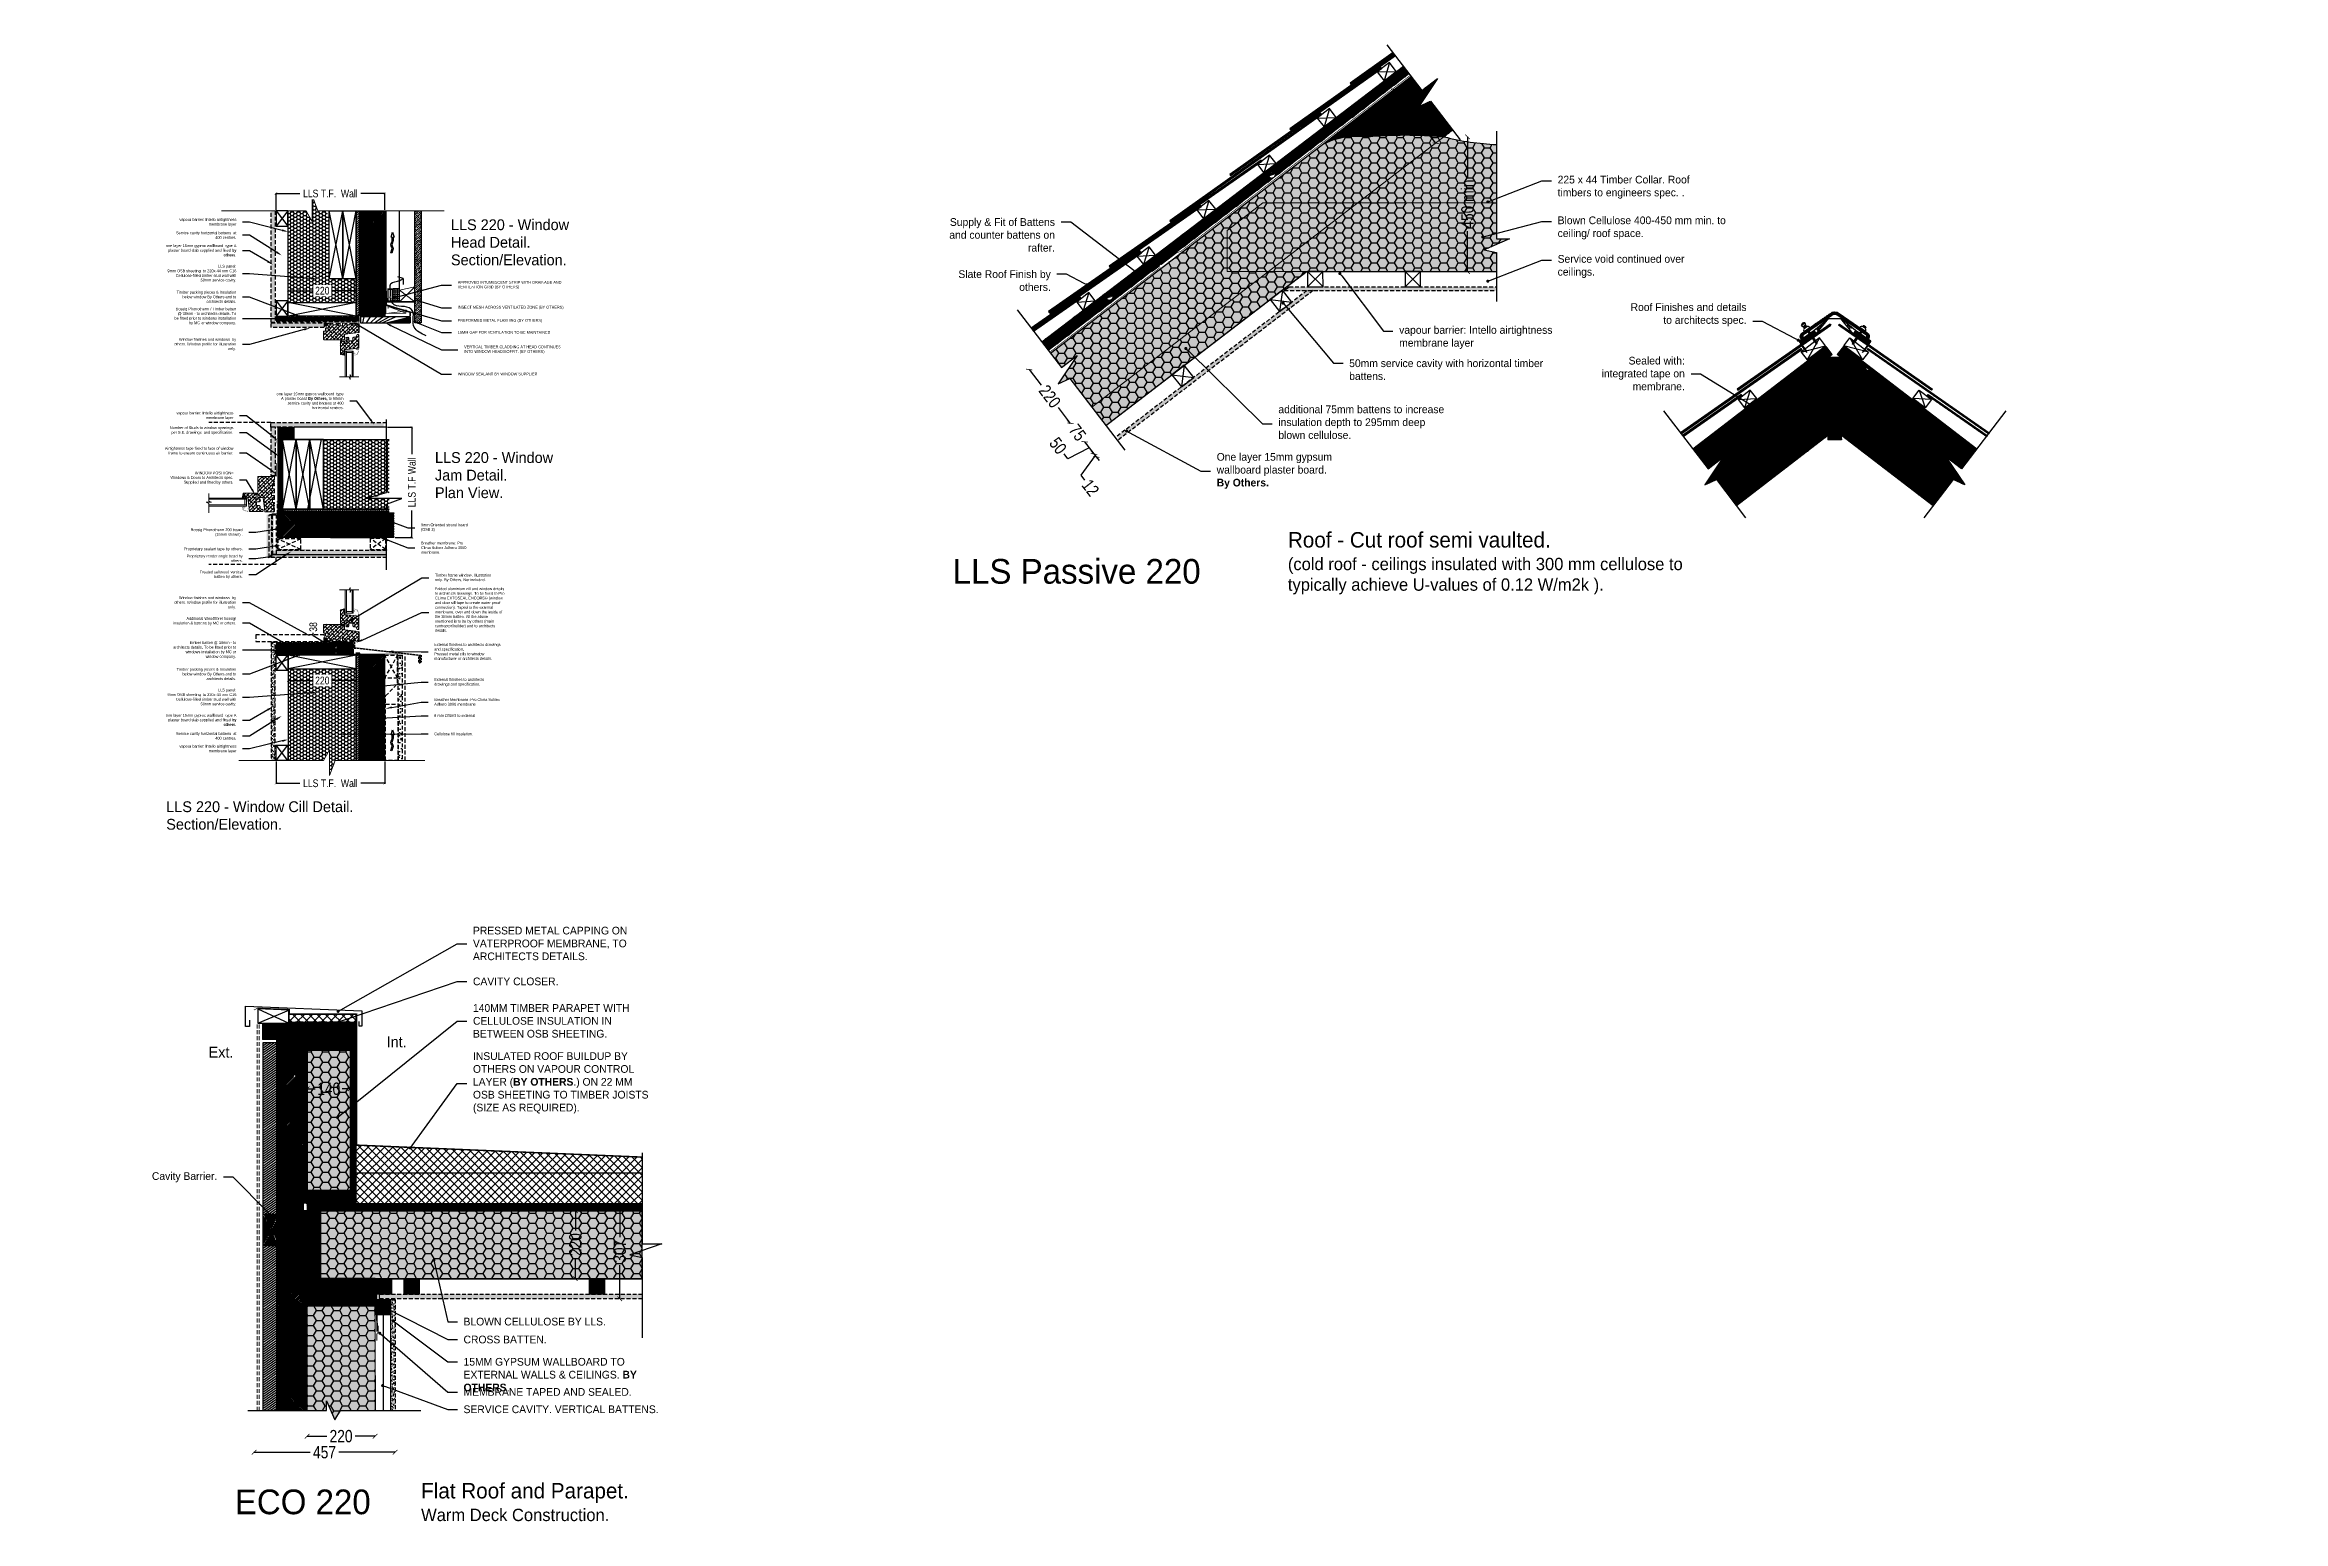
# Model space of a CAD drawing. Header units: millimetres. Extents: x -1562 to 49121, y -21091 to 0.
# Drawn here: x 39371 to 46618, y -12878 to -8095 of the extents above; entities that cross this region are included whole.
import ezdxf
from ezdxf import colors
from ezdxf.entities.mleader import LeaderData, LeaderLine
from ezdxf.math import Vec2, Vec3

# ---------------------------------------------------------------- set-up
doc = ezdxf.new("R2010")
doc.units = ezdxf.units.MM
doc.header["$MEASUREMENT"] = 0
for name, pattern in [('ACAD_ISO02W100', [15, 12, -3]), ('DASHDOT', [25.4, 12.7, -6.35, 0, -6.35]), ('DASHED', [19.05, 12.7, -6.35]), ('DASHED2', [0.375, 0.25, -0.125]), ('H1-SEC_A-A$0$HIDDEN2', [4.7625, 3.175, -1.5875]), ('HIDDEN', [0.375, 0.25, -0.125]), ('PHANTOM2', [1.25, 0.625, -0.125, 0.125, -0.125, 0.125, -0.125])]:
    doc.linetypes.add(name, pattern=pattern)
for name, color, linetype in [('-TSD Hatch', 8, 'Continuous'), ('007 BREATHER MEMBRANE', 152, 'Continuous'), ('008 VCL', 203, 'Continuous'), ('00_H_HATCH', 8, 'Continuous'), ('27_S_ROOF 18mm OSB BOARD', 1, 'Continuous'), ('29_S_DPC-VAPOUR CHECK-BREATHER MEMBRANE', 12, 'Continuous'), ('41_S_EXT-WALL-FIN', 1, 'Continuous'), ('A00002 Title Text', 2, 'Continuous'), ('A00H_HATCH', 252, 'Continuous'), ('A_Plasterboard by others', 11, 'DASHED'), ('Architects GAs', 2, 'Continuous'), ('AWX_WALL', 111, 'Continuous'), ('Battens', 4, 'Continuous'), ('Fixings', 1, 'Continuous'), ('G22_FLOORS', 2, 'Continuous'), ('G25_EXTERNAL WALLS', 40, 'Continuous'), ('H001_HATCH', 252, 'Continuous'), ('H002_HATCH COLOUR', 253, 'Continuous'), ('H1-SEC_A-A$0$29_S_INSULATION-DPC', 1, 'Continuous'), ('ha Roof', 3, 'Continuous'), ('ha Wall Hatch', 8, 'Continuous'), ('HATCH', 251, 'Continuous'), ('HATCHING', 11, 'Continuous'), ('INSULATION', 11, 'Continuous'), ('LLS OSB', 8, 'Continuous'), ('LLS-Timber', 30, 'Continuous'), ('LLS_Dimensions', 6, 'Continuous'), ('LLS_Gutex Multitherm', 41, 'Continuous'), ('LLS_Membranes', 124, 'Continuous'), ('RIDGEFAST', 1, 'Continuous'), ('Roughings', 9, 'Continuous'), ('SA HATCH', 9, 'Continuous'), ('SA LIGHT', 200, 'Continuous'), ('Screw Fixings', 1, 'Continuous'), ('Slates', 7, 'Continuous'), ('TegralThrutone 2000 Ridge Capping', 4, 'Continuous'), ('Underlay', 143, 'ACAD_ISO02W100'), ('VELUX_ROOFCONSTRUCTION', 7, 'Continuous')]:
    doc.layers.add(name, color=color, linetype=linetype)
for name, color, linetype, lineweight in [('Kit', 40, 'Continuous', 15), ('LLS_Text', 6, 'Continuous', 15), ('Window-Doors', 2, 'Continuous', 13)]:
    doc.layers.add(name, color=color, linetype=linetype, lineweight=lineweight)
doc.layers.add('LLS Bossig board', color=30, linetype='Continuous', transparency=0.25)
doc.layers.add('LLS CELLULOSE', color=41, linetype='Continuous', lineweight=15, transparency=0.65)
doc.layers.add('PDF2_Geometry', color=7, linetype='Continuous', true_color=0x5a5a5a)
doc.styles.add('ARIAL', font='arial.ttf', dxfattribs={"width": 0.8})
doc.styles.add('Century Gothic', font='GOTHIC.TTF')
doc.styles.add('GENERATED_STYLE_2', font='GOTHIC.TTF')
doc.linetypes.add('BATTING', pattern='A,0.0001,-0.1,[134,ltypeshp.shx,S=0.1,R=0,X=-0.1,Y=0],-0.2,[134,ltypeshp.shx,S=0.1,R=180,X=0.1,Y=0],-0.1', length=0.4001)
doc.dimstyles.new('LLS 1T 10', dxfattribs={"dimtxt": 25, "dimasz": 8, "dimexe": 1.5, "dimexo": 3, "dimgap": 5, "dimtad": 0, "dimdec": 0, "dimzin": 0, "dimdsep": 46, "dimtxsty": 'ARIAL', "dimblk": 'ARCHTICK', "dimcen": 0.09, "dimclrd": 8, "dimclre": 8, "dimclrt": 256, "dimadec": 0, "dimazin": 0, "dimtfac": 1, "dimtdec": 0, "dimtofl": 0, "dimtmove": 0, "dimatfit": 3, "dimfxl": 1.5, "dimtolj": 1, "dimtzin": 0, "dimarcsym": 0})
doc.dimstyles.new('PAUL 100', dxfattribs={"dimtxt": 100, "dimasz": 40, "dimexe": 0.18, "dimexo": 0.0625, "dimgap": 10, "dimtad": 0, "dimdec": 0, "dimzin": 0, "dimdsep": 46, "dimtxsty": 'ARIAL', "dimblk": 'ARCHTICK', "dimcen": 0.09, "dimse1": 1, "dimse2": 1, "dimclrd": 8, "dimclre": 8, "dimclrt": 256, "dimadec": 0, "dimazin": 0, "dimtfac": 1, "dimtdec": 0, "dimtofl": 0, "dimtmove": 0, "dimatfit": 3, "dimfxl": 1, "dimtolj": 1, "dimtzin": 0, "dimarcsym": 0})
pattern_1 = [(37.5, (-5963.375, -412.693), (-0.3149668, 9.6341188), [0, -7.6, 0, -8.5, 0, -8.125]), (7.5, (-5963.375, -412.693), (8.8488835, 14.1107303), [0, -4.1, 0, -6.85, 0, -2.625]), (327.5, (-5969.525, -412.693), (15.5707093, 0.0282953), [0, -2.5, 0, -9, 0, -11.75]), (317.5, (-5969.525, -412.693), (15.030633, 4.388378), [0, -1.25, 0, -5.9, 0, -6.75])]
pattern_2 = [(45, (-5097.675, 7120.969), (-13.258252, 13.258252), []), (135, (-5097.675, 7120.969), (-13.258252, -13.258252), [])]
pattern_3 = [(45, (-3218.1017, 7497.737), (-1.325825215, 1.325825215), [])]
pattern_4 = [(82.5, (42539.178, -9407.8708), (-2.478612, 0.3263155), [])]
pattern_5 = [(45, (-1549.4056, 8547.385), (-1.325825215, 1.325825215), [])]
pattern_6 = [(37.5, (41504.811, -99151.27), (-0.3149668, 9.63411885), [0, -7.6, 0, -8.5, 0, -8.125]), (7.5, (41504.811, -99151.27), (8.8488835, 14.1107303), [0, -4.1, 0, -6.85, 0, -2.625]), (327.5, (41498.661, -99151.27), (15.5707093, 0.0282953), [0, -2.5, 0, -9, 0, -11.75]), (317.5, (41498.66, -99151.27), (15.030633, 4.3883778), [0, -1.25, 0, -5.9, 0, -6.75])]

msp = doc.modelspace()

# ---------------------------------------------------------------- texts
at = {"layer": 'A00002 Title Text', "color": 6, "linetype": 'Continuous', "lineweight": 18, "line_spacing_factor": 0.976119, "style": 'GENERATED_STYLE_2'}
for s, insert, char_height, width, attachment_point in [('LLS 220 - Window Head Detail.\\PSection/Elevation. ', (40686, -8660.4), 35, 492.009, 1), ('LLS 220 - Window Jam Detail.\\PPlan View. ', (40634.3, -9414.6), 35, 402.263, 1), ('LLS Passive 220', (42310.4, -9801.3), 80, 1332.322, 4), ('LLS 220 - Window Cill Detail.\\PSection/Elevation. ', (39764.2, -10545.7), 35, 652.344, 1), ('ECO 220', (39986.2, -12815.8, 0), 80, 699.622, 4)]:
    msp.add_mtext(s, dxfattribs=dict(at, insert=insert, char_height=char_height, width=width, attachment_point=attachment_point))
at = {"layer": 'A00002 Title Text', "color": 1, "linetype": 'Continuous', "lineweight": 18, "attachment_point": 1, "style": 'GENERATED_STYLE_2'}
for s, insert, char_height, width in [('{\\H1.25x;Roof - Cut roof semi vaulted. }\\P(cold roof - ceilings insulated with 300 mm cellulose to typically achieve U-values of 0.12 W/m2k ).', (43395.7, -9673.6), 40, 1391.859), ('Ext.', (39901.2, -11341.1, 0), 35, 1225.794), ('Int.', (40477.7, -11307.6, 0), 35, 1225.794), ('{\\H1.25x;Flat Roof and Parapet. \\P}Warm Deck Construction.', (40589.4, -12754.1, 0), 40, 1496.098)]:
    msp.add_mtext(s, dxfattribs=dict(at, insert=insert, char_height=char_height, width=width))

# ---------------------------------------------------------------- blocks, each defined once
blk = doc.blocks.new('_Dot')
at = {"color": 0, "linetype": 'ByBlock', "lineweight": -2}
blk.add_line((-0.5, 0), (-1, 0), dxfattribs=at)
at = {"color": 0, "linetype": 'ByBlock', "const_width": 0.5}
blk.add_lwpolyline([(-0.25, 0, 1), (0.25, 0, 1)], format="xyb", close=True, dxfattribs=at)
blk = doc.blocks.new('_ArchTick')
at = {"color": 0, "linetype": 'ByBlock', "const_width": 0.15}
blk.add_lwpolyline([(-0.5, -0.5), (0.5, 0.5)], dxfattribs=at)
blk = doc.blocks.new('*D5')
at = {"layer": 'Defpoints', "color": 0, "linetype": 'ByBlock', "transparency": 16777216}
for p in [(40220.2, -12519.5), (40440.2, -12519.5), (40440.2, -12602.5)]:
    blk.add_point(p, dxfattribs=at)
at = {"layer": 'LLS_Dimensions', "color": 8, "linetype": 'ByBlock', "lineweight": -2, "transparency": 16777216}
for p, q in [((40220.2, -12602.5), (40284.7, -12602.5)), ((40440.2, -12602.5), (40375.8, -12602.5))]:
    blk.add_line(p, q, dxfattribs=at)
at = {"layer": 'LLS_Dimensions', "color": 8, "linetype": 'ByBlock', "lineweight": -2, "transparency": 16777216, "xscale": 15, "yscale": 15, "zscale": 15, "rotation": 180}
blk.add_blockref('_ArchTick', (40220.2, -12602.5), dxfattribs=at)
at = {"layer": 'LLS_Dimensions', "color": 8, "linetype": 'ByBlock', "lineweight": -2, "transparency": 16777216, "xscale": 15, "yscale": 15, "zscale": 15}
blk.add_blockref('_ArchTick', (40440.2, -12602.5), dxfattribs=at)
at = {"layer": 'LLS_Dimensions', "linetype": 'ByBlock', "transparency": 16777216, "insert": (40330.2, -12602.5), "char_height": 40, "attachment_point": 5, "style": 'ARIAL'}
blk.add_mtext('\\A1;220', dxfattribs=at)
blk = doc.blocks.new('*D6')
at = {"layer": 'Defpoints', "color": 0, "linetype": 'ByBlock', "transparency": 16777216}
for p in [(40048.2, -12519.5), (40505.1, -12519.5), (40048.2, -12654.4)]:
    blk.add_point(p, dxfattribs=at)
at = {"layer": 'LLS_Dimensions', "color": 8, "linetype": 'ByBlock', "lineweight": -2, "transparency": 16777216}
for p, q in [((40048.2, -12654.4), (40230.7, -12654.4)), ((40505.1, -12654.4), (40322.7, -12654.4))]:
    blk.add_line(p, q, dxfattribs=at)
at = {"layer": 'LLS_Dimensions', "color": 8, "linetype": 'ByBlock', "lineweight": -2, "transparency": 16777216, "xscale": 15, "yscale": 15, "zscale": 15, "rotation": 180}
blk.add_blockref('_ArchTick', (40048.2, -12654.4), dxfattribs=at)
at = {"layer": 'LLS_Dimensions', "color": 8, "linetype": 'ByBlock', "lineweight": -2, "transparency": 16777216, "xscale": 15, "yscale": 15, "zscale": 15}
blk.add_blockref('_ArchTick', (40505.1, -12654.4), dxfattribs=at)
at = {"layer": 'LLS_Dimensions', "linetype": 'ByBlock', "transparency": 16777216, "insert": (40276.7, -12654.4), "char_height": 40, "attachment_point": 5, "style": 'ARIAL'}
blk.add_mtext('\\A1;457', dxfattribs=at)
blk = doc.blocks.new('*D7')
at = {"layer": 'Defpoints', "color": 0, "linetype": 'ByBlock', "transparency": 16777216}
for p in [(40220.2, -11352.2), (40360.2, -11352.2), (40360.2, -11477.2)]:
    blk.add_point(p, dxfattribs=at)
at = {"layer": 'LLS_Dimensions', "color": 8, "linetype": 'ByBlock', "lineweight": -2, "transparency": 16777216}
for p, q in [((40220.2, -11477.2), (40246.4, -11477.2)), ((40360.2, -11477.2), (40334, -11477.2))]:
    blk.add_line(p, q, dxfattribs=at)
at = {"layer": 'LLS_Dimensions', "color": 8, "linetype": 'ByBlock', "lineweight": -2, "transparency": 16777216, "xscale": 15, "yscale": 15, "zscale": 15, "rotation": 180}
blk.add_blockref('_ArchTick', (40220.2, -11477.2), dxfattribs=at)
at = {"layer": 'LLS_Dimensions', "color": 8, "linetype": 'ByBlock', "lineweight": -2, "transparency": 16777216, "xscale": 15, "yscale": 15, "zscale": 15}
blk.add_blockref('_ArchTick', (40360.2, -11477.2), dxfattribs=at)
at = {"layer": 'LLS_Dimensions', "linetype": 'ByBlock', "transparency": 16777216, "insert": (40290.2, -11477.2), "char_height": 40, "attachment_point": 5, "style": 'ARIAL'}
blk.add_mtext('\\A1;140', dxfattribs=at)
blk = doc.blocks.new('*D8')
at = {"layer": 'Defpoints', "color": 0, "linetype": 'ByBlock', "transparency": 16777216}
for p in [(41232.6, -11850), (41305.5, -11850), (41305.5, -12157)]:
    blk.add_point(p, dxfattribs=at)
at = {"layer": 'LLS_Dimensions', "color": 8, "linetype": 'ByBlock', "lineweight": -2, "transparency": 16777216}
for p, q in [((41232.6, -11850), (41232.6, -11958.2)), ((41232.6, -12157), (41232.6, -12048.9))]:
    blk.add_line(p, q, dxfattribs=at)
at = {"layer": 'LLS_Dimensions', "color": 8, "linetype": 'ByBlock', "lineweight": -2, "transparency": 16777216, "xscale": 15, "yscale": 15, "zscale": 15}
for p, rotation in [((41232.6, -11850), 90), ((41232.6, -12157), 270)]:
    blk.add_blockref('_ArchTick', p, dxfattribs=dict(at, rotation=rotation))
at = {"layer": 'LLS_Dimensions', "linetype": 'ByBlock', "transparency": 16777216, "insert": (41232.6, -12003.5), "char_height": 40, "attachment_point": 5, "rotation": 90, "style": 'ARIAL'}
blk.add_mtext('\\A1;307', dxfattribs=at)
blk = doc.blocks.new('*D11')
at = {"layer": 'Defpoints', "color": 0, "linetype": 'ByBlock', "transparency": 16777216}
for p in [(41305.5, -11872), (41088.9, -12092), (41305.5, -12092)]:
    blk.add_point(p, dxfattribs=at)
at = {"layer": 'LLS_Dimensions', "color": 8, "linetype": 'ByBlock', "lineweight": -2, "transparency": 16777216}
for p, q in [((41088.9, -11872), (41088.9, -11936.5)), ((41088.9, -12092), (41088.9, -12027.6))]:
    blk.add_line(p, q, dxfattribs=at)
at = {"layer": 'LLS_Dimensions', "color": 8, "linetype": 'ByBlock', "lineweight": -2, "transparency": 16777216, "xscale": 15, "yscale": 15, "zscale": 15}
for p, rotation in [((41088.9, -11872), 90), ((41088.9, -12092), 270)]:
    blk.add_blockref('_ArchTick', p, dxfattribs=dict(at, rotation=rotation))
at = {"layer": 'LLS_Dimensions', "linetype": 'ByBlock', "transparency": 16777216, "insert": (41088.9, -11982), "char_height": 40, "attachment_point": 5, "rotation": 90, "style": 'ARIAL'}
blk.add_mtext('\\A1;220', dxfattribs=at)
blk = doc.blocks.new('*D12')
at = {"layer": 'Defpoints', "color": 0, "linetype": 'ByBlock', "transparency": 16777216}
for p in [(43468.8, -8447.9), (43874.4, -8413.9), (43602.7, -8622.4)]:
    blk.add_point(p, dxfattribs=at)
at = {"layer": 'LLS_Dimensions', "color": 11, "linetype": 'ByBlock', "lineweight": -2, "transparency": 16777216}
for p, q in [((43740.5, -8239.4), (43779.7, -8290.5)), ((43874.4, -8413.9), (43835.2, -8362.8))]:
    blk.add_line(p, q, dxfattribs=at)
at = {"layer": 'LLS_Dimensions', "color": 11, "linetype": 'ByBlock', "lineweight": -2, "transparency": 16777216, "xscale": 15, "yscale": 15, "zscale": 15}
for p, rotation in [((43740.5, -8239.4), 127.5000000000023), ((43874.4, -8413.9), 307.5000000000022)]:
    blk.add_blockref('_ArchTick', p, dxfattribs=dict(at, rotation=rotation))
at = {"layer": 'LLS_Dimensions', "color": 8, "linetype": 'ByBlock', "transparency": 16777216, "insert": (43807.5, -8326.7), "char_height": 40, "attachment_point": 5, "rotation": 307.5, "style": 'ARIAL'}
blk.add_mtext('\\A1;220', dxfattribs=at)
blk = doc.blocks.new('*D13')
at = {"layer": 'Defpoints', "color": 0, "linetype": 'ByBlock', "transparency": 16777216}
for p in [(44071.4, -8392.9), (43315, -8829.5), (43977.4, -8829.5)]:
    blk.add_point(p, dxfattribs=at)
at = {"layer": 'LLS_Dimensions', "color": 11, "linetype": 'ByBlock', "lineweight": -2, "transparency": 16777216}
for p, q in [((43977.4, -8392.9), (43977.4, -8523.5)), ((43977.4, -8829.5), (43977.4, -8698.9))]:
    blk.add_line(p, q, dxfattribs=at)
at = {"layer": 'LLS_Dimensions', "color": 11, "linetype": 'ByBlock', "lineweight": -2, "transparency": 16777216, "xscale": 15, "yscale": 15, "zscale": 15}
for p, rotation in [((43977.4, -8392.9), 90), ((43977.4, -8829.5), 270)]:
    blk.add_blockref('_ArchTick', p, dxfattribs=dict(at, rotation=rotation))
at = {"layer": 'LLS_Dimensions', "color": 8, "linetype": 'ByBlock', "transparency": 16777216, "insert": (43977.4, -8611.2), "char_height": 40, "attachment_point": 5, "rotation": 90, "style": 'ARIAL'}
blk.add_mtext('\\A1;450 min', dxfattribs=at)
blk = doc.blocks.new('NAIL30')
at = {"layer": 'Fixings'}
for p, q in [((-19, 25), (-10.1, 29.7)), ((-18.5, 24.1), (-19, 25)), ((-15, 26), (-18.5, 24.1)), ((-15, 26), (-2.9, 3.3)), ((-13.2, 27), (-9.7, 28.8)), ((-13.2, 27), (-1.1, 4.3)), ((-10.1, 29.7), (-9.7, 28.8)), ((0, 0), (-2.9, 3.3)), ((0, 0), (-1.1, 4.3))]:
    blk.add_line(p, q, dxfattribs=at)
blk = doc.blocks.new('*D14')
at = {"layer": 'Defpoints', "color": 0, "linetype": 'ByBlock', "transparency": 16777216}
for p in [(42626.8, -9094), (42760.7, -9268.5), (42691.8, -9321.4)]:
    blk.add_point(p, dxfattribs=at)
at = {"layer": 'LLS_Dimensions', "color": 11, "linetype": 'ByBlock', "lineweight": -2, "transparency": 16777216}
for p, q in [((42557.9, -9146.9), (42597.1, -9198)), ((42691.8, -9321.4), (42652.6, -9270.3))]:
    blk.add_line(p, q, dxfattribs=at)
at = {"layer": 'LLS_Dimensions', "color": 11, "linetype": 'ByBlock', "lineweight": -2, "transparency": 16777216, "xscale": 15, "yscale": 15, "zscale": 15}
for p, rotation in [((42557.9, -9146.9), 127.5000000000018), ((42691.8, -9321.4), 307.5000000000018)]:
    blk.add_blockref('_ArchTick', p, dxfattribs=dict(at, rotation=rotation))
at = {"layer": 'LLS_Dimensions', "color": 8, "linetype": 'ByBlock', "transparency": 16777216, "insert": (42624.8, -9234.1), "char_height": 40, "attachment_point": 5, "rotation": 307.5, "style": 'ARIAL'}
blk.add_mtext('\\A1;220', dxfattribs=at)
blk = doc.blocks.new('*D15')
at = {"layer": 'Defpoints', "color": 0, "linetype": 'ByBlock', "transparency": 16777216}
for p in [(42760.7, -9268.5), (42806.4, -9328), (42737.5, -9380.9)]:
    blk.add_point(p, dxfattribs=at)
at = {"layer": 'LLS_Dimensions', "color": 11, "linetype": 'ByBlock', "lineweight": -2, "transparency": 16777216}
for p, q in [((42691.8, -9321.4), (42682.7, -9309.5)), ((42737.5, -9380.9), (42746.6, -9392.8))]:
    blk.add_line(p, q, dxfattribs=at)
at = {"layer": 'LLS_Dimensions', "color": 11, "linetype": 'ByBlock', "lineweight": -2, "transparency": 16777216, "xscale": 15, "yscale": 15, "zscale": 15}
for p, rotation in [((42691.8, -9321.4), 307.4999999999753), ((42737.5, -9380.9), 127.4999999999753)]:
    blk.add_blockref('_ArchTick', p, dxfattribs=dict(at, rotation=rotation))
at = {"layer": 'LLS_Dimensions', "color": 8, "linetype": 'ByBlock', "transparency": 16777216, "insert": (42714.6, -9351.1), "char_height": 40, "attachment_point": 5, "rotation": 307.5, "style": 'ARIAL'}
blk.add_mtext('\\A1;75', dxfattribs=at)
blk = doc.blocks.new('*D16')
at = {"layer": 'Defpoints', "color": 0, "linetype": 'ByBlock', "transparency": 16777216}
for p in [(42806.4, -9328), (42767.9, -9420.6), (42836.8, -9367.7)]:
    blk.add_point(p, dxfattribs=at)
at = {"layer": 'LLS_Dimensions', "color": 11, "linetype": 'ByBlock', "lineweight": -2, "transparency": 16777216}
for p, q in [((42683.6, -9435.9), (42671.4, -9420)), ((42752.7, -9400.7), (42683.6, -9435.9)), ((42737.5, -9380.9), (42767.9, -9420.6))]:
    blk.add_line(p, q, dxfattribs=at)
at = {"layer": 'LLS_Dimensions', "color": 11, "linetype": 'ByBlock', "lineweight": -2, "transparency": 16777216, "xscale": 15, "yscale": 15, "zscale": 15}
for p, rotation in [((42737.5, -9380.9), 127.4999999999753), ((42767.9, -9420.6), 307.4999999999753)]:
    blk.add_blockref('_ArchTick', p, dxfattribs=dict(at, rotation=rotation))
at = {"layer": 'LLS_Dimensions', "color": 8, "linetype": 'ByBlock', "transparency": 16777216, "insert": (42651.4, -9394), "char_height": 40, "attachment_point": 5, "rotation": 307.5, "style": 'ARIAL'}
blk.add_mtext('\\A1;50', dxfattribs=at)
blk = doc.blocks.new('*D17')
at = {"layer": 'Defpoints', "color": 0, "linetype": 'ByBlock', "transparency": 16777216}
for p in [(42836.8, -9367.7), (42844.1, -9377.2), (42775.2, -9430.1)]:
    blk.add_point(p, dxfattribs=at)
at = {"layer": 'LLS_Dimensions', "color": 11, "linetype": 'ByBlock', "lineweight": -2, "transparency": 16777216}
for p, q in [((42767.9, -9420.6), (42758.8, -9408.7)), ((42767.9, -9420.6), (42775.2, -9430.1)), ((42771.5, -9425.3), (42725.5, -9489.2)), ((42725.5, -9489.2), (42737.7, -9505.1)), ((42775.2, -9430.1), (42784.3, -9442))]:
    blk.add_line(p, q, dxfattribs=at)
at = {"layer": 'LLS_Dimensions', "color": 11, "linetype": 'ByBlock', "lineweight": -2, "transparency": 16777216, "xscale": 15, "yscale": 15, "zscale": 15}
for p, rotation in [((42767.9, -9420.6), 307.4999999999753), ((42775.2, -9430.1), 127.4999999999753)]:
    blk.add_blockref('_ArchTick', p, dxfattribs=dict(at, rotation=rotation))
at = {"layer": 'LLS_Dimensions', "color": 8, "linetype": 'ByBlock', "transparency": 16777216, "insert": (42756.7, -9529.9), "char_height": 40, "attachment_point": 5, "rotation": 307.5, "style": 'ARIAL'}
blk.add_mtext('\\A1;12', dxfattribs=at)
blk = doc.blocks.new('*D31')
at = {"layer": 'Defpoints', "color": 0, "transparency": 16777216}
for p in [(40307, -10031.6), (40367.4, -10031.6), (40367.4, -10069.6)]:
    blk.add_point(p, dxfattribs=at)
at = {"layer": 'LLS_Dimensions', "color": 8, "lineweight": -2, "transparency": 16777216}
for p, q in [((40240.4, -10010.2), (40240.4, -10000.2)), ((40307, -10050.6), (40240.4, -10010.2)), ((40364.4, -10031.6), (40305.5, -10031.6)), ((40364.4, -10069.6), (40305.5, -10069.6)), ((40307, -10069.6), (40307, -10031.6))]:
    blk.add_line(p, q, dxfattribs=at)
at = {"layer": 'LLS_Dimensions', "color": 8, "lineweight": -2, "transparency": 16777216, "xscale": 8, "yscale": 8, "zscale": 8}
for p, rotation in [((40307, -10031.6), 90), ((40307, -10069.6), 270)]:
    blk.add_blockref('_ArchTick', p, dxfattribs=dict(at, rotation=rotation))
at = {"layer": 'LLS_Dimensions', "transparency": 16777216, "insert": (40240.4, -9980.9), "char_height": 25, "attachment_point": 5, "rotation": 90, "style": 'ARIAL'}
blk.add_mtext('\\A1;38', dxfattribs=at)
blk = doc.blocks.new('*D32')
at = {"layer": 'Defpoints', "color": 0, "transparency": 16777216}
for p in [(40159.5, -10116.2), (40379.5, -10116.2), (40379.5, -10154.6)]:
    blk.add_point(p, dxfattribs=at)
at = {"layer": 'LLS_Dimensions', "color": 8, "lineweight": -2, "transparency": 16777216}
for p, q in [((40159.5, -10119.2), (40159.5, -10156.1)), ((40379.5, -10119.2), (40379.5, -10156.1)), ((40159.5, -10154.6), (40242.3, -10154.6)), ((40379.5, -10154.6), (40296.7, -10154.6))]:
    blk.add_line(p, q, dxfattribs=at)
at = {"layer": 'LLS_Dimensions', "color": 8, "lineweight": -2, "transparency": 16777216, "xscale": 8, "yscale": 8, "zscale": 8, "rotation": 180}
blk.add_blockref('_ArchTick', (40159.5, -10154.6), dxfattribs=at)
at = {"layer": 'LLS_Dimensions', "color": 8, "lineweight": -2, "transparency": 16777216, "xscale": 8, "yscale": 8, "zscale": 8}
blk.add_blockref('_ArchTick', (40379.5, -10154.6), dxfattribs=at)
at = {"layer": 'LLS_Dimensions', "transparency": 16777216, "insert": (40269.5, -10154.6), "char_height": 25, "attachment_point": 5, "style": 'ARIAL', "bg_fill": 3, "box_fill_scale": 1.25, "bg_fill_color": 256, "bg_fill_true_color": 13158600, "bg_fill_transparency": 0}
blk.add_mtext('\\A1;220', dxfattribs=at)
blk = doc.blocks.new('*D37')
at = {"layer": 'Defpoints', "color": 0, "transparency": 16777216}
for p in [(40477.7, -9334), (40559.5, -9334), (40502.4, -9690.9)]:
    blk.add_point(p, dxfattribs=at)
at = {"layer": 'LLS_Dimensions', "color": 8, "lineweight": -2, "transparency": 16777216}
for p, q in [((40480.7, -9334), (40561, -9334)), ((40559.5, -9334), (40559.5, -9428.7)), ((40559.5, -9690.9), (40559.5, -9596.2)), ((40505.4, -9690.9), (40561, -9690.9))]:
    blk.add_line(p, q, dxfattribs=at)
at = {"layer": 'LLS_Dimensions', "color": 8, "lineweight": -2, "transparency": 16777216, "xscale": 8, "yscale": 8, "zscale": 8}
for p, rotation in [((40559.5, -9334), 90), ((40559.5, -9690.9), 270)]:
    blk.add_blockref('_ArchTick', p, dxfattribs=dict(at, rotation=rotation))
at = {"layer": 'LLS_Dimensions', "transparency": 16777216, "insert": (40559.5, -9512.4), "char_height": 25, "attachment_point": 5, "rotation": 90, "style": 'ARIAL', "bg_fill": 3, "box_fill_scale": 1.25, "bg_fill_color": 256, "bg_fill_true_color": 13158600, "bg_fill_transparency": 0}
blk.add_mtext('\\A1;LLS T.F Wall ', dxfattribs=at)
blk = doc.blocks.new('*D38')
at = {"layer": 'Defpoints', "color": 0, "transparency": 16777216}
for p in [(40119.6, -10413.4), (40471.6, -10413.4), (40471.6, -10487.4)]:
    blk.add_point(p, dxfattribs=at)
at = {"layer": 'LLS_Dimensions', "color": 8, "lineweight": -2, "transparency": 16777216}
for p, q in [((40119.6, -10416.4), (40119.6, -10488.9)), ((40471.6, -10416.4), (40471.6, -10488.9)), ((40119.6, -10487.4), (40204.1, -10487.4)), ((40471.6, -10487.4), (40387.1, -10487.4))]:
    blk.add_line(p, q, dxfattribs=at)
at = {"layer": 'LLS_Dimensions', "color": 8, "lineweight": -2, "transparency": 16777216, "xscale": 8, "yscale": 8, "zscale": 8, "rotation": 180}
blk.add_blockref('_ArchTick', (40119.6, -10487.4), dxfattribs=at)
at = {"layer": 'LLS_Dimensions', "color": 8, "lineweight": -2, "transparency": 16777216, "xscale": 8, "yscale": 8, "zscale": 8}
blk.add_blockref('_ArchTick', (40471.6, -10487.4), dxfattribs=at)
at = {"layer": 'LLS_Dimensions', "transparency": 16777216, "insert": (40295.6, -10487.4), "char_height": 25, "attachment_point": 5, "style": 'ARIAL', "bg_fill": 3, "box_fill_scale": 1.25, "bg_fill_color": 256, "bg_fill_true_color": 13158600, "bg_fill_transparency": 0}
blk.add_mtext('\\A1;LLS T.F.  Wall ', dxfattribs=at)
blk = doc.blocks.new('*D84')
at = {"layer": 'Defpoints', "color": 0, "transparency": 16777216}
for p in [(40379.5, -8891.7), (40159.5, -8930.1), (40379.5, -8930.1)]:
    blk.add_point(p, dxfattribs=at)
at = {"layer": 'LLS_Dimensions', "color": 8, "lineweight": -2, "transparency": 16777216}
for p, q in [((40159.5, -8927.1), (40159.5, -8890.2)), ((40159.5, -8891.7), (40242.3, -8891.7)), ((40379.5, -8891.7), (40296.7, -8891.7)), ((40379.5, -8927.1), (40379.5, -8890.2))]:
    blk.add_line(p, q, dxfattribs=at)
at = {"layer": 'LLS_Dimensions', "color": 8, "lineweight": -2, "transparency": 16777216, "xscale": 8, "yscale": 8, "zscale": 8, "rotation": 180}
blk.add_blockref('_ArchTick', (40159.5, -8891.7), dxfattribs=at)
at = {"layer": 'LLS_Dimensions', "color": 8, "lineweight": -2, "transparency": 16777216, "xscale": 8, "yscale": 8, "zscale": 8}
blk.add_blockref('_ArchTick', (40379.5, -8891.7), dxfattribs=at)
at = {"layer": 'LLS_Dimensions', "transparency": 16777216, "insert": (40269.5, -8891.7), "char_height": 25, "attachment_point": 5, "style": 'ARIAL', "bg_fill": 3, "box_fill_scale": 1.25, "bg_fill_color": 256, "bg_fill_true_color": 13158600, "bg_fill_transparency": 0}
blk.add_mtext('\\A1;220', dxfattribs=at)
blk = doc.blocks.new('*D82')
at = {"layer": 'Defpoints', "color": 0, "transparency": 16777216}
for p in [(40471.6, -8576.9), (40119.6, -8632.8), (40471.6, -8632.8)]:
    blk.add_point(p, dxfattribs=at)
at = {"layer": 'LLS_Dimensions', "color": 8, "lineweight": -2, "transparency": 16777216}
for p, q in [((40119.6, -8629.8), (40119.6, -8575.4)), ((40119.6, -8576.9), (40204.1, -8576.9)), ((40471.6, -8576.9), (40387.1, -8576.9)), ((40471.6, -8629.8), (40471.6, -8575.4))]:
    blk.add_line(p, q, dxfattribs=at)
at = {"layer": 'LLS_Dimensions', "color": 8, "lineweight": -2, "transparency": 16777216, "xscale": 8, "yscale": 8, "zscale": 8, "rotation": 180}
blk.add_blockref('_ArchTick', (40119.6, -8576.9), dxfattribs=at)
at = {"layer": 'LLS_Dimensions', "color": 8, "lineweight": -2, "transparency": 16777216, "xscale": 8, "yscale": 8, "zscale": 8}
blk.add_blockref('_ArchTick', (40471.6, -8576.9), dxfattribs=at)
at = {"layer": 'LLS_Dimensions', "transparency": 16777216, "insert": (40295.6, -8576.9), "char_height": 25, "attachment_point": 5, "style": 'ARIAL', "bg_fill": 3, "box_fill_scale": 1.25, "bg_fill_color": 256, "bg_fill_true_color": 13158600, "bg_fill_transparency": 0}
blk.add_mtext('\\A1;LLS T.F.  Wall ', dxfattribs=at)

# ---------------------------------------------------------------- dimensions: what is measured, and where the dimension line sits
at = {"layer": 'LLS_Dimensions', "linetype": 'ByBlock'}
for p1, p2, distance, picture, middle in [((43468.8, -8447.9), (43602.7, -8622.4), 342.5, '*D12', (43807.5, -8326.7)), ((42626.8, -9094), (42760.7, -9268.5), -86.9, '*D14', (42624.8, -9234.1))]:
    dim = msp.add_aligned_dim(p1=p1, p2=p2, distance=distance, dimstyle='PAUL 100', override={"dimtxt": 40, "dimasz": 15, "dimclrd": 11, "dimclrt": 8, "dimtmove": 1}, dxfattribs=at)
    dim.commit()
    dim.dimension.update_dxf_attribs({"geometry": picture, "text_midpoint": middle})
dim = msp.add_linear_dim(base=(43977.4, -8829.5), p1=(44071.4, -8392.9), p2=(43315, -8829.5), angle=90, text='450 min', dimstyle='PAUL 100', override={"dimtxt": 40, "dimasz": 15, "dimclrd": 11, "dimclrt": 8, "dimtmove": 1}, dxfattribs=at)
dim.commit()
dim.dimension.update_dxf_attribs({"geometry": '*D13', "text_midpoint": (43977.4, -8611.2)})
for base, p1, p2, angle, override, picture, middle in [((42737.5, -9380.9), (42760.7, -9268.5), (42806.4, -9328), 127.5, {"dimtxt": 40, "dimasz": 15, "dimclrd": 11, "dimclrt": 8, "dimtmove": 1}, '*D15', (42714.6, -9351.1)), ((42775.2, -9430.1), (42836.8, -9367.7), (42844.1, -9377.2), 127.5, {"dimtxt": 40, "dimasz": 15, "dimclrd": 11, "dimclrt": 8, "dimtmove": 1}, '*D17', (42743.7, -9513)), ((41088.9, -12092), (41305.5, -11872), (41305.5, -12092), 90, {"dimtxt": 40, "dimasz": 15, "dimtmove": 1}, '*D11', (41088.9, -11982)), ((41232.6, -11850), (41305.5, -12157), (41305.5, -11850), 90, {"dimtxt": 40, "dimasz": 15, "dimtmove": 1}, '*D8', (41232.6, -12003.5))]:
    dim = msp.add_linear_dim(base=base, p1=p1, p2=p2, angle=angle, dimstyle='PAUL 100', override=override, dxfattribs=at)
    dim.commit()
    dim.dimension.update_dxf_attribs({"geometry": picture, "text_midpoint": middle})
dim = msp.add_linear_dim(base=(42767.9, -9420.6), p1=(42806.4, -9328), p2=(42836.8, -9367.7), angle=127.5, dimstyle='PAUL 100', override={"dimtxt": 40, "dimasz": 15, "dimclrd": 11, "dimclrt": 8, "dimtmove": 1}, dxfattribs=at)
dim.commit()
dim.dimension.update_dxf_attribs({"geometry": '*D16', "text_midpoint": (42665.3, -9412.1), "dimtype": 160})
at = {"layer": 'LLS_Dimensions'}
dim = msp.add_linear_dim(base=(40307, -10031.6), p1=(40367.4, -10069.6), p2=(40367.4, -10031.6), angle=90, dimstyle='LLS 1T 10', override={"dimtmove": 1}, dxfattribs=at)
dim.commit()
dim.dimension.update_dxf_attribs({"geometry": '*D31', "text_midpoint": (40240.4, -9995.2), "dimtype": 160})
at = {"layer": 'LLS_Dimensions', "linetype": 'ByBlock'}
for base, p1, p2, picture, middle in [((40360.2, -11477.2), (40220.2, -11352.2), (40360.2, -11352.2), '*D7', (40290.2, -11477.2)), ((40048.2, -12654.4), (40505.1, -12519.5), (40048.2, -12519.5), '*D6', (40276.7, -12654.4)), ((40440.2, -12602.5), (40220.2, -12519.5), (40440.2, -12519.5), '*D5', (40330.2, -12602.5))]:
    dim = msp.add_linear_dim(base=base, p1=p1, p2=p2, dimstyle='PAUL 100', override={"dimtxt": 40, "dimasz": 15, "dimtmove": 1}, dxfattribs=at)
    dim.commit()
    dim.dimension.update_dxf_attribs({"geometry": picture, "text_midpoint": middle})

# ---------------------------------------------------------------- hatches: boundary and pattern name
at = {"layer": '-TSD Hatch'}
h = msp.add_hatch(dxfattribs=at)
h.set_pattern_fill('AR-SAND', color=256, scale=5)
h.set_pattern_definition([(37.5, (0, -518), (-0.3149668, 9.6341188), [0, -7.6, 0, -8.5, 0, -8.125]), (7.5, (0, -518), (8.8488835, 14.1107303), [0, -4.1, 0, -6.85, 0, -2.625]), (327.5, (-6.15, -518), (15.5707093, 0.0282953), [0, -2.5, 0, -9, 0, -11.75]), (317.5, (-6.15, -518), (15.030633, 4.388378), [0, -1.25, 0, -5.9, 0, -6.75])])
h.paths.add_polyline_path([(40275.4, -8995.6), (40104, -8995.6), (40104, -9010.6), (40275.4, -9010.6)])
h.paths.add_polyline_path([(40104, -8990.3), (40116.6, -8990.3), (40116.6, -8995.1), (40104, -8995.1)])
h.paths.add_polyline_path([(40116.6, -8990.3), (40104, -8990.3), (40104, -8937.3), (40116.6, -8942.1)])
h.paths.add_polyline_path([(40104, -8841.7), (40116.6, -8842.7), (40116.6, -8942.1), (40104, -8937.3)])
h.paths.add_polyline_path([(40116.6, -8842.7), (40104, -8841.7), (40104, -8754.8), (40116.6, -8763.1)])
h.paths.add_polyline_path([(40104, -8686.7), (40116.6, -8689.9), (40116.6, -8763.1), (40104, -8754.8)])
h.paths.add_polyline_path([(40116.6, -8689.9), (40104, -8686.7), (40104, -8632.8), (40116.6, -8632.8)])
h = msp.add_hatch(dxfattribs=at)
h.set_pattern_fill('AR-SAND', color=256, scale=5)
h.set_pattern_definition([(37.5, (-3207.481, 7497.0894), (-0.3149668, 9.6341188), [0, -7.6, 0, -8.5, 0, -8.125]), (7.5, (-3207.481, 7497.09), (8.8488835, 14.1107303), [0, -4.1, 0, -6.85, 0, -2.625]), (327.5, (-3213.631, 7497.0894), (15.5707093, 0.0282953), [0, -2.5, 0, -9, 0, -11.75]), (317.5, (-3213.631, 7497.09), (15.030633, 4.388378), [0, -1.25, 0, -5.9, 0, -6.75])])
h.paths.add_polyline_path([(43142.7, -9148.1), (43134.3, -9139.4), (42843.2, -9362.8), (42850.5, -9372.3), (42921.6, -9317.7, -0.382434), (42921.8, -9314.4, -0.446724), (42925.6, -9314.7)])
h.paths.add_polyline_path([(43335.6, -9000), (43328.1, -8990.7), (43172.1, -9110.4), (43186, -9114.9)])
h.paths.add_polyline_path([(43186, -9114.9), (43172.1, -9110.4), (43134.3, -9139.4), (43142.7, -9148.1)])
h.paths.add_polyline_path([(43477.1, -8891.5), (43457.4, -8891.5), (43328.1, -8990.7), (43335.6, -9000)])
h = msp.add_hatch(dxfattribs=at)
h.set_pattern_fill('AR-SAND', color=256, scale=5)
h.set_pattern_definition([(37.5, (-3218.102, 7497.737), (-0.3149668, 9.6341188), [0, -7.6, 0, -8.5, 0, -8.125]), (7.5, (-3218.102, 7497.737), (8.8488835, 14.1107303), [0, -4.1, 0, -6.85, 0, -2.625]), (327.5, (-3224.252, 7497.737), (15.5707093, 0.0282953), [0, -2.5, 0, -9, 0, -11.75]), (317.5, (-3224.252, 7497.737), (15.030633, 4.388378), [0, -1.25, 0, -5.9, 0, -6.75])])
h.paths.add_polyline_path([(43606, -8891.5), (44071.4, -8891.5), (44071.4, -8879.5), (43825.1, -8879.5), (43825.1, -8879.5), (43775.1, -8879.5), (43596.9, -8879.5)])
h.paths.add_polyline_path([(43606, -8891.5), (43596.9, -8879.5), (43509.5, -8879.5), (43509.5, -8879.5), (43459.5, -8879.5), (43399.8, -8879.5), (43384.2, -8891.5)])
h = msp.add_hatch(dxfattribs=at)
h.set_pattern_fill('AR-SAND', color=256, scale=5)
h.set_pattern_definition([(37.5, (41508.779, -99071.903), (-0.3149668, 9.63411885), [0, -7.6, 0, -8.5, 0, -8.125]), (7.5, (41508.779, -99071.903), (8.8488835, 14.1107303), [0, -4.1, 0, -6.85, 0, -2.625]), (327.5, (41502.629, -99071.903), (15.5707093, 0.0282953), [0, -2.5, 0, -9, 0, -11.75]), (317.5, (41502.629, -99071.903), (15.030633, 4.3883778), [0, -1.25, 0, -5.9, 0, -6.75])])
h.paths.add_polyline_path([(40118.1, -9334), (40103, -9334), (40103.1, -9490.8), (40118.2, -9490.8)])
h.paths.add_polyline_path([(40467.7, -9318.9), (40103, -9318.9), (40103, -9334), (40467.7, -9334)])
h = msp.add_hatch(dxfattribs=at)
h.set_pattern_fill('AR-SAND', color=256, scale=5)
h.set_pattern_definition(pattern_6)
h.paths.add_polyline_path([(40099.4, -9692.1), (40098.6, -9692.1), (40098.6, -9708.1), (40096.6, -9708.1), (40096.6, -9617.5), (40089.4, -9617.5), (40089.4, -9755.8), (40092.3, -9752.9), (40091.7, -9752.3), (40097.4, -9746.4), (40097.4, -9735.8), (40099.4, -9735.8)])
h.paths.add_polyline_path([(40355.6, -9745.8), (40109.8, -9745.8), (40109.8, -9747.8), (40098.5, -9747.8), (40093.1, -9753.6), (40092.3, -9752.9), (40089.4, -9755.8), (40354.3, -9755.8)])
h.paths.add_polyline_path([(40414.5, -9745.8), (40355.6, -9745.8), (40354.3, -9755.8), (40413.6, -9755.8)])
h.paths.add_polyline_path([(40477.7, -9745.8), (40414.5, -9745.8), (40413.6, -9755.8), (40477.7, -9755.8)])
h = msp.add_hatch(dxfattribs=at)
h.set_pattern_fill('AR-SAND', color=256, scale=5)
h.set_pattern_definition(pattern_6)
h.paths.add_polyline_path([(40111.9, -9617.3), (40099.4, -9617.3), (40099.4, -9745.8), (40109.8, -9745.8), (40111.9, -9745.8)])
h.paths.add_polyline_path([(40357.2, -9733.3), (40111.9, -9733.3), (40111.9, -9745.8), (40355.6, -9745.8)])
h.paths.add_polyline_path([(40415.6, -9733.3), (40357.2, -9733.3), (40355.6, -9745.8), (40414.5, -9745.8)])
h.paths.add_polyline_path([(40477.7, -9733.3), (40415.6, -9733.3), (40414.5, -9745.8), (40477.7, -9745.8)])
h = msp.add_hatch(dxfattribs=at)
h.set_pattern_fill('AR-SAND', color=256, scale=5)
h.set_pattern_definition([(37.5, (41513.779, -98964.622), (-0.3149668, 9.63411885), [0, -7.6, 0, -8.5, 0, -8.125]), (7.5, (41513.779, -98964.622), (8.8488835, 14.1107303), [0, -4.1, 0, -6.85, 0, -2.625]), (327.5, (41507.629, -98964.622), (15.5707093, 0.0282953), [0, -2.5, 0, -9, 0, -11.75]), (317.5, (41507.629, -98964.622), (15.030633, 4.3883778), [0, -1.25, 0, -5.9, 0, -6.75])])
h.paths.add_polyline_path([(40104, -10056), (40116.6, -10056), (40116.6, -10031.6), (40104, -10031.6)])
h.paths.add_polyline_path([(40116.6, -10056), (40104, -10056), (40104, -10109), (40116.6, -10104.2)])
h.paths.add_polyline_path([(40104, -10204.6), (40116.6, -10203.6), (40116.6, -10104.2), (40104, -10109)])
h.paths.add_polyline_path([(40116.6, -10203.6), (40104, -10204.6), (40104, -10291.4), (40116.6, -10283.2)])
h.paths.add_polyline_path([(40104, -10359.6), (40116.6, -10356.4), (40116.6, -10283.2), (40104, -10291.4)])
h.paths.add_polyline_path([(40116.6, -10356.4), (40104, -10359.6), (40104, -10413.4), (40116.6, -10413.4)])
h = msp.add_hatch(dxfattribs=at)
h.set_pattern_fill('AR-CONC', color=256, scale=5)
h.set_pattern_definition([(50, (-12691.362, 18264.424), (35.863009, -3.137607), [3.75, -41.25]), (355, (-12691.362, 18264.424), (-6.937567, 37.609607), [3, -33]), (100.451444, (-12688.374, 18264.162), (28.925442, 34.472), [3.18701, -35.057106]), (46.1842, (-12691.36, 18274.424), (53.362067, -8.275964), [5.625, -61.875]), (96.63564, (-12686.915, 18273.734), (46.733097, 48.70593), [4.780517, -52.58569]), (351.18416, (-12691.36, 18274.424), (46.733097, 48.70593), [4.5, -49.5]), (21, (-12686.362, 18271.924), (29.845353, -20.130945), [3.75, -41.25]), (326, (-12686.362, 18271.924), (12.165767, 36.257502), [3, -33]), (71.451445, (-12683.875, 18270.246), (42.011119, 16.126558), [3.18701, -35.057106]), (37.5, (-12691.362, 18264.424), (0.6079928, 16.6446927), [0, -32.6, 0, -33.5, 0, -33.125]), (7.5, (-12691.362, 18264.424), (13.153477, 19.7205856), [0, -19.1, 0, -31.85, 0, -12.625]), (327.5, (-12702.512, 18264.424), (26.6911218, -1.1277436), [0, -12.5, 0, -39, 0, -51.75]), (317.5, (-12707.512, 18264.424), (29.1593085, 5.005249), [0, -16.25, 0, -25.9, 0, -36.75])])
h.paths.add_polyline_path([(40515.5, -10413.4), (40528, -10413.4), (40528, -10072.2), (40515.5, -10072.2)])
h = msp.add_hatch(dxfattribs=at)
h.set_pattern_fill('AR-SAND', color=256, scale=5)
h.set_pattern_definition(pattern_1)
h.paths.add_polyline_path([(41305.5, -12157), (41305.5, -12142), (40455.2, -12142), (40455.2, -12157), (40490.1, -12157)])
h = msp.add_hatch(dxfattribs=at)
h.set_pattern_fill('AR-SAND', color=256, scale=5)
h.set_pattern_definition(pattern_1)
h.paths.add_polyline_path([(40490.1, -12519.5), (40505.1, -12519.5), (40505.1, -12159.1), (40490.1, -12159.1)])
at = {"layer": '00_H_HATCH'}
h = msp.add_hatch(dxfattribs=at)
h.set_pattern_fill('JIS_STN_2.5', color=9, scale=4)
h.set_pattern_definition([(45, (135036.337, -110245.143), (-7.0710678, 7.0710678), []), (45, (135043.397, -110245.143), (-7.0710678, 7.0710678), [4.8, -2])])
h.paths.add_polyline_path([(40589.3, -8632.8), (40569.3, -8632.8), (40569.2, -8996.1), (40589.2, -8996.1)])
h = msp.add_hatch(dxfattribs=at)
h.set_pattern_fill('JIS_STN_2.5', color=9, scale=0.5)
h.set_pattern_definition([(45.000000054, (527990103.2797, 726922016.1451), (-0.8838834773163, 0.88388347565), []), (45.000000054, (527990104.1622, 726922016.1451), (-0.8838834773163, 0.88388347565), [0.6, -0.25])])
h.paths.add_polyline_path([(40548.2, -8960.7), (40548.2, -8958.6), (40477.6, -8937.6), (40477.6, -8936.7), (40477.5, -8936.6), (40477.5, -8903.3), (40475.6, -8903.3), (40475.6, -8939.1)])
h.paths.add_polyline_path([(40555, -8960.6), (40548.2, -8958.6), (40548.2, -8960.7), (40553, -8962.1), (40553, -8972.6), (40555, -8972.6)])
h = msp.add_hatch(dxfattribs=at)
h.set_pattern_fill('JIS_STN_2.5', color=9, scale=4)
h.set_pattern_definition([(45.000000054, (528054677.009, 726823034.944), (-7.07106781853, 7.0710678052), []), (45.000000054, (528054684.069, 726823034.944), (-7.07106781853, 7.0710678052), [4.8, -2])])
h.paths.add_polyline_path([(40393, -8976), (40522.8, -8976), (40553.8, -8976), (40553.8, -8996), (40393, -8996)])
at = {"layer": 'A00H_HATCH', "true_color": 0xed1f24}
h = msp.add_hatch(dxfattribs=at)
h.set_pattern_fill('ANGLE', color=240, angle=180)
h.set_pattern_definition([(180, (-74461.522, 90409.0016), (-3e-15, -6.985), [5.08, -1.905]), (270, (-74461.522, 90409.0016), (6.985, -3e-15), [5.08, -1.905])])
h.paths.add_polyline_path([(40519.4, -8884.4), (40499.2, -8884.4), (40499.2, -8927.4), (40519.4, -8927.4)])
at = {"layer": 'Architects GAs', "transparency": 33554559}
h = msp.add_hatch(dxfattribs=at)
h.set_pattern_fill('ANSI31', color=11, scale=20, angle=7.94963, style=0)
h.set_pattern_definition([(82.94963, (42934.474, -9113.6453), (-2.4810966, 0.3068545), [])])
h.paths.add_polyline_path([(43207.4, -8515.6), (43209.8, -8518.9), (43699, -8171.6), (43696.7, -8168.3)])
h = msp.add_hatch(dxfattribs=at)
h.set_pattern_fill('ANSI31', color=11, scale=20, angle=7.94963, style=0)
h.set_pattern_definition([(82.94963, (43129.545, -8965.279), (-2.4810966, 0.3068545), [])])
h.paths.add_polyline_path([(43743.6, -8130.1), (43741.1, -8126.9), (43402.5, -8367.2), (43404.8, -8370.5)])
h = msp.add_hatch(dxfattribs=at)
h.set_pattern_fill('ANSI31', color=11, scale=20, angle=7.94963, style=0)
h.set_pattern_definition([(82.94963, (43324.6932, -8816.854), (-2.4810966, 0.3068545), [])])
h.paths.add_polyline_path([(43738.6, -8123.6), (43736.2, -8120.5), (43597.7, -8218.8), (43600, -8222.1)])
h = msp.add_hatch(dxfattribs=at)
h.set_pattern_fill('ANSI31', color=11, scale=20, angle=7.94963, style=0)
h.set_pattern_definition([(82.94963, (42740.1374, -9263.1374), (-2.4810966, 0.3068545), [])])
h.paths.add_polyline_path([(43013.1, -8665.1), (43015.4, -8668.3), (43504.7, -8321.1), (43502.4, -8317.8)])
h = msp.add_hatch(dxfattribs=at)
h.set_pattern_fill('ANSI31', color=11, scale=20, angle=7.5, style=0)
h.set_pattern_definition([(82.5, (42539.178, -9407.8708), (-2.478612, 0.3263155), [])])
h.paths.add_polyline_path([(42816.8, -8812), (42819.1, -8815.3), (43311.1, -8471.8), (43308.8, -8468.5)])
h = msp.add_hatch(dxfattribs=at)
h.set_pattern_fill('ANSI31', color=11, scale=20, angle=7.5, style=0)
h.set_pattern_definition(pattern_4)
h.paths.add_polyline_path([(42620.7, -8959.1), (42623, -8962.4), (43115, -8619), (43112.7, -8615.7)])
h = msp.add_hatch(dxfattribs=at)
h.set_pattern_fill('ANSI31', color=11, scale=20, angle=7.5, style=0)
h.set_pattern_definition(pattern_4)
h.paths.add_polyline_path([(42918.7, -8765.6), (42916.4, -8762.4), (42625.2, -8965.4), (42627.5, -8968.7)])
h = msp.add_hatch(dxfattribs=at)
h.set_pattern_fill('ANSI31', color=11, scale=20, angle=7.5, style=0)
h.set_pattern_definition([(82.5, (44634.7639, -9890.841), (-2.478612, 0.3263155), [])])
h.paths.add_polyline_path([(45151.5, -9000.3), (45109.9, -9029.3), (45112.3, -9032.5), (45153.9, -9003.5)])
h.paths.add_polyline_path([(45108.3, -9030.5), (45092.5, -9041.5), (45094.9, -9044.7), (45110.7, -9033.7)])
h.paths.add_polyline_path([(45092.5, -9041.5), (44850.4, -9210.5), (44852.6, -9213.8), (45094.9, -9044.7)])
h = msp.add_hatch(dxfattribs=at)
h.set_pattern_fill('ANSI31', color=11, scale=20, angle=7.5, style=0)
h.set_pattern_definition([(97.5, (45697.7816, -9890.841), (2.478612, 0.3263155), [])])
h.paths.add_polyline_path([(45181.1, -9000.3), (45222.6, -9029.3), (45220.2, -9032.5), (45178.6, -9003.5)])
h.paths.add_polyline_path([(45224.3, -9030.5), (45240.1, -9041.5), (45237.6, -9044.7), (45221.9, -9033.7)])
h.paths.add_polyline_path([(45240.1, -9041.5), (45482.2, -9210.5), (45479.9, -9213.8), (45237.6, -9044.7)])
h = msp.add_hatch(dxfattribs=at)
h.set_pattern_fill('ANSI31', color=11, scale=20, angle=7.5, style=0)
h.set_pattern_definition([(82.5, (44288.303, -10018.3194), (-2.478612, 0.3263155), [])])
h.paths.add_polyline_path([(44666.8, -9352.1), (44669.2, -9355.2), (45060.2, -9082.3), (45058, -9079)])
h = msp.add_hatch(dxfattribs=at)
h.set_pattern_fill('ANSI31', color=11, scale=20, angle=7.5, style=0)
h.set_pattern_definition([(97.5, (46044.2424, -10018.3194), (2.478612, 0.3263155), [])])
h.paths.add_polyline_path([(45665.8, -9352.1), (45663.5, -9355.3), (45272.3, -9082.3), (45274.6, -9079)])
h = msp.add_hatch(dxfattribs=at)
h.set_pattern_fill('ANSI31', color=11, scale=20, angle=7.5, style=0)
h.set_pattern_definition([(82.5, (44093.8304, -10167.5435), (-2.478612, 0.3263155), [])])
h.paths.add_polyline_path([(44673.5, -9360.8), (44675.9, -9364), (44865.8, -9231.5), (44863.5, -9228.2)])
h = msp.add_hatch(dxfattribs=at)
h.set_pattern_fill('ANSI31', color=11, scale=20, angle=7.5, style=0)
h.set_pattern_definition([(97.5, (46238.715, -10167.5435), (2.478612, 0.3263155), [])])
h.paths.add_polyline_path([(45659.5, -9361.1), (45657.2, -9364.4), (45466.8, -9231.5), (45469.1, -9228.2)])
h = msp.add_hatch(dxfattribs=at)
h.set_pattern_fill('ANSI37', color=11, scale=150)
h.set_pattern_definition(pattern_2)
h.paths.add_polyline_path([(40161.2, -11236.1), (40161.2, -11260.1), (40165.3, -11261.1), (40379, -11261.1), (40379, -11236.1)])
at = {"layer": 'H001_HATCH', "transparency": 33554483}
h = msp.add_hatch(dxfattribs=at)
h.set_pattern_fill('ANSI31', color=256, scale=15, angle=175)
h.set_pattern_definition([(220, (-3218.1017, 7497.737), (1.20522677, -1.43633333), [])])
h.paths.add_polyline_path([(43788.3, -8188.4), (43770.2, -8164.7), (43539, -8340.9), (43512.7, -8361.3), (43512.5, -8361.1), (43162.4, -8627.8), (43122.8, -8658.6), (43122.5, -8658.2), (42967.3, -8776.4), (42927.7, -8806.8), (42927.6, -8806.7), (42598.6, -9057.3), (42619.9, -9085)])
h.paths.add_polyline_path([(43335.5, -8520, 1.285562), (43350.1, -8509.4, 0.626618)], flags=16)
h.paths.add_polyline_path([(42907.3, -8833.5, -1), (42903.3, -8830.5, -1)], flags=16)
h.paths.add_polyline_path([(42809.9, -8915.9, 1.285562), (42824.5, -8905.3, 0.626618)], flags=16)
h = msp.add_hatch(dxfattribs=at)
h.set_pattern_fill('ANSI31', color=33, scale=15)
h.set_pattern_definition(pattern_3)
h.paths.add_polyline_path([(43901.8, -8392.9), (43929.2, -8371.9), (43857, -8277.9), (43819.7, -8295.3), (43880.3, -8203.9), (43829.9, -8242.6), (43795.2, -8197.4), (43507.8, -8417.9, -0.158899), (43647.8, -8392.9, -0.045332)])
h.paths.add_polyline_path([(43746, -8314.7), (43803.6, -8389.8), (43869, -8339.6), (43811.4, -8264.6)], flags=24)
at = {"layer": 'H001_HATCH'}
h = msp.add_hatch(dxfattribs=at)
h.set_pattern_fill('HONEY', color=256, scale=150)
h.set_pattern_definition([(0, (-3218.102, 6997.737), (28.125, 16.2379763), [18.75, -37.5]), (120, (-3218.102, 6997.737), (-28.125, 16.2379763), [18.75, -37.5]), (60, (-3218.102, 6997.737), (6e-15, 32.4759526), [-37.5, 18.75])])
h.paths.add_polyline_path([(44112.9, -8723.9), (44071.4, -8723.9), (44071.4, -8607.2), (43622.5, -8607.2), (43609.5, -8617.2), (43332.8, -8829.5), (44071.4, -8829.5), (44071.4, -8768.4), (44031.2, -8759.5)])
h.paths.add_polyline_path([(44024.1, -8718.5, -1), (44029, -8717.2, -1)], flags=16)
h.paths.add_polyline_path([(43609.5, -8617.2), (43622.5, -8607.2), (43315, -8607.2), (43198.9, -8696.3), (43198.9, -8829.5), (43332.8, -8829.5)], flags=17)
h.paths.add_polyline_path([(43332.8, -8829.5), (43198.9, -8829.5), (43198.9, -8696.3), (43315, -8607.2), (43622.5, -8607.2), (43901.8, -8392.9, 0.045332), (43647.8, -8392.9, 0.158899), (43507.8, -8417.9), (42626.8, -9094), (42662.7, -9140.7), (42713.1, -9102), (42652.4, -9193.5), (42689.7, -9176), (42760.7, -9268.5)])
h.paths.add_polyline_path([(44071.4, -8417.9, -0.056554), (43901.8, -8392.9), (43622.5, -8607.2), (44042.9, -8606.5, -0.308437), (44040.6, -8605, -1), (44045.2, -8603.1, -0.528541), (44042.9, -8606.5), (44071.4, -8607.2)])
h.paths.add_polyline_path([(44018.9, -8699.5), (44018.9, -8520.4), (43936.4, -8520.4), (43936.4, -8699.5)], flags=9)
h = msp.add_hatch(dxfattribs=at)
h.set_pattern_fill('HONEY', color=256, scale=55)
h.set_pattern_definition([(0, (-12827.2, 20770.779), (10.3125, 5.95392465), [6.875, -13.75]), (120, (-12827.2, 20770.779), (-10.3125, 5.95392465), [6.875, -13.75]), (60, (-12827.2, 20770.779), (2e-15, 11.9078493), [-13.75, 6.875])])
h.paths.add_polyline_path([(40217.5, -8632.8), (40159.5, -8632.8), (40159.5, -8930.1), (40379.5, -8930.1), (40379.5, -8852.8), (40291.5, -8852.8), (40291.5, -8664.7), (40284.8, -8632.8), (40255.5, -8632.8), (40236.8, -8583.7), (40236.8, -8667.2)])
h = msp.add_hatch(dxfattribs=at)
h.set_pattern_fill('HONEY', color=256, scale=150)
h.set_pattern_definition([(0, (-3522.482, 7894.414), (28.125, 16.2379763), [18.75, -37.5]), (120, (-3522.482, 7894.414), (-28.125, 16.2379763), [18.75, -37.5]), (60, (-3522.482, 7894.414), (6e-15, 32.4759526), [-37.5, 18.75])])
h.paths.add_polyline_path([(43344.2, -8915.3, -0.408372), (43344.6, -8911.8, -0.42008), (43348.2, -8912.3), (43456, -8829.5), (43332.8, -8829.5), (42760.7, -9268.5), (42806.4, -9328)])
at = {"layer": 'H001_HATCH', "transparency": 33554549}
h = msp.add_hatch(dxfattribs=at)
h.set_pattern_fill('ANSI31', color=33, scale=30, angle=-90)
h.set_pattern_definition([(315, (0, -518), (2.65165043, 2.65165043), [])])
h.paths.add_polyline_path([(40311.9, -8991.6), (40119.6, -8991.6), (40119.6, -8976.6), (40388.5, -8976.6), (40388.5, -8991.6)])
at = {"layer": 'H001_HATCH', "transparency": 33554483}
h = msp.add_hatch(dxfattribs=at)
h.set_pattern_fill('ANSI31', color=256, scale=15, angle=175)
h.set_pattern_definition([(220, (-1549.4056, 8547.385), (1.20522677, -1.43633333), [])])
h.paths.add_polyline_path([(45296.7, -9166.8, -0.261706), (45290.8, -9163.3), (45288.2, -9164.8, 0.266436), (45296.6, -9170.1, -0.247528), (45304.8, -9174.6), (45307.3, -9172.9, 0.250905)])
h.paths.add_polyline_path([(45157.9, -9098.1), (45138.5, -9072.7), (44706.7, -9404.1), (44726.1, -9429.4)])
h.paths.add_polyline_path([(45058.5, -9149.5), (45051.3, -9154.7, 0.226046), (45045.6, -9161.2, -0.319274), (45037.6, -9169.6), (45034.2, -9170.3, 0.201825), (45027.8, -9174.6), (45018.9, -9182.5), (45021.5, -9184.1), (45027.8, -9174.6, -0.201825), (45034.2, -9170.3), (45037.6, -9169.6, 0.353839), (45047.2, -9161.4, -0.204515), (45051.3, -9154.7), (45058.5, -9149.5), (45060.5, -9152.1), (45070.8, -9138.2), (45054.7, -9144.7)], flags=16)
at = {"layer": 'H001_HATCH', "transparency": 33554493}
h = msp.add_hatch(dxfattribs=at)
h.set_pattern_fill('ANSI31', color=33, scale=15)
h.set_pattern_definition(pattern_5)
h.paths.add_polyline_path([(45069.1, -9287.9), (45012.4, -9331.6), (44969.2, -9364.9), (44937.5, -9389.4), (44915.4, -9406.4), (44901, -9417.6), (44892.2, -9424.3), (44887.3, -9428.1), (44884.3, -9430.4), (44881.6, -9432.5), (44878.8, -9434.7), (44875.9, -9436.9), (44873, -9439.2), (44869.9, -9441.5), (44866.8, -9443.9), (44863.5, -9446.3), (44860.1, -9448.9), (44856.5, -9451.5), (44852.9, -9454.2), (44849.2, -9456.8), (44845.6, -9459.4), (44842.1, -9461.9), (44838.8, -9464.2), (44835.8, -9466.2), (44833, -9468), (44830.6, -9469.5), (44828.6, -9470.7), (44827, -9471.5), (44825.8, -9471.9), (44825, -9472.1), (44824.5, -9471.9), (44824.4, -9471.3), (44824.8, -9470.5), (44825.5, -9469.2), (44826.6, -9467.7), (44828, -9465.8), (44829.8, -9463.6), (44831.9, -9461.2), (44834.3, -9458.5), (44837, -9455.5), (44839.9, -9452.3), (44843.1, -9448.9), (44846.5, -9445.3), (44850.1, -9441.6), (44853.7, -9437.9), (44857.3, -9434.2), (44860.8, -9430.6), (44864.3, -9427.1), (44867.5, -9423.8), (44870.7, -9420.5), (44874.8, -9416.4), (44880.9, -9410.2), (44890.1, -9400.8), (44903.6, -9387.2), (44922.4, -9368.1), (44947.7, -9342.3), (44980.6, -9308.9), (45023.7, -9265.1), (45085.8, -9202), (45144.3, -9142.5), (45144.3, -9108.5), (44726.1, -9429.4), (44755.9, -9468.3), (44806.4, -9429.6), (44745.7, -9521), (44783, -9503.6), (44801.8, -9528.1), (44819.5, -9516.1), (44845.8, -9500.8), (44875.5, -9486), (44910.6, -9470.9), (44953, -9454.7), (45004.9, -9436.3), (45068.2, -9415), (45077.4, -9412), (45144.3, -9360.6), (45144.3, -9229.8), (45141.8, -9231.7)])
h.paths.add_polyline_path([(45008.2, -9465), (44978.7, -9476.4), (44938.7, -9494.8), (44915, -9509), (44903.2, -9520), (44899.2, -9528.6), (44898.7, -9535.8), (44898.2, -9542.1), (44896.9, -9548), (44895.6, -9551.4)], flags=17)
h.paths.add_polyline_path([(44874.4, -9549.4), (44877.5, -9542.3), (44879.8, -9535.2), (44881.3, -9528.2), (44881.9, -9521.6), (44881.5, -9515.6), (44880, -9510.3), (44877.4, -9506.1), (44873.6, -9503), (44868.4, -9501.3), (44862.1, -9501), (44854.9, -9502.1), (44846.7, -9504.6), (44837.9, -9508.5), (44828.5, -9513.7), (44818.7, -9520.4), (44808.7, -9528.3), (44804.8, -9531.9), (44810.9, -9539.9), (44813.5, -9537.5), (44825.4, -9528.3), (44835.6, -9522.2), (44844.1, -9518.5), (44851.1, -9516.8), (44856.6, -9516.7), (44860.8, -9517.8), (44863.8, -9519.8), (44865.5, -9522.6), (44866.2, -9526.2), (44866, -9530.3), (44864.8, -9534.9), (44862.8, -9539.8), (44860, -9544.9), (44856.6, -9550.1), (44852.6, -9555.3), (44848, -9560.5), (44842.9, -9565.7), (44837.3, -9570.8), (44835.6, -9572.2), (44844.4, -9583.6), (44845.2, -9583), (44853.5, -9576.3), (44860.4, -9569.6), (44866.1, -9563), (44870.7, -9556.3)], flags=17)
h.paths.add_polyline_path([(44856.6, -9550.1), (44860, -9544.9), (44862.8, -9539.8), (44864.8, -9534.9), (44866, -9530.3), (44866.2, -9526.2), (44865.5, -9522.6), (44863.8, -9519.8), (44860.8, -9517.8), (44856.6, -9516.7), (44851.1, -9516.8), (44844.1, -9518.5), (44835.6, -9522.2), (44825.4, -9528.3), (44813.5, -9537.5), (44810.9, -9539.9), (44835.6, -9572.2), (44837.3, -9570.8), (44842.9, -9565.7), (44848, -9560.5), (44852.6, -9555.3)], flags=16)
h.paths.add_polyline_path([(44880, -9510.3), (44881.5, -9515.6), (44881.9, -9521.6), (44881.3, -9528.2), (44879.8, -9535.2), (44877.5, -9542.3), (44874.4, -9549.4), (44870.7, -9556.3), (44866.1, -9563), (44860.4, -9569.6), (44853.5, -9576.3), (44845.2, -9583), (44844.4, -9583.6), (44847.8, -9588.1), (44895.6, -9551.4), (44896.9, -9548), (44898.2, -9542.1), (44898.7, -9535.8), (44899.2, -9528.6), (44903.2, -9520), (44915, -9509), (44938.7, -9494.8), (44978.7, -9476.4), (45008.2, -9465), (45077.4, -9412), (45068.2, -9415), (45004.9, -9436.3), (44953, -9454.7), (44910.6, -9470.9), (44875.5, -9486), (44845.8, -9500.8), (44819.5, -9516.1), (44801.8, -9528.1), (44804.8, -9531.9), (44808.7, -9528.3), (44818.7, -9520.4), (44828.5, -9513.7), (44837.9, -9508.5), (44846.7, -9504.6), (44854.9, -9502.1), (44862.1, -9501), (44868.4, -9501.3), (44873.6, -9503), (44877.4, -9506.1)])
h.paths.add_polyline_path([(44880.9, -9410.2), (44874.8, -9416.4), (44870.7, -9420.5), (44867.5, -9423.8), (44864.3, -9427.1), (44860.8, -9430.6), (44857.3, -9434.2), (44853.7, -9437.9), (44850.1, -9441.6), (44846.5, -9445.3), (44843.1, -9448.9), (44839.9, -9452.3), (44837, -9455.5), (44834.3, -9458.5), (44831.9, -9461.2), (44829.8, -9463.6), (44828, -9465.8), (44826.6, -9467.7), (44825.5, -9469.2), (44824.8, -9470.5), (44824.4, -9471.3), (44824.5, -9471.9), (44825, -9472.1), (44825.8, -9471.9), (44827, -9471.5), (44828.6, -9470.7), (44830.6, -9469.5), (44833, -9468), (44835.8, -9466.2), (44838.8, -9464.2), (44842.1, -9461.9), (44845.6, -9459.4), (44849.2, -9456.8), (44852.9, -9454.2), (44856.5, -9451.5), (44860.1, -9448.9), (44863.5, -9446.3), (44866.8, -9443.9), (44869.9, -9441.5), (44873, -9439.2), (44875.9, -9436.9), (44878.8, -9434.7), (44881.6, -9432.5), (44884.3, -9430.4), (44887.3, -9428.1), (44892.2, -9424.3), (44901, -9417.6), (44915.4, -9406.4), (44937.5, -9389.4), (44969.2, -9364.9), (45012.4, -9331.6), (45069.1, -9287.9), (45141.8, -9231.7), (45144.3, -9229.8), (45144.3, -9197.3), (45070.7, -9254), (45144.3, -9179.3), (45144.3, -9142.5), (45085.8, -9202), (45023.7, -9265.1), (44980.6, -9308.9), (44947.7, -9342.3), (44922.4, -9368.1), (44903.6, -9387.2), (44890.1, -9400.8)], flags=17)
h.paths.add_polyline_path([(45070.7, -9254), (45144.3, -9197.3), (45144.3, -9179.3)], flags=16)
at = {"layer": 'H001_HATCH', "transparency": 33554483}
h = msp.add_hatch(dxfattribs=at)
h.set_pattern_fill('ANSI31', color=256, scale=15, angle=100)
h.set_pattern_definition([(145, (-1549.4056, 8547.385), (-1.07545582, -1.53591008), [])])
h.paths.add_polyline_path([(45018.9, -9182.5), (45021.5, -9184.1), (45027.8, -9174.6, -0.201825), (45034.2, -9170.3), (45037.6, -9169.6, 0.215721), (45044.4, -9164.8), (45048.5, -9157.8, -0.105543), (45051.3, -9154.7), (45058.5, -9149.5), (45060.5, -9152.1), (45070.8, -9138.2), (45054.7, -9144.7), (45056.6, -9147.2), (45049.5, -9152.3, 0.105543), (45045.9, -9156.3), (45041.8, -9163.3, -0.215721), (45037.1, -9166.6), (45033.6, -9167.3, 0.201825), (45025.2, -9172.9)], flags=16)
h.paths.add_polyline_path([(45174.6, -9098.1), (45194.1, -9072.7), (45625.9, -9404.1), (45606.5, -9429.4)])
h.paths.add_polyline_path([(45313.6, -9182.5), (45307.3, -9172.9, 0.201825), (45298.9, -9167.3), (45295.5, -9166.6, -0.215721), (45290.8, -9163.3), (45286.7, -9156.3, 0.105543), (45283, -9152.3), (45275.9, -9147.2), (45277.9, -9144.7), (45261.8, -9138.2), (45272.1, -9152.1), (45274.1, -9149.5), (45281.3, -9154.7, -0.105543), (45284.1, -9157.8), (45288.2, -9164.8, 0.215721), (45294.9, -9169.6), (45298.3, -9170.3, -0.201825), (45304.8, -9174.6), (45311.1, -9184.1)], flags=16)
at = {"layer": 'H001_HATCH', "transparency": 33554549}
h = msp.add_hatch(dxfattribs=at)
h.set_pattern_fill('ANSI31', color=33, scale=15)
h.set_pattern_definition(pattern_5)
h.paths.add_polyline_path([(45144.3, -9374.7), (45188.3, -9374.7), (45166.3, -9241.6)])
h.paths.add_polyline_path([(45188.3, -9108.5), (45166.3, -9241.6), (45188.3, -9374.7)])
h.paths.add_polyline_path([(45144.3, -9108.5), (45144.3, -9374.7), (45166.3, -9241.6)])
h.paths.add_polyline_path([(45166.3, -9241.6), (45188.3, -9108.5), (45144.3, -9108.5)])
at = {"layer": 'H001_HATCH', "transparency": 33554493}
h = msp.add_hatch(dxfattribs=at)
h.set_pattern_fill('ANSI31', color=33, scale=15)
h.set_pattern_definition(pattern_3)
h.paths.add_polyline_path([(45188.3, -9229.8), (45190.7, -9231.7), (45263.5, -9287.9), (45320.1, -9331.6), (45363.3, -9364.9), (45395, -9389.4), (45417.1, -9406.4), (45431.6, -9417.6), (45440.3, -9424.3), (45445.2, -9428.1), (45448.2, -9430.4), (45451, -9432.5), (45453.8, -9434.7), (45456.6, -9436.9), (45459.6, -9439.2), (45462.6, -9441.5), (45465.8, -9443.9), (45469.1, -9446.3), (45472.5, -9448.9), (45476, -9451.5), (45479.7, -9454.2), (45483.3, -9456.8), (45486.9, -9459.4), (45490.4, -9461.9), (45493.7, -9464.2), (45496.8, -9466.2), (45499.5, -9468), (45501.9, -9469.5), (45503.9, -9470.7), (45506.3, -9471.9), (45508, -9472.2), (45508.1, -9471.3), (45507.8, -9470.5), (45507.1, -9469.2), (45506, -9467.7), (45504.6, -9465.8), (45502.8, -9463.6), (45500.7, -9461.2), (45498.3, -9458.5), (45495.6, -9455.5), (45492.6, -9452.3), (45489.4, -9448.9), (45486, -9445.3), (45482.5, -9441.6), (45478.9, -9437.9), (45475.3, -9434.2), (45471.7, -9430.6), (45468.3, -9427.1), (45465, -9423.8), (45461.8, -9420.5), (45457.7, -9416.4), (45451.6, -9410.2), (45442.4, -9400.8), (45429, -9387.2), (45410.2, -9368.1), (45384.9, -9342.3), (45352, -9308.9), (45308.8, -9265.1), (45246.7, -9202), (45188.3, -9142.5), (45188.3, -9108.5), (45606.5, -9429.4), (45576.6, -9468.3), (45526.2, -9429.6), (45586.9, -9521), (45549.5, -9503.6), (45530.7, -9528.1), (45513, -9516.1), (45486.7, -9500.8), (45457, -9486), (45422, -9470.9), (45379.5, -9454.7), (45327.7, -9436.3), (45264.4, -9415), (45255.2, -9412), (45188.3, -9360.6)])
h.paths.add_polyline_path([(45478.2, -9423.9), (45479, -9423.8), (45479, -9423.4), (45478.6, -9424.1)], flags=16)
h.paths.add_polyline_path([(45324.4, -9465), (45353.9, -9476.4), (45393.9, -9494.8), (45417.6, -9509), (45429.3, -9520), (45433.3, -9528.6), (45433.8, -9535.8), (45434.4, -9542.1), (45435.7, -9548), (45436.9, -9551.4)], flags=17)
h.paths.add_polyline_path([(45455, -9542.3), (45452.7, -9535.2), (45451.2, -9528.2), (45450.6, -9521.6), (45451, -9515.6), (45452.5, -9510.3), (45455.1, -9506.1), (45459, -9503), (45464.1, -9501.3), (45470.4, -9501), (45477.7, -9502.1), (45485.8, -9504.6), (45494.7, -9508.5), (45504.1, -9513.7), (45513.9, -9520.4), (45523.9, -9528.3), (45527.8, -9531.9), (45521.7, -9539.9), (45519.1, -9537.5), (45507.1, -9528.3), (45497, -9522.2), (45488.5, -9518.5), (45481.5, -9516.8), (45475.9, -9516.7), (45471.7, -9517.8), (45468.8, -9519.8), (45467, -9522.6), (45466.3, -9526.2), (45466.6, -9530.3), (45467.8, -9534.9), (45469.8, -9539.8), (45472.5, -9544.9), (45475.9, -9550.1), (45480, -9555.3), (45484.5, -9560.5), (45489.7, -9565.7), (45495.3, -9570.8), (45496.9, -9572.2), (45488.1, -9583.6), (45487.3, -9583), (45479, -9576.3), (45472.1, -9569.6), (45466.5, -9563), (45461.9, -9556.3), (45458.1, -9549.4)], flags=17)
h.paths.add_polyline_path([(45472.5, -9544.9), (45469.8, -9539.8), (45467.8, -9534.9), (45466.6, -9530.3), (45466.3, -9526.2), (45467, -9522.6), (45468.8, -9519.8), (45471.7, -9517.8), (45475.9, -9516.7), (45481.5, -9516.8), (45488.5, -9518.5), (45497, -9522.2), (45507.1, -9528.3), (45519.1, -9537.5), (45521.7, -9539.9), (45496.9, -9572.2), (45495.3, -9570.8), (45489.7, -9565.7), (45484.5, -9560.5), (45480, -9555.3), (45475.9, -9550.1)], flags=16)
h.paths.add_polyline_path([(45393.9, -9494.8), (45353.9, -9476.4), (45324.4, -9465), (45255.2, -9412), (45264.4, -9415), (45327.7, -9436.3), (45379.5, -9454.7), (45422, -9470.9), (45457, -9486), (45486.7, -9500.8), (45513, -9516.1), (45530.7, -9528.1), (45527.8, -9531.9), (45523.9, -9528.3), (45513.9, -9520.4), (45504.1, -9513.7), (45494.7, -9508.5), (45485.8, -9504.6), (45477.7, -9502.1), (45470.4, -9501), (45464.1, -9501.3), (45459, -9503), (45455.1, -9506.1), (45452.5, -9510.3), (45451, -9515.6), (45450.6, -9521.6), (45451.2, -9528.2), (45452.7, -9535.2), (45455, -9542.3), (45458.1, -9549.4), (45461.9, -9556.3), (45466.5, -9563), (45472.1, -9569.6), (45479, -9576.3), (45487.3, -9583), (45488.1, -9583.6), (45484.7, -9588.1), (45436.9, -9551.4), (45435.7, -9548), (45434.4, -9542.1), (45433.8, -9535.8), (45433.3, -9528.6), (45429.3, -9520), (45417.6, -9509)])
h.paths.add_polyline_path([(45417.1, -9406.4), (45395, -9389.4), (45363.3, -9364.9), (45320.1, -9331.6), (45263.5, -9287.9), (45190.7, -9231.7), (45188.3, -9229.8), (45188.3, -9197.3), (45261.8, -9254), (45188.3, -9179.3), (45188.3, -9142.5), (45246.7, -9202), (45308.8, -9265.1), (45352, -9308.9), (45384.9, -9342.3), (45410.2, -9368.1), (45429, -9387.2), (45442.4, -9400.8), (45451.6, -9410.2), (45457.7, -9416.4), (45461.8, -9420.5), (45465, -9423.8), (45468.3, -9427.1), (45471.7, -9430.6), (45475.3, -9434.2), (45478.9, -9437.9), (45482.5, -9441.6), (45486, -9445.3), (45489.4, -9448.9), (45492.6, -9452.3), (45495.6, -9455.5), (45498.3, -9458.5), (45500.7, -9461.2), (45502.8, -9463.6), (45504.6, -9465.8), (45506, -9467.7), (45507.1, -9469.2), (45507.8, -9470.5), (45508.1, -9471.3), (45508, -9471.9), (45507.6, -9472.1), (45506.7, -9471.9), (45505.5, -9471.5), (45503.9, -9470.7), (45501.9, -9469.5), (45499.5, -9468), (45496.8, -9466.2), (45493.7, -9464.2), (45490.4, -9461.9), (45486.9, -9459.4), (45483.3, -9456.8), (45479.7, -9454.2), (45476, -9451.5), (45472.5, -9448.9), (45469.1, -9446.3), (45465.8, -9443.9), (45462.6, -9441.5), (45459.6, -9439.2), (45456.6, -9436.9), (45453.8, -9434.7), (45451, -9432.5), (45448.2, -9430.4), (45445.2, -9428.1), (45440.3, -9424.3), (45431.6, -9417.6)], flags=17)
h.paths.add_polyline_path([(45188.3, -9179.3), (45261.8, -9254), (45188.3, -9197.3)], flags=16)
at = {"layer": 'H001_HATCH', "transparency": 33554549}
h = msp.add_hatch(dxfattribs=at)
h.set_pattern_fill('ANSI31', color=33, scale=30)
h.set_pattern_definition([(45, (0, -637), (-2.65165043, 2.65165043), [])])
h.paths.add_polyline_path([(40141.1, -9373.9), (40126.1, -9373.9), (40126.1, -9690.9), (40141.1, -9690.9)])
at = {"layer": 'H001_HATCH'}
h = msp.add_hatch(dxfattribs=at)
h.set_pattern_fill('HONEY', color=256, scale=55)
h.set_pattern_definition([(0, (-13244.997, 17820.1186), (10.3125, 5.95392465), [6.875, -13.75]), (120, (-13244.997, 17820.1186), (-10.3125, 5.95392465), [6.875, -13.75]), (60, (-13244.997, 17820.1186), (2e-15, 11.9078493), [-13.75, 6.875])])
h.paths.add_polyline_path([(40485.7, -9545.4), (40485.7, -9373.9), (40273.2, -9373.9), (40273.2, -9598.9), (40485.7, -9598.9), (40485.7, -9564.8), (40416.4, -9564.8)])
at = {"layer": 'H001_HATCH', "transparency": 33554549}
h = msp.add_hatch(dxfattribs=at)
h.set_pattern_fill('ANSI31', color=33, scale=30)
h.set_pattern_definition([(45, (-233.991, -715.1714), (-2.65165043, 2.65165043), [])])
h.paths.add_polyline_path([(40502.4, -9690.9), (40502.4, -9610.9), (40141.1, -9610.9), (40141.1, -9637.5), (40141.1, -9664.2), (40141.1, -9690.9)])
h = msp.add_hatch(dxfattribs=at)
h.set_pattern_fill('ANSI31', color=33, scale=30, angle=-90)
h.set_pattern_definition([(315, (0, -361), (2.65165043, 2.65165043), [])])
h.paths.add_polyline_path([(40311.9, -10031.6), (40119.6, -10031.6), (40119.6, -10069.6), (40311.8, -10069.6), (40311.9, -10049.3)])
at = {"layer": 'H001_HATCH'}
h = msp.add_hatch(dxfattribs=at)
h.set_pattern_fill('HONEY', color=256, scale=55)
h.set_pattern_definition([(0, (-12827.2, 19476.779), (10.3125, 5.95392465), [6.875, -13.75]), (120, (-12827.2, 19476.779), (-10.3125, 5.95392465), [6.875, -13.75]), (60, (-12827.2, 19476.779), (2e-15, 11.9078493), [-13.75, 6.875])])
h.paths.add_polyline_path([(40159.5, -10116.2), (40159.5, -10413.4), (40273.5, -10413.4), (40292.8, -10379.1), (40292.8, -10462.6), (40311.5, -10413.4), (40379.5, -10413.4), (40379.5, -10116.2)])
at = {"layer": 'H001_HATCH', "transparency": 33554549}
h = msp.add_hatch(dxfattribs=at)
h.set_pattern_fill('ANSI31', color=33, scale=15)
h.set_pattern_definition([(45, (-3799.6304, -1235.4705), (-1.325825215, 1.325825215), [])])
h.paths.add_polyline_path([(40097.2, -11292.2), (40076.2, -11317.2), (40076.2, -11271.1)])
h.paths.add_polyline_path([(40122.2, -11317.1), (40122.2, -11317.2), (40076.2, -11317.2), (40076.2, -11317.2), (40097.2, -11292.2)])
h.paths.add_polyline_path([(40097.2, -11292.2), (40076.2, -11271.1), (40076.2, -11267.2), (40122.2, -11267.2), (40122.2, -11267.2)])
h.paths.add_polyline_path([(40122.2, -11317.1), (40097.2, -11292.2), (40122.2, -11267.2)])
h = msp.add_hatch(dxfattribs=at)
h.set_pattern_fill('ANSI31', color=33, scale=30)
h.set_pattern_definition([(45, (167.7148, -5393.9027), (-2.65165043, 2.65165043), [])])
h.paths.add_polyline_path([(40207.2, -11273.1), (40127.2, -11273.1), (40127.2, -11593.3), (40153.9, -11593.3), (40153.9, -11576), (40180.6, -11576), (40180.6, -11593.3), (40207.2, -11593.3)])
h.paths.add_polyline_path([(40181.8, -11435.7, -1), (40176.8, -11435.7, -1)], flags=16)
h.paths.add_polyline_path([(40207.2, -11660.7, -0.414214), (40204.7, -11658.2, -0.414214), (40207.2, -11655.7), (40207.2, -11594.6), (40180.6, -11594.6), (40180.6, -11577.3), (40153.9, -11577.3), (40153.9, -11593.3), (40153.9, -11594.6), (40127.2, -11594.6), (40127.2, -12177.3), (40153.9, -12177.3), (40153.9, -12162), (40153.9, -12160), (40180.6, -12160), (40180.6, -12177.3), (40207.2, -12177.3)])
h.paths.add_polyline_path([(40207.2, -11267.2), (40127.2, -11267.2), (40127.2, -11273.1), (40207.2, -11273.1)])
h = msp.add_hatch(dxfattribs=at)
h.set_pattern_fill('ANSI31', color=33, scale=15)
h.set_pattern_definition([(45, (-3431.7098, -1789.3446), (-1.325825215, 1.325825215), [])])
h.paths.add_polyline_path([(40211.2, -11848), (40220.1, -11848), (40220.1, -11816), (40220.1, -11814), (40211.2, -11807.6)])
h.paths.add_polyline_path([(40220.2, -11264.2), (40211.2, -11264.2), (40211.2, -11807.6), (40220.2, -11814)])
h = msp.add_hatch(dxfattribs=at)
h.set_pattern_fill('ANSI31', color=33, scale=15, angle=90)
h.set_pattern_definition([(135, (0, -427), (-1.325825215, -1.325825215), [])])
h.paths.add_polyline_path([(40360.2, -11806), (40290.2, -11828), (40360.2, -11850), (40360.2, -11850)])
h.paths.add_polyline_path([(40220.2, -11308.2), (40220.2, -11352.2), (40290.2, -11330.2)])
h.paths.add_polyline_path([(40290.2, -11330.2), (40360.2, -11308.2), (40220.2, -11308.2)])
h.paths.add_polyline_path([(40360.2, -11352.2), (40360.2, -11308.2), (40290.2, -11330.2)])
h.paths.add_polyline_path([(40290.2, -11330.2), (40220.2, -11352.2), (40360.2, -11352.2)])
h.paths.add_polyline_path([(40220.2, -11264.2), (40290.2, -11286.2), (40360.2, -11264.2)])
h.paths.add_polyline_path([(40290.2, -11286.2), (40220.2, -11264.2), (40220.2, -11308.2)])
h.paths.add_polyline_path([(40220.2, -11308.2), (40360.2, -11308.2), (40290.2, -11286.2)])
h.paths.add_polyline_path([(40360.2, -11308.2), (40360.2, -11264.2), (40290.2, -11286.2)])
h.paths.add_polyline_path([(40220.2, -11806), (40220.2, -11850), (40220.2, -11850), (40290.2, -11828)])
h.paths.add_polyline_path([(40360.2, -11806), (40220.2, -11806), (40290.2, -11828)])
h.paths.add_polyline_path([(40360.2, -11850), (40290.2, -11828), (40220.2, -11850)])
h = msp.add_hatch(dxfattribs=at)
h.set_pattern_fill('ANSI31', color=33, scale=15)
h.set_pattern_definition([(45, (-5097.675, 7120.9688), (-1.325825215, 1.325825215), [])])
h.paths.add_polyline_path([(40379.1, -11264.2), (40364.1, -11264.2), (40364.1, -11848), (40379.1, -11848)])
at = {"layer": 'H001_HATCH'}
h = msp.add_hatch(dxfattribs=at)
h.set_pattern_fill('HONEY', color=256, scale=150)
h.set_pattern_definition([(0, (-5347.675, 7120.969), (28.125, 16.2379763), [18.75, -37.5]), (120, (-5347.675, 7120.969), (-28.125, 16.2379763), [18.75, -37.5]), (60, (-5347.675, 7120.969), (6e-15, 32.4759526), [-37.5, 18.75])])
h.paths.add_polyline_path([(40360.2, -11352.2), (40220.2, -11352.2), (40220.2, -11806), (40360.2, -11806)])
at = {"layer": 'H001_HATCH', "transparency": 33554549}
h = msp.add_hatch(dxfattribs=at)
h.set_pattern_fill('ANSI31', color=33, scale=15, angle=90)
h.set_pattern_definition([(135, (-3218.1017, 4320.737), (-1.325825215, -1.325825215), [])])
h.paths.add_polyline_path([(40360.2, -11806), (40290.2, -11828), (40360.2, -11850), (40360.2, -11850)])
h = msp.add_hatch(dxfattribs=at)
h.set_pattern_fill('ANSI31', color=33, scale=15)
h.set_pattern_definition([(45, (-3431.7098, -1813.342), (-1.325825215, 1.325825215), [])])
h.paths.add_polyline_path([(40211.2, -11872), (40220.1, -11872), (40220.1, -11904), (40220.1, -11906.1), (40211.2, -11912.5)])
h.paths.add_polyline_path([(40211.2, -12519.5), (40220.2, -12519.5), (40220.2, -11906), (40211.2, -11912.5)])
h = msp.add_hatch(dxfattribs=at)
h.set_pattern_fill('ANSI31', color=33, scale=15)
h.set_pattern_definition([(45, (-5344.178, -749.4406), (-1.325825215, 1.325825215), [])])
h.paths.add_polyline_path([(41305.5, -11872), (41305.5, -11850), (40220.2, -11850), (40220.2, -11872)])
h = msp.add_hatch(dxfattribs=at)
h.set_pattern_fill('ANSI31', color=33, scale=15, angle=90)
h.set_pattern_definition([(135, (30199.532, -56069.1256), (-1.325825215, -1.325825215), [])])
h.paths.add_polyline_path([(40220.2, -12092), (40264.2, -12092), (40242.2, -11982)])
h.paths.add_polyline_path([(40242.2, -11982), (40220.2, -11872), (40220.2, -12092)])
h.paths.add_polyline_path([(40264.2, -12092), (40264.2, -11872), (40242.2, -11982)])
h.paths.add_polyline_path([(40264.2, -11872), (40220.2, -11872), (40242.2, -11982)])
at = {"layer": 'H001_HATCH'}
h = msp.add_hatch(dxfattribs=at)
h.set_pattern_fill('HONEY', color=256, scale=150)
h.set_pattern_definition([(0, (-4368.815, 3854.276), (28.125, 16.2379763), [18.75, -37.5]), (120, (-4368.815, 3854.276), (-28.125, 16.2379763), [18.75, -37.5]), (60, (-4368.815, 3854.276), (6e-15, 32.4759526), [-37.5, 18.75])])
h.paths.add_polyline_path([(41305.5, -11872), (40264.2, -11872), (40264.2, -12092), (41305.5, -12092)])
at = {"layer": 'H001_HATCH', "true_color": 0xadddf7}
h = msp.add_hatch(dxfattribs=at)
h.set_pattern_fill('ANSI31', color=141)
h.paths.add_polyline_path([(41274.1, -12050.7), (41274.1, -11956.1), (41191.7, -11956.1), (41191.7, -12050.7)], flags=9)
h.paths.add_polyline_path([(41130.4, -12028.9), (41130.4, -11934.3), (41047.9, -11934.3), (41047.9, -12028.9)], flags=9)
h = msp.add_hatch(dxfattribs=at)
h.set_pattern_fill('ANSI31', color=141)
h.paths.add_polyline_path([(41274.1, -12050.7), (41274.1, -11956.1), (41191.7, -11956.1), (41191.7, -12050.7)], flags=9)
h.paths.add_polyline_path([(41130.4, -12028.9), (41130.4, -11934.3), (41047.9, -11934.3), (41047.9, -12028.9)], flags=9)
at = {"layer": 'H001_HATCH', "transparency": 33554549}
h = msp.add_hatch(dxfattribs=at)
h.set_pattern_fill('ANSI31', color=33, scale=15)
h.set_pattern_definition([(45, (-3756.8801, -2071.337), (-1.325825215, 1.325825215), [])])
h.paths.add_polyline_path([(40220.2, -12092), (40220.2, -12136), (40330.2, -12114)])
h.paths.add_polyline_path([(40330.2, -12114), (40440.2, -12092), (40220.2, -12092)])
h.paths.add_polyline_path([(40220.2, -12136), (40440.2, -12136), (40330.2, -12114)])
h.paths.add_polyline_path([(40440.2, -12136), (40440.2, -12092), (40330.2, -12114)])
h = msp.add_hatch(dxfattribs=at)
h.set_pattern_fill('ANSI31', color=33, scale=15)
h.set_pattern_definition([(45, (-3426.7103, -2060.3456), (-1.325825215, 1.325825215), [])])
h.paths.add_polyline_path([(40470.1, -12117), (40445.1, -12142), (40445.1, -12092)])
h.paths.add_polyline_path([(40495.1, -12142), (40495.1, -12142), (40445.1, -12142), (40449.1, -12138), (40470.1, -12117)])
h.paths.add_polyline_path([(40470.1, -12117), (40449.1, -12096), (40445.1, -12092), (40495.1, -12092), (40495.1, -12092)])
h.paths.add_polyline_path([(40495.1, -12142), (40470.1, -12117), (40495.1, -12092)])
h = msp.add_hatch(dxfattribs=at)
h.set_pattern_fill('ANSI31', color=33, scale=15)
h.set_pattern_definition([(45, (-3337.8401, -2060.3456), (-1.325825215, 1.325825215), [])])
h.paths.add_polyline_path([(40559, -12117), (40534, -12142), (40534, -12092)])
h.paths.add_polyline_path([(40584, -12142), (40584, -12142), (40534, -12142), (40538, -12138), (40559, -12117)])
h.paths.add_polyline_path([(40559, -12117), (40538, -12096), (40534, -12092), (40584, -12092), (40584, -12092)])
h.paths.add_polyline_path([(40584, -12142), (40559, -12117), (40584, -12092)])
h = msp.add_hatch(dxfattribs=at)
h.set_pattern_fill('ANSI31', color=33, scale=15)
h.set_pattern_definition([(45, (-2737.8401, -2060.3456), (-1.325825215, 1.325825215), [])])
h.paths.add_polyline_path([(41159, -12117), (41134, -12142), (41134, -12092)])
h.paths.add_polyline_path([(41184, -12142), (41184, -12142), (41134, -12142), (41138, -12138), (41159, -12117)])
h.paths.add_polyline_path([(41159, -12117), (41138, -12096), (41134, -12092), (41184, -12092), (41184, -12092)])
h.paths.add_polyline_path([(41184, -12142), (41159, -12117), (41184, -12092)])
h = msp.add_hatch(dxfattribs=at)
h.set_pattern_fill('ANSI31', color=33, scale=30)
h.set_pattern_definition([(45, (0, -427), (-2.65165043, 2.65165043), [])])
h.paths.add_polyline_path([(40207.2, -12519.5), (40207.2, -12179.3), (40180.6, -12179.3), (40180.6, -12162), (40153.9, -12162), (40153.9, -12179.3), (40127.2, -12179.3), (40127.2, -12519.5)])
h = msp.add_hatch(dxfattribs=at)
h.set_pattern_fill('ANSI31', color=33, scale=15)
h.set_pattern_definition([(45, (-3756.8801, -2115.337), (-1.325825215, 1.325825215), [])])
h.paths.add_polyline_path([(40220.2, -12136), (40220.2, -12180), (40330.2, -12158)])
h.paths.add_polyline_path([(40330.2, -12158), (40440.2, -12136), (40220.2, -12136)])
h.paths.add_polyline_path([(40220.2, -12180), (40440.2, -12180), (40330.2, -12158)])
h.paths.add_polyline_path([(40440.2, -12180), (40440.2, -12136), (40330.2, -12158)])
h = msp.add_hatch(dxfattribs=at)
h.set_pattern_fill('ANSI31', color=33, scale=15)
h.set_pattern_definition([(45, (-3431.7099, -2127.4489), (-1.325825215, 1.325825215), [])])
h.paths.add_polyline_path([(40465.1, -12184.1), (40444.1, -12209.1), (40444.1, -12163.1)])
h.paths.add_polyline_path([(40490.1, -12209.1), (40490.1, -12209.1), (40444.1, -12209.1), (40444.1, -12209.1), (40465.1, -12184.1)])
h.paths.add_polyline_path([(40465.1, -12184.1), (40444.1, -12163.1), (40444.1, -12159.1), (40490.1, -12159.1), (40490.1, -12159.1)])
h.paths.add_polyline_path([(40490.1, -12209.1), (40465.1, -12184.1), (40490.1, -12159.1)])
at = {"layer": 'H001_HATCH'}
h = msp.add_hatch(dxfattribs=at)
h.set_pattern_fill('HONEY', color=256, scale=150)
h.set_pattern_definition([(0, (-7252.413, -1494.723), (28.125, 16.2379763), [18.75, -37.5]), (120, (-7252.413, -1494.723), (-28.125, 16.2379763), [18.75, -37.5]), (60, (-7252.413, -1494.723), (6e-15, 32.4759526), [-37.5, 18.75])])
h.paths.add_polyline_path([(40220.2, -12519.5), (40283.4, -12519.5), (40283.4, -12487.7), (40310.2, -12549.5), (40327.9, -12519.5), (40440.1, -12519.5), (40440.1, -12506), (40440.1, -12456), (40440.2, -12456), (40440.1, -12180), (40220.2, -12180)])
at = {"layer": 'H002_HATCH COLOUR', "transparency": 33554526}
h = msp.add_hatch(color=155, dxfattribs=at)
h.dxf.hatch_style = 1
h.paths.add_polyline_path([(44112.9, -8723.9), (44071.4, -8723.9), (44071.4, -8607.2), (43622.5, -8607.2), (43609.5, -8617.2), (43332.8, -8829.5), (44071.4, -8829.5), (44071.4, -8768.4), (44031.2, -8759.5)])
h.paths.add_polyline_path([(44024.1, -8718.5, -1), (44029, -8717.2, -1)], flags=16)
h.paths.add_polyline_path([(43609.5, -8617.2), (43622.5, -8607.2), (43315, -8607.2), (43198.9, -8696.3), (43198.9, -8829.5), (43332.8, -8829.5)], flags=17)
h.paths.add_polyline_path([(43332.8, -8829.5), (43198.9, -8829.5), (43198.9, -8696.3), (43315, -8607.2), (43622.5, -8607.2), (43901.8, -8392.9, 0.045332), (43647.8, -8392.9, 0.158899), (43507.8, -8417.9), (42626.8, -9094), (42662.7, -9140.7), (42713.1, -9102), (42652.4, -9193.5), (42689.7, -9176), (42760.7, -9268.5)])
h.paths.add_polyline_path([(44071.4, -8417.9, -0.056554), (43901.8, -8392.9), (43622.5, -8607.2), (44042.9, -8606.5, -0.308437), (44040.6, -8605, -1), (44045.2, -8603.1, -0.528541), (44042.9, -8606.5), (44071.4, -8607.2)])
h.paths.add_polyline_path([(44018.9, -8699.5), (44018.9, -8520.4), (43936.4, -8520.4), (43936.4, -8699.5)], flags=9)
h = msp.add_hatch(color=155, dxfattribs=at)
h.dxf.hatch_style = 1
h.paths.add_polyline_path([(43344.2, -8915.3, -0.408372), (43344.6, -8911.8, -0.42008), (43348.2, -8912.3), (43456, -8829.5), (43332.8, -8829.5), (42760.7, -9268.5), (42806.4, -9328)])
h = msp.add_hatch(color=155, dxfattribs=at)
h.dxf.hatch_style = 1
h.paths.add_polyline_path([(40360.2, -11352.2), (40220.2, -11352.2), (40220.2, -11806), (40360.2, -11806)])
at = {"layer": 'H002_HATCH COLOUR', "transparency": 33554554}
h = msp.add_hatch(dxfattribs=at)
h.set_pattern_fill('ANSI31', color=10, scale=20)
h.set_pattern_definition([(45, (-6044.493, -446.694), (-1.76776695, 1.76776695), [])])
h.paths.add_polyline_path([(40105.1, -11934.3), (40080.1, -11984.3), (40126.1, -11984.3), (40126.1, -11976.3)])
h.paths.add_polyline_path([(40122.2, -11892.3), (40105.1, -11934.3), (40122.2, -11976.3)])
h.paths.add_polyline_path([(40126.1, -11892.3), (40126.1, -11884.3), (40080.1, -11884.3), (40105.1, -11934.3)])
h.paths.add_polyline_path([(40077.3, -11884.3), (40077.3, -11984.3), (40105.1, -11934.3)])
at = {"layer": 'H002_HATCH COLOUR', "transparency": 33554526}
h = msp.add_hatch(color=155, dxfattribs=at)
h.dxf.hatch_style = 1
h.paths.add_polyline_path([(41305.5, -11872), (40264.2, -11872), (40264.2, -12092), (41305.5, -12092)])
h = msp.add_hatch(color=155, dxfattribs=at)
h.dxf.hatch_style = 1
h.paths.add_polyline_path([(40220.2, -12519.5), (40283.4, -12519.5), (40283.4, -12487.7), (40310.2, -12549.5), (40327.9, -12519.5), (40440.1, -12519.5), (40440.1, -12506), (40440.1, -12456), (40440.2, -12456), (40440.1, -12180), (40220.2, -12180)])
at = {"layer": 'ha Wall Hatch'}
h = msp.add_hatch(dxfattribs=at)
h.set_pattern_fill('ANSI31', color=256, scale=0.5, style=0)
h.set_pattern_definition([(45, (28590.6169, -34079.2064), (-1.122532015, 1.122532015), [])])
edge = h.paths.add_edge_path()
edge.add_line((45180.5, -8965), (45271.2, -9027.7))
edge.add_arc((45263.2, -9040.4), 15, -26.1463, 57.68701, ccw=False)
edge.add_line((45276.6, -9047), (45269.9, -9042.3))
edge.add_arc((45263.2, -9040.4), 6.99, 343.89186, 417.68701)
edge.add_line((45266.9, -9034.5), (45175.9, -8971.5))
edge.add_arc((45166.3, -8985.5), 17, 55.31026, 124.68974)
edge.add_line((45156.6, -8971.5), (45065.6, -9034.5))
edge.add_arc((45069.4, -9040.4), 6.99, 122.31299, 196.10814)
edge.add_line((45062.7, -9042.3), (45055.9, -9047))
edge.add_arc((45069.4, -9040.4), 15, 122.31299, 206.1463, ccw=False)
edge.add_line((45061.4, -9027.7), (45152, -8965))
edge.add_arc((45166.3, -8985.5), 25, 55.31026, 124.68974, ccw=False)
at = {"layer": 'HATCH'}
h = msp.add_hatch(dxfattribs=at)
h.set_pattern_fill('ANSI31', color=256, scale=40)
h.set_pattern_definition([(45, (-12772.362, 19558.424), (-3.5355339, 3.5355339), [])])
h.paths.add_polyline_path([(40388.5, -8632.8), (40379.5, -8632.8), (40379.5, -8974.1), (40388.5, -8974.1)])
at = {"layer": 'HATCH', "transparency": 33554526}
h = msp.add_hatch(dxfattribs=at)
h.set_pattern_fill('ANSI38', color=11, scale=65)
h.set_pattern_definition([(45, (-12772.362, 19615.007), (-5.7452426, 5.7452426), []), (135, (-12772.362, 19615.007), (-17.2357278, 5.7452426), [20.3125, -12.1875])])
h.paths.add_polyline_path([(40313.9, -9002.7), (40313.9, -8996.6), (40327.4, -8996.6), (40327.4, -9005.6), (40335.4, -9005.6), (40335.4, -8996.6), (40348.9, -8996.6), (40348.9, -9002.6), (40358.9, -9002.6), (40358.9, -8996.6), (40361.6, -8996.6, -0.219913), (40362.3, -8997), (40363.6, -8999.2, 0.568613), (40365.3, -8999.2), (40366.5, -8997.2, -0.603785), (40368.3, -8997.2), (40369.3, -8999.2, 0.576387), (40371.1, -8999.3), (40372.3, -8997.1, -0.560863), (40374, -8997.2), (40375.2, -8999.2, 0.576702), (40376.9, -8999.2), (40378.1, -8997.1, -0.24869), (40378.9, -8996.6), (40386.9, -8996.6, -0.368687), (40388.9, -8998.7), (40388.9, -9025.3, -0.382192), (40387.1, -9027.3), (40343.2, -9032.7, 0.365014), (40341.8, -9034.2), (40341.8, -9048.6, -0.328536), (40340.3, -9050.6), (40275.9, -9050.6, -0.480397), (40273.9, -9048.1), (40273.9, -9023.1, -0.480265), (40274.4, -9022.7), (40288, -9022.7), (40288, -9012.6), (40282.5, -9012.6, -0.479544), (40281.9, -9012), (40281.9, -8996.6), (40283.9, -8996.6, -0.219913), (40284.6, -8997), (40286, -8999.2, 0.568613), (40287.6, -8999.2), (40288.8, -8997.2, -0.603785), (40290.6, -8997.2), (40291.7, -8999.2, 0.576387), (40293.4, -8999.3), (40294.6, -8997.2, -0.576387), (40296.3, -8997.2), (40297.5, -8999.2, 0.576387), (40299.2, -8999.2), (40300.3, -8997.2, -0.287234), (40301.3, -8996.6), (40303.9, -8996.6), (40303.9, -9002.7)])
h.paths.add_polyline_path([(40368.3, -9054.3), (40368.3, -9044.8), (40370.2, -9044.8), (40370.2, -9042.4), (40377.9, -9042.4), (40381.9, -9033.6), (40385.4, -9033.6, -0.426834), (40387.9, -9036.1), (40387.9, -9075.3, -0.393013), (40386, -9077.3), (40342.1, -9082.7, 0.369844), (40340.9, -9084.1), (40340.9, -9093), (40337.8, -9093), (40337.8, -9096), (40340.9, -9096), (40340.9, -9100.1, -0.497803), (40340.3, -9100.6), (40329.4, -9097.8, -0.34722), (40327.9, -9095.7), (40327.9, -9056.3, -0.573392), (40332.2, -9053.8), (40332.7, -9055.3), (40341.9, -9055.3), (40341.9, -9058.3, 0.562646), (40341.9, -9058.9), (40341.9, -9062.4), (40346.9, -9062.4), (40346.9, -9044.5, -0.162278), (40347.1, -9043.8, 0.556511), (40347.4, -9043.4, -0.193225), (40348.4, -9043), (40353.9, -9042.3), (40353.9, -9044.8), (40355.9, -9044.8), (40355.9, -9054.3)])
h = msp.add_hatch(dxfattribs=at)
h.set_pattern_fill('ANSI38', color=11, scale=65)
h.set_pattern_definition([(45, (-10777.147, 18788.1776), (-5.7452426, 5.7452426), []), (135, (-10777.147, 18788.1776), (-17.2357278, 5.7452426), [20.3125, -12.1875])])
h.paths.add_polyline_path([(40108.5, -9523.3), (40108.5, -9533.3), (40114.5, -9533.3), (40114.5, -9546.8), (40105.5, -9546.8), (40105.5, -9554.7), (40114.5, -9554.7), (40114.5, -9568.3), (40108.5, -9568.3), (40108.5, -9578.2), (40114.5, -9578.2), (40114.5, -9581, -0.309943), (40113.9, -9581.8), (40112, -9583, 0.568613), (40112, -9584.7), (40114, -9585.9, -0.603785), (40113.9, -9587.7), (40112, -9588.7, 0.576387), (40111.9, -9590.5), (40114, -9591.7, -0.560863), (40114, -9593.4), (40112, -9594.5, 0.576702), (40112, -9596.2), (40114.1, -9597.5, -0.24869), (40114.5, -9598.2), (40114.5, -9606.3, -0.414214), (40112.2, -9608.3), (40085.8, -9608.3, -0.382192), (40083.8, -9606.5), (40078.4, -9562.6, 0.365014), (40076.9, -9561.2), (40062.6, -9561.2, -0.328536), (40060.5, -9559.7), (40060.5, -9495.3, -0.481259), (40063.1, -9493.3), (40114.5, -9493.3), (40114.5, -9503.3, -0.309943), (40113.9, -9504.2), (40112, -9505.3, 0.568613), (40112, -9507), (40114, -9508.2, -0.603785), (40113.9, -9510), (40112, -9511, 0.576387), (40111.9, -9512.8), (40114, -9514, -0.576387), (40114, -9515.7), (40112, -9516.9, 0.576387), (40112, -9518.6), (40114, -9519.7, -0.287234), (40114.5, -9520.7), (40114.5, -9523.3)])
h.paths.add_polyline_path([(40048.8, -9566.3), (40066.7, -9566.3, -0.162278), (40067.3, -9566.5, 0.556511), (40067.8, -9566.8, -0.193225), (40068.2, -9567.8), (40068.9, -9573.3), (40066.4, -9573.3), (40066.4, -9575.3), (40056.8, -9575.3), (40056.8, -9587.7), (40066.4, -9587.7), (40066.4, -9589.6), (40068.8, -9589.6), (40068.8, -9597.3), (40077.6, -9601.3), (40077.6, -9604.8, -0.426834), (40075, -9607.2), (40035.9, -9607.2, -0.393013), (40033.9, -9605.3), (40028.5, -9561.5, 0.369844), (40027.1, -9560.3), (40018.1, -9560.3), (40018.1, -9557.2), (40015.2, -9557.2), (40015.2, -9560.3), (40011, -9560.3, -0.497803), (40010.6, -9559.7), (40013.4, -9548.8, -0.34722), (40015.4, -9547.2), (40054.8, -9547.2, -0.573392), (40057.4, -9551.6), (40055.9, -9552.1), (40055.9, -9561.3), (40052.8, -9561.3, 0.562646), (40052.2, -9561.3), (40048.8, -9561.3)])
at = {"layer": 'HATCH'}
h = msp.add_hatch(dxfattribs=at)
h.set_pattern_fill('ANSI31', color=256, scale=40)
h.set_pattern_definition([(45, (-13254.9973, 17820.1186), (-3.5355339, 3.5355339), [])])
h.paths.add_polyline_path([(40141.1, -9598.9), (40141.1, -9607.9), (40485.7, -9607.9), (40485.7, -9598.9)])
at = {"layer": 'HATCH', "transparency": 33554526}
h = msp.add_hatch(dxfattribs=at)
h.set_pattern_fill('ANSI38', color=11, scale=65)
h.set_pattern_definition([(45, (-12772.362, 18298.007), (-5.7452426, 5.7452426), []), (135, (-12772.362, 18298.007), (-17.2357278, 5.7452426), [20.3125, -12.1875])])
h.paths.add_polyline_path([(40313.9, -10020.6), (40313.9, -10026.6), (40327.4, -10026.6), (40327.4, -10017.6), (40335.4, -10017.6), (40335.4, -10026.6), (40348.9, -10026.6), (40348.9, -10020.6), (40358.9, -10020.6), (40358.9, -10026.6), (40361.6, -10026.6, 0.219913), (40362.3, -10026.3), (40363.6, -10024.1, -0.568613), (40365.3, -10024.1), (40366.5, -10026.1, 0.603785), (40368.3, -10026), (40369.3, -10024.1, -0.576387), (40371.1, -10024), (40372.3, -10026.1, 0.560863), (40374, -10026.1), (40375.2, -10024.1, -0.576702), (40376.9, -10024.1), (40378.1, -10026.2, 0.24869), (40378.9, -10026.6), (40386.9, -10026.6, 0.368687), (40388.9, -10024.6), (40388.9, -9998, 0.382192), (40387.1, -9995.9), (40343.2, -9990.6, -0.365014), (40341.8, -9989.1), (40341.8, -9974.7, 0.328536), (40340.3, -9972.7), (40275.9, -9972.7, 0.480397), (40273.9, -9975.2), (40273.9, -10000.2, 0.480265), (40274.4, -10000.6), (40288, -10000.6), (40288, -10010.7), (40282.5, -10010.7, 0.479544), (40281.9, -10011.3), (40281.9, -10026.6), (40283.9, -10026.6, 0.219913), (40284.6, -10026.3), (40286, -10024.1, -0.568613), (40287.6, -10024.1), (40288.8, -10026.1, 0.603785), (40290.6, -10026), (40291.7, -10024.1, -0.576387), (40293.4, -10024), (40294.6, -10026.1, 0.576387), (40296.3, -10026.1), (40297.5, -10024.1, -0.576387), (40299.2, -10024.1), (40300.3, -10026.1, 0.287234), (40301.3, -10026.6), (40303.9, -10026.6), (40303.9, -10020.6)])
h.paths.add_polyline_path([(40368.3, -9969), (40368.3, -9978.5), (40370.2, -9978.5), (40370.2, -9980.9), (40377.9, -9980.9), (40381.9, -9989.7), (40385.4, -9989.7, 0.426834), (40387.9, -9987.2), (40387.9, -9948, 0.393013), (40386, -9946), (40342.1, -9940.6, -0.369844), (40340.9, -9939.2), (40340.9, -9930.2), (40337.8, -9930.2), (40337.8, -9927.3), (40340.9, -9927.3), (40340.9, -9923.1, 0.497803), (40340.3, -9922.7), (40329.4, -9925.5, 0.34722), (40327.9, -9927.5), (40327.9, -9967, 0.573392), (40332.2, -9969.5), (40332.7, -9968), (40341.9, -9968), (40341.9, -9964.9, -0.562646), (40341.9, -9964.4), (40341.9, -9960.9), (40346.9, -9960.9), (40346.9, -9978.8, 0.162278), (40347.1, -9979.4, -0.556511), (40347.4, -9979.9, 0.193225), (40348.4, -9980.3), (40353.9, -9981), (40353.9, -9978.5), (40355.9, -9978.5), (40355.9, -9969)])
at = {"layer": 'HATCH'}
h = msp.add_hatch(dxfattribs=at)
h.set_pattern_fill('ANSI31', color=256, scale=40)
h.set_pattern_definition([(45, (-12772.362, 18264.424), (-3.5355339, 3.5355339), [])])
h.paths.add_polyline_path([(40388.5, -10413.4), (40379.5, -10413.4), (40379.5, -10072.2), (40388.5, -10072.2)])
at = {"layer": 'HATCH', "ltscale": 10, "true_color": 0xe5e878}
h = msp.add_hatch(dxfattribs=at)
h.set_pattern_fill('ANSI31', color=61, scale=250)
h.paths.add_polyline_path([(46617.8, -10949.9, 1), (46613.7, -10952.8, 1)], flags=16)
at = {"layer": 'INSULATION', "transparency": 33554562}
h = msp.add_hatch(dxfattribs=at)
h.set_pattern_fill('ANSI37', color=256, scale=150)
h.set_pattern_definition(pattern_2)
h.paths.add_polyline_path([(40379.1, -11750), (40379.1, -11848), (41305.5, -11848), (41305.5, -11750)])
h.paths.add_polyline_path([(40379.1, -11661.1), (40379.1, -11750), (41305.5, -11750), (41305.5, -11700)])
at = {"layer": 'LLS-Timber', "transparency": 33554534}
h = msp.add_hatch(dxfattribs=at)
h.set_pattern_fill('ANSI31', color=256, scale=25)
h.set_pattern_definition([(45, (41317.5173, -98267.7428), (-2.20970869, 2.20970869), [])])
h.paths.add_polyline_path([(40126.1, -9334.8), (40126.1, -9370.5), (40126.1, -9372.8), (40151.1, -9353.8)])
h.paths.add_polyline_path([(40151.1, -9353.8), (40126.1, -9372.8), (40176.1, -9372.8)])
h.paths.add_polyline_path([(40176.1, -9372.8), (40176.1, -9334.8), (40151.1, -9353.8)])
h.paths.add_polyline_path([(40126.1, -9334.8), (40151.1, -9353.8), (40176.1, -9334.8)])
h = msp.add_hatch(dxfattribs=at)
h.set_pattern_fill('ANSI31', color=256, scale=25)
h.set_pattern_definition([(45, (41508.779, -98964.622), (-2.20970869, 2.20970869), [])])
h.paths.add_polyline_path([(40317.4, -10031.6), (40317.4, -10067.4), (40317.4, -10069.6), (40342.4, -10050.6)])
h.paths.add_polyline_path([(40342.4, -10050.6), (40317.4, -10069.6), (40367.4, -10069.6)])
h.paths.add_polyline_path([(40367.4, -10069.6), (40367.4, -10031.6), (40342.4, -10050.6)])
h.paths.add_polyline_path([(40317.4, -10031.6), (40342.4, -10050.6), (40367.4, -10031.6)])
at = {"layer": 'SA HATCH', "transparency": 33554483}
h = msp.add_hatch(dxfattribs=at)
h.set_pattern_fill('ANSI31', color=256, scale=50, angle=-10)
h.set_pattern_definition([(35, (-1173211.378, 520445.002), (-3.584852727, 5.119700277), [])])
h.paths.add_polyline_path([(40122.2, -11919.2), (40122.2, -11984.3), (40077.3, -11984.3), (40077.3, -11884.3), (40122.2, -11884.3), (40122.2, -11328.3), (40077.3, -11328.3), (40077.3, -12519.5), (40122.2, -12519.5)])

# ---------------------------------------------------------------- linework, layer by layer
at = {"layer": '007 BREATHER MEMBRANE', "linetype": 'HIDDEN', "ltscale": 50, "const_width": 2.5, "elevation": 0}
msp.add_lwpolyline([(40124.8, -11267.2), (40124.8, -12519.5)], dxfattribs=at)
at = {"layer": '008 VCL', "linetype": 'HIDDEN', "ltscale": 50, "const_width": 1.5, "elevation": 0}
msp.add_lwpolyline([(40380, -11285.1), (40380, -11235.1), (40330, -11235.1)], dxfattribs=at)
at = {"layer": '00_H_HATCH', "color": 9, "elevation": 0}
for points in [[(40531.8, -8851.8), (40514, -8847)], [(40531.8, -8851.8), (40531.8, -8871.9)]]:
    msp.add_lwpolyline(points, dxfattribs=at)
at = {"layer": '00_H_HATCH', "color": 2, "lineweight": 5, "transparency": 33554687, "elevation": 0}
for points in [[(40519.4, -8927.5), (40519.4, -8889.5), (40569.4, -8879.5), (40569.4, -8927.5)], [(40475.4, -8965), (40475.6, -8939.1), (40540.1, -8958.2), (40540.1, -8964.8)]]:
    msp.add_lwpolyline(points, close=True, dxfattribs=at)
at = {"layer": '00_H_HATCH', "color": 251, "lineweight": 5, "true_color": 0x636466, "transparency": 33554687, "elevation": 0}
for points in [[(40569.4, -8879.5), (40519.4, -8927.5)], [(40569.4, -8927.5), (40519.4, -8889.5)], [(40475.4, -8965), (40540.1, -8958.2)], [(40540.1, -8964.8), (40475.6, -8939.1)]]:
    msp.add_lwpolyline(points, dxfattribs=at)
at = {"layer": '00_H_HATCH', "color": 9}
msp.add_spline([(40605.5, -9037.5), (40567.4, -9009.8), (40563.6, -8984.1), (40561.7, -8956.7), (40535.1, -8943.3), (40502.2, -8937.3), (40489.9, -8917.8), (40490.7, -8897.2), (40491.8, -8868.7), (40520.6, -8858.1), (40531.8, -8851.8)], degree=3, dxfattribs=at)
at = {"layer": '27_S_ROOF 18mm OSB BOARD', "lineweight": 5, "elevation": 0}
msp.add_lwpolyline([(40475.6, -8903.3), (40477.6, -8903.3), (40477.6, -8937.6), (40555, -8960.6), (40555, -8972.6), (40553, -8972.6), (40553, -8962.1), (40475.6, -8939.1)], close=True, dxfattribs=at)
at = {"layer": '29_S_DPC-VAPOUR CHECK-BREATHER MEMBRANE', "color": 160, "linetype": 'DASHDOT', "const_width": 2}
for points in [[(42985, -8808.2), (43037.6, -8767.8), (43048.8, -8764.5), (43792.5, -8193.8)], [(42624.4, -9090.9), (42982.6, -8816.1)], [(44924.2, -9270.5), (44966.5, -9238), (44968.7, -9240.9), (45144.3, -9106.1), (45188.3, -9106.1), (45606.5, -9427)]]:
    msp.add_lwpolyline(points, dxfattribs=at)
at = {"layer": '29_S_DPC-VAPOUR CHECK-BREATHER MEMBRANE', "color": 12, "linetype": 'DASHED', "const_width": 2}
msp.add_lwpolyline([(43000.9, -8791.4), (42980.6, -8806.7), (42979.8, -8812.7), (42957.1, -8829.6)], dxfattribs=at)
at = {"layer": '29_S_DPC-VAPOUR CHECK-BREATHER MEMBRANE', "color": 160, "linetype": 'DASHDOT', "ltscale": 0.08, "const_width": 2}
msp.add_lwpolyline([(44724.9, -9427.8), (44966.7, -9242.3)], dxfattribs=at)
at = {"layer": '29_S_DPC-VAPOUR CHECK-BREATHER MEMBRANE', "color": 12, "linetype": 'DASHDOT', "ltscale": 0.08, "const_width": 2}
msp.add_lwpolyline([(44940.2, -9253.6), (44919.8, -9269), (44919.1, -9274.9), (44896.3, -9291.8)], dxfattribs=at)
at = {"layer": '41_S_EXT-WALL-FIN', "color": 5}
msp.add_line((40553.8, -8976, 0), (40553.8, -8996, 0), dxfattribs=at)
at = {"layer": '41_S_EXT-WALL-FIN', "color": 5, "elevation": 0}
for points in [[(40589.3, -8632.8), (40589.2, -8996.1), (40569.2, -8996.1), (40569.3, -8632.8)], [(40553.8, -8976), (40393, -8976), (40393, -8996), (40553.8, -8996)]]:
    msp.add_lwpolyline(points, dxfattribs=at)
at = {"layer": 'A00H_HATCH', "color": 240, "true_color": 0xed1f24, "const_width": 5, "elevation": 0}
msp.add_lwpolyline([(40496.7, -8924.9), (40482.2, -8924.9), (40482.2, -8886.9), (40496.7, -8886.9)], close=True, dxfattribs=at)
at = {"layer": 'A00H_HATCH', "color": 2, "lineweight": 5, "transparency": 33554687, "elevation": 0}
msp.add_lwpolyline([(40519.4, -8884.4), (40499.2, -8884.4), (40499.2, -8927.4), (40519.4, -8927.4)], close=True, dxfattribs=at)
at = {"layer": 'A_Plasterboard by others'}
for p, q in [((43457.4, -8891.5), (42836.8, -9367.7)), ((43477.1, -8891.5), (42844.1, -9377.2)), ((43384.2, -8891.5), (44071.4, -8891.5)), ((43399.8, -8879.5), (44071.4, -8879.5))]:
    msp.add_line(p, q, dxfattribs=at)
at = {"layer": 'A_Plasterboard by others', "elevation": 0}
for points in [[(40116.6, -8632.8), (40116.6, -8995.1), (40104, -8995.1), (40104, -8632.8)], [(40279.9, -8994.1), (40279.9, -9022.7)], [(40103, -9318.9), (39902, -9318.9)], [(40477.7, -9334), (40103, -9334), (40103, -9318.9), (40477.7, -9318.9)], [(40097.9, -9755.8), (40097.9, -9617.5), (40105.1, -9617.5), (40105.1, -9708.1), (40107.1, -9708.1), (40107.1, -9617.1), (40119, -9617.1), (40119, -9615.1), (40101.1, -9615.1), (40101.1, -9617.1), (40105.1, -9617.1)], [(40105.1, -9617.1), (40105.1, -9708.1)], [(40245.6, -9691.4), (40124.3, -9691.4), (40124.3, -9574.4)], [(40200, -9730.1), (40125, -9695.7)], [(40200, -9695.7), (40125, -9730.1)], [(40475, -9730.1), (40425, -9694.2)], [(40475, -9694.2), (40425, -9730.1)], [(40119.4, -9755.8), (40119.4, -9778.3), (39902, -9778.3)], [(40477.7, -9755.8), (40097.9, -9755.8), (40100.8, -9752.9)], [(40118.3, -9745.8), (40118.3, -9747.8), (40107, -9747.8), (40101.6, -9753.6), (40100.2, -9752.3), (40105.9, -9746.4), (40105.9, -9735.8), (40107.9, -9735.8), (40107.9, -9745.8), (40118.3, -9745.8)], [(40107.9, -9745.8), (40477.7, -9745.8)], [(40477.7, -9733.3), (40120.4, -9733.3), (40120.4, -9745.8), (40477.7, -9745.8)], [(40390.5, -10189.4), (40390.5, -10066.1), (40370.4, -10066.1), (40370.4, -10029.1), (40279.9, -10029.1), (40279.9, -10000.6)], [(40116.6, -10413.4), (40116.6, -10031.6), (40104, -10031.6), (40104, -10413.4)], [(40513.5, -10147.2), (40471.6, -10072.2)], [(40471.6, -10147.2), (40513.5, -10072.2)], [(40474.6, -10226.4), (40474.6, -10204.4), (40513.5, -10163), (40513.5, -10071.5)], [(40515.5, -10413.4), (40515.5, -10072.2), (40528, -10072.2), (40528, -10413.4)], [(40519, -10072.2), (40529.1, -10072.2)], [(40528, -10072.2), (40528, -10413.4)], [(40538.1, -10413.4), (40538.1, -10072.2)], [(40490.1, -12159.1), (40505.1, -12159.1), (40505.1, -12519.5)]]:
    msp.add_lwpolyline(points, dxfattribs=at)
for points in [[(40388.5, -8991.6), (40388.5, -8976.6), (40119.6, -8976.6), (40119.6, -8991.6)], [(40275.4, -9010.6), (40104, -9010.6), (40104, -8995.6), (40275.4, -8995.6)], [(40118.2, -9490.8), (40118.1, -9334), (40103, -9334), (40103.1, -9490.8)], [(40107.9, -9745.8), (40107.9, -9617.3), (40120.4, -9617.3), (40120.4, -9745.8)], [(40125, -9695.7), (40125, -9730.1), (40200, -9730.1), (40200, -9695.7)], [(40425, -9694.2), (40425, -9730.1), (40475, -9730.1), (40475, -9694.2)], [(40275.4, -10006.6), (40054.2, -10006.6), (40054.2, -10027.6), (40275.4, -10027.6)], [(40317.4, -10069.6), (40119.6, -10069.6), (40119.6, -10031.6), (40317.4, -10031.6)], [(40311.9, -10031.6), (40311.9, -10069.6), (40119.6, -10069.6), (40119.6, -10031.6)], [(40471.6, -10072.2), (40513.5, -10072.2), (40513.5, -10147.2), (40471.6, -10147.2)], [(40474.6, -10230.9), (40515.5, -10230.9), (40515.5, -10413.4), (40474.6, -10413.4)]]:
    msp.add_lwpolyline(points, close=True, dxfattribs=at)
at = {"layer": 'A_Plasterboard by others', "ltscale": 0.5, "elevation": 0}
msp.add_lwpolyline([(40373.9, -10048), (40589.2, -10072.2), (40589.2, -10094, -1), (40582.2, -10094), (40582.2, -10076), (40584.2, -10076), (40584.2, -10094, 1), (40587.2, -10094), (40587.2, -10074), (40373.9, -10050.2), (40372.9, -10050.1), (40371.9, -10050), (40371.9, -10020.8), (40373.9, -10020.8)], format="xyb", close=True, dxfattribs=at)
at = {"layer": 'A_Plasterboard by others'}
msp.add_lwpolyline([(41305.5, -12157), (40455.2, -12157), (40455.2, -12142), (41305.5, -12142)], dxfattribs=at)
at = {"layer": 'Architects GAs', "color": 11, "transparency": 33554559}
for p, q in [((42919.1, -8766.1), (42564.9, -9013.3)), ((42567.3, -9016.5), (42921.4, -8769.4)), ((42845.9, -8822.1), (42846.6, -8816.7)), ((42848.7, -8820.1), (42849.4, -8814.7)), ((42851.5, -8818.2), (42852.2, -8812.8)), ((42854.3, -8816.2), (42855, -8810.9)), ((42862.6, -8810.4), (42863.3, -8805)), ((42865.4, -8808.5), (42866.1, -8803.1)), ((42868.1, -8806.5), (42868.8, -8801.2)), ((42870.9, -8804.6), (42871.6, -8799.2)), ((42873.7, -8802.7), (42874.4, -8797.3)), ((42876.5, -8800.7), (42877.2, -8795.4)), ((42879.2, -8798.8), (42880, -8793.4)), ((42722.8, -8912.7), (42569.6, -9019.5)), ((42572.1, -9022.7), (42725.1, -8916)), ((42632.1, -8971.3), (42632.8, -8965.9)), ((42633.5, -8979.9), (42634.2, -8974.5)), ((42634.9, -8969.4), (42635.6, -8964)), ((42636.3, -8977.9), (42637, -8972.6)), ((42637.7, -8967.4), (42638.4, -8962)), ((42639.1, -8976), (42639.8, -8970.6)), ((42640.4, -8965.5), (42641.2, -8960.1)), ((42641.8, -8974.1), (42642.5, -8968.7)), ((42643.2, -8963.5), (42643.9, -8958.2)), ((42644.6, -8972.1), (42645.3, -8966.8)), ((42646, -8961.6), (42646.7, -8956.2)), ((42647.4, -8970.2), (42648.1, -8964.8)), ((42648.8, -8959.7), (42649.5, -8954.3)), ((42650.2, -8968.3), (42650.9, -8962.9)), ((42651.6, -8957.7), (42652.3, -8952.4)), ((42652.9, -8966.3), (42653.6, -8961)), ((42654.3, -8955.8), (42655, -8950.4)), ((42655.7, -8964.4), (42656.4, -8959)), ((42657.1, -8953.9), (42657.8, -8948.5))]:
    msp.add_line(p, q, dxfattribs=at)
for points in [[(43209.8, -8518.9), (43699, -8171.6), (43696.7, -8168.3), (43207.4, -8515.6)], [(43015.4, -8668.3), (43504.7, -8321.1), (43502.4, -8317.8), (43013.1, -8665.1)], [(42819.1, -8815.3), (43311.1, -8471.8), (43308.8, -8468.5), (42816.8, -8812)], [(42623, -8962.4), (43115, -8619), (43112.7, -8615.7), (42620.7, -8959.1)], [(42627.5, -8968.7), (42918.7, -8765.6), (42916.4, -8762.4), (42625.2, -8965.4)], [(45663.5, -9355.3), (45272.3, -9082.3), (45274.6, -9079), (45665.8, -9352.1)], [(45657.2, -9364.4), (45466.8, -9231.5), (45469.1, -9228.2), (45659.5, -9361.1)]]:
    msp.add_lwpolyline(points, close=True, dxfattribs=at)
for points in [[(43741.1, -8126.9), (43402.5, -8367.2), (43404.8, -8370.5), (43743.6, -8130.1)], [(43736.2, -8120.5), (43597.7, -8218.8), (43600, -8222.1), (43738.6, -8123.6)], [(45151.5, -9000.3), (44850.4, -9210.5), (44852.6, -9213.8), (45153.9, -9003.5)], [(45181.1, -9000.3), (45482.2, -9210.5), (45479.9, -9213.8), (45178.6, -9003.5)], [(44669.2, -9355.2), (45060.2, -9082.3), (45058, -9079), (44666.8, -9352.1)], [(44675.9, -9364), (44865.8, -9231.5), (44863.5, -9228.2), (44673.5, -9360.8)]]:
    msp.add_lwpolyline(points, dxfattribs=at)
at = {"layer": 'Architects GAs', "color": 11, "transparency": 33554559, "elevation": 0}
for points in [[(40033.5, -11254.7), (40033.5, -11274.9), (40021.2, -11274.9), (40021.2, -11209.9), (40397.4, -11224.2), (40397.4, -11274), (40389.2, -11274), (40389.2, -11258.6)], [(40061.2, -11218.2), (40161.2, -11264.2)], [(40061.2, -11264.2), (40161.2, -11222.2)]]:
    msp.add_lwpolyline(points, dxfattribs=at)
at = {"layer": 'Architects GAs', "color": 11, "linetype": 'HIDDEN', "ltscale": 25, "transparency": 33554559, "const_width": 2, "elevation": 0}
msp.add_lwpolyline([(41305.6, -11697), (40382.1, -11658.2), (40382, -11233.1), (40164.2, -11233.1), (40164.2, -11219.3), (40060.5, -11215.2), (40047.9, -11222.2)], dxfattribs=at)
at = {"layer": 'Architects GAs', "color": 11, "transparency": 33554559, "elevation": 0}
for points in [[(40061.2, -11264.2), (40161.2, -11264.2), (40161.2, -11222.2), (40061.2, -11218.2)], [(40161.2, -11261.1), (40379, -11261.1), (40379, -11236.1), (40161.2, -11236.1)]]:
    msp.add_lwpolyline(points, close=True, dxfattribs=at)
at = {"layer": 'Architects GAs', "color": 11, "linetype": 'HIDDEN', "ltscale": 50, "transparency": 33554559, "const_width": 1.5, "elevation": 0}
msp.add_lwpolyline([(40186.2, -11235.1), (40162.2, -11235.1), (40162.2, -11221.2), (40141.8, -11220.4)], dxfattribs=at)
at = {"layer": 'AWX_WALL', "color": 11, "transparency": 33554582}
for points in [[(45144.3, -9229.8), (45141.8, -9231.7), (45069.1, -9287.9), (45012.4, -9331.6), (44969.2, -9364.9), (44937.5, -9389.4), (44915.4, -9406.4), (44901, -9417.6), (44892.2, -9424.3), (44887.3, -9428.1), (44884.3, -9430.4), (44881.6, -9432.5), (44878.8, -9434.7), (44875.9, -9436.9), (44873, -9439.2), (44869.9, -9441.5), (44866.8, -9443.9), (44863.5, -9446.3), (44860.1, -9448.9), (44856.5, -9451.5), (44852.9, -9454.2), (44849.2, -9456.8), (44845.6, -9459.4), (44842.1, -9461.9), (44838.8, -9464.2), (44835.8, -9466.2), (44833, -9468), (44830.6, -9469.5), (44828.6, -9470.7), (44827, -9471.5), (44825.8, -9471.9), (44825, -9472.1), (44824.5, -9471.9), (44824.4, -9471.3), (44824.8, -9470.5), (44825.5, -9469.2), (44826.6, -9467.7), (44828, -9465.8), (44829.8, -9463.6), (44831.9, -9461.2), (44834.3, -9458.5), (44837, -9455.5), (44839.9, -9452.3), (44843.1, -9448.9), (44846.5, -9445.3), (44850.1, -9441.6), (44853.7, -9437.9), (44857.3, -9434.2), (44860.8, -9430.6), (44864.3, -9427.1), (44867.5, -9423.8), (44870.7, -9420.5), (44874.8, -9416.4), (44880.9, -9410.2), (44890.1, -9400.8), (44903.6, -9387.2), (44922.4, -9368.1), (44947.7, -9342.3), (44980.6, -9308.9), (45023.7, -9265.1), (45085.8, -9202), (45144.3, -9142.5)], [(44957.4, -9254.3), (44939.4, -9282.5), (44925.3, -9304.7), (44914.4, -9321.8), (44906.3, -9334.4), (44900.5, -9343.7), (44896.3, -9350.2), (44893.3, -9355), (44890.9, -9358.7), (44888.6, -9362.3), (44886.4, -9365.7), (44884.3, -9369.1), (44882.2, -9372.4), (44880, -9375.8), (44877.9, -9379.2), (44875.7, -9382.7), (44873.5, -9386.4), (44871.2, -9390.1), (44868.9, -9394), (44866.6, -9397.9), (44864.3, -9401.7), (44862.2, -9405.4), (44860.2, -9408.9), (44858.4, -9412.1), (44856.8, -9415), (44855.6, -9417.5), (44854.6, -9419.6), (44854, -9421.3), (44853.6, -9422.6), (44853.5, -9423.4), (44853.8, -9423.9), (44854.3, -9423.9), (44855.2, -9423.5), (44856.4, -9422.7), (44857.8, -9421.4), (44859.5, -9419.8), (44861.5, -9417.9), (44863.8, -9415.6), (44866.3, -9412.9), (44869, -9410), (44871.9, -9406.7), (44875, -9403.2), (44878.3, -9399.5), (44881.7, -9395.6), (44885.2, -9391.6), (44888.7, -9387.4), (44892.2, -9383.3), (44895.7, -9379.2), (44899.2, -9375.1), (44902.8, -9370.8), (44908.3, -9364.4), (44917.4, -9353.6), (44932.1, -9336.3), (44954.2, -9310.2), (44985.6, -9273.2), (45028.2, -9222.9), (45084, -9157.2)], [(45144.3, -9197.3), (45070.7, -9254), (45144.3, -9179.3)], [(45188.3, -9229.8), (45190.7, -9231.7), (45263.5, -9287.9), (45320.1, -9331.6), (45363.3, -9364.9), (45395, -9389.4), (45417.1, -9406.4), (45431.6, -9417.6), (45440.3, -9424.3), (45445.2, -9428.1), (45448.2, -9430.4), (45451, -9432.5), (45453.8, -9434.7), (45456.6, -9436.9), (45459.6, -9439.2), (45462.6, -9441.5), (45465.8, -9443.9), (45469.1, -9446.3), (45472.5, -9448.9), (45476, -9451.5), (45479.7, -9454.2), (45483.3, -9456.8), (45486.9, -9459.4), (45490.4, -9461.9), (45493.7, -9464.2), (45496.8, -9466.2), (45499.5, -9468), (45501.9, -9469.5), (45503.9, -9470.7), (45505.5, -9471.5), (45506.7, -9471.9), (45507.6, -9472.1), (45508, -9471.9), (45508.1, -9471.3), (45507.8, -9470.5), (45507.1, -9469.2), (45506, -9467.7), (45504.6, -9465.8), (45502.8, -9463.6), (45500.7, -9461.2), (45498.3, -9458.5), (45495.6, -9455.5), (45492.6, -9452.3), (45489.4, -9448.9), (45486, -9445.3), (45482.5, -9441.6), (45478.9, -9437.9), (45475.3, -9434.2), (45471.7, -9430.6), (45468.3, -9427.1), (45465, -9423.8), (45461.8, -9420.5), (45457.7, -9416.4), (45451.6, -9410.2), (45442.4, -9400.8), (45429, -9387.2), (45410.2, -9368.1), (45384.9, -9342.3), (45352, -9308.9), (45308.8, -9265.1), (45246.7, -9202), (45188.3, -9142.5)], [(45375.2, -9254.3), (45393.2, -9282.5), (45407.3, -9304.7), (45418.1, -9321.8), (45426.2, -9334.4), (45432.1, -9343.7), (45436.3, -9350.2), (45439.3, -9355), (45441.7, -9358.7), (45443.9, -9362.3), (45446.1, -9365.7), (45448.3, -9369.1), (45450.4, -9372.4), (45452.5, -9375.8), (45454.6, -9379.2), (45456.8, -9382.7), (45459, -9386.4), (45461.3, -9390.1), (45463.7, -9394), (45466, -9397.9), (45468.2, -9401.7), (45470.4, -9405.4), (45472.4, -9408.9), (45474.2, -9412.1), (45475.7, -9415), (45477, -9417.5), (45477.9, -9419.6), (45478.6, -9421.3), (45478.9, -9422.6), (45479, -9423.4), (45478.8, -9423.9), (45478.2, -9423.9), (45477.4, -9423.5), (45476.2, -9422.7), (45474.7, -9421.4), (45473, -9419.8), (45471, -9417.9), (45468.7, -9415.6), (45466.3, -9412.9), (45463.5, -9410), (45460.6, -9406.7), (45457.5, -9403.2), (45454.2, -9399.5), (45450.9, -9395.6), (45447.4, -9391.6), (45443.9, -9387.4), (45440.3, -9383.3), (45436.8, -9379.2), (45433.4, -9375.1), (45429.7, -9370.8), (45424.3, -9364.4), (45415.2, -9353.6), (45400.5, -9336.3), (45378.4, -9310.2), (45346.9, -9273.2), (45304.3, -9222.9), (45248.6, -9157.2)], [(44886.1, -9309), (44759.3, -9514.6)], [(45144.3, -9299), (44871.7, -9473.6), (44836, -9495.4), (44812.7, -9507.2), (44801, -9508.5), (44800.1, -9498.7), (44809.2, -9477.4), (44827.7, -9443.9), (44923.3, -9280.4)], [(45188.3, -9299), (45460.8, -9473.6), (45496.5, -9495.4), (45519.9, -9507.2), (45531.6, -9508.5), (45532.5, -9498.7), (45523.3, -9477.4), (45504.9, -9443.9), (45409.2, -9280.4)], [(45446.4, -9309), (45561, -9494.8)], [(44771.1, -9397.2), (44740.1, -9447.6)], [(44828.6, -9353.1), (44759.1, -9465.8)], [(44801.8, -9528.1), (44819.5, -9516.1), (44845.8, -9500.8), (44875.5, -9486), (44910.6, -9470.9), (44953, -9454.7), (45004.9, -9436.3), (45068.2, -9415), (45080.2, -9411)], [(45530.7, -9528.1), (45513, -9516.1), (45486.7, -9500.8), (45457, -9486), (45422, -9470.9), (45379.5, -9454.7), (45327.7, -9436.3), (45264.4, -9415), (45252.3, -9411)], [(45561.4, -9397.2), (45592.5, -9447.6)], [(45011.4, -9463.8), (44978.7, -9476.4), (44938.7, -9494.8), (44915, -9509), (44903.2, -9520), (44899.2, -9528.6), (44898.7, -9535.8), (44898.2, -9542.1), (44896.9, -9548), (44895, -9553.1)], [(45321.1, -9463.8), (45353.9, -9476.4), (45393.9, -9494.8), (45417.6, -9509), (45429.3, -9520), (45433.3, -9528.6), (45433.8, -9535.8), (45434.4, -9542.1), (45435.7, -9548), (45437.5, -9553.1)], [(44804.8, -9531.9), (44808.7, -9528.3), (44818.7, -9520.4), (44828.5, -9513.7), (44837.9, -9508.5), (44846.7, -9504.6), (44854.9, -9502.1), (44862.1, -9501), (44868.4, -9501.3), (44873.6, -9503), (44877.4, -9506.1), (44880, -9510.3), (44881.5, -9515.6), (44881.9, -9521.6), (44881.3, -9528.2), (44879.8, -9535.2), (44877.5, -9542.3), (44874.4, -9549.4), (44870.7, -9556.3), (44866.1, -9563), (44860.4, -9569.6), (44853.5, -9576.3), (44845.2, -9583), (44844.4, -9583.6)], [(44810.9, -9539.9), (44813.5, -9537.5), (44825.4, -9528.3), (44835.6, -9522.2), (44844.1, -9518.5), (44851.1, -9516.8), (44856.6, -9516.7), (44860.8, -9517.8), (44863.8, -9519.8), (44865.5, -9522.6), (44866.2, -9526.2), (44866, -9530.3), (44864.8, -9534.9), (44862.8, -9539.8), (44860, -9544.9), (44856.6, -9550.1), (44852.6, -9555.3), (44848, -9560.5), (44842.9, -9565.7), (44837.3, -9570.8), (44835.6, -9572.2)], [(45521.7, -9539.9), (45519.1, -9537.5), (45507.1, -9528.3), (45497, -9522.2), (45488.5, -9518.5), (45481.5, -9516.8), (45475.9, -9516.7), (45471.7, -9517.8), (45468.8, -9519.8), (45467, -9522.6), (45466.3, -9526.2), (45466.6, -9530.3), (45467.8, -9534.9), (45469.8, -9539.8), (45472.5, -9544.9), (45475.9, -9550.1), (45480, -9555.3), (45484.5, -9560.5), (45489.7, -9565.7), (45495.3, -9570.8), (45496.9, -9572.2)]]:
    msp.add_lwpolyline(points, dxfattribs=at)
at = {"layer": 'Battens'}
for p, q in [((45117, -9044.7), (45057.5, -9090.4)), ((45136.4, -9070), (45117, -9044.7)), ((45196.1, -9070), (45215.6, -9044.7)), ((45215.6, -9044.7), (45275.1, -9090.4)), ((45057.5, -9090.4), (45076.9, -9115.7)), ((45076.9, -9115.7), (45136.4, -9070)), ((45255.6, -9115.7), (45196.1, -9070)), ((45275.1, -9090.4), (45255.6, -9115.7))]:
    msp.add_line(p, q, dxfattribs=at)
for points in [[(43707, -8211.8), (43746.6, -8181), (43724.5, -8152.3), (43684.9, -8182.7)], [(43512.7, -8361.3), (43552.3, -8330.5), (43530.2, -8301.8), (43490.5, -8332.2)], [(43317.6, -8509.5), (43357.3, -8479.1), (43336.6, -8452.1), (43296.9, -8482.6)], [(43122.8, -8658.6), (43162.4, -8627.8), (43140.3, -8599), (43100.6, -8629.5)], [(42927.7, -8806.8), (42967.3, -8776.4), (42946.6, -8749.4), (42907, -8779.9)], [(43459.5, -8879.5), (43509.5, -8879.5), (43509.3, -8829.5), (43459.3, -8829.5)], [(43775.1, -8879.5), (43825.1, -8879.5), (43824.9, -8829.5), (43774.9, -8829.5)], [(42732.6, -8955.3), (42772.2, -8924.8), (42751.5, -8897.9), (42711.9, -8928.3)], [(43368.8, -8959.4), (43408.5, -8929), (43377.9, -8889.4), (43338.3, -8919.9)], [(43051, -9203.3), (43090.7, -9172.9), (43060.1, -9133.3), (43020.5, -9163.7)], [(44874, -9271.5), (44913.6, -9241), (44892.9, -9214.1), (44853.3, -9244.5)], [(45458.6, -9271.5), (45418.9, -9241), (45439.6, -9214.1), (45479.3, -9244.5)]]:
    msp.add_lwpolyline(points, close=True, dxfattribs=at)
at = {"layer": 'Fixings'}
for p, q in [((45097.2, -9037.6), (45103.8, -9033)), ((45226.3, -9031.3), (45219.7, -9026.8))]:
    msp.add_line(p, q, dxfattribs=at)
at = {"layer": 'G22_FLOORS'}
msp.add_lwpolyline([(41305.5, -11850), (40220.2, -11850), (40220.2, -11872), (41305.5, -11872)], dxfattribs=at)
at = {"layer": 'G25_EXTERNAL WALLS', "elevation": 0}
msp.add_lwpolyline([(40207.2, -11267.2), (40207.2, -12519.5)], dxfattribs=at)
for points in [[(40220.2, -11308.2), (40360.2, -11308.2), (40360.2, -11264.2), (40220.2, -11264.2)], [(40220.2, -11352.2), (40360.2, -11352.2), (40360.2, -11308.2), (40220.2, -11308.2)]]:
    msp.add_lwpolyline(points, close=True, dxfattribs=at)
at = {"layer": 'G25_EXTERNAL WALLS'}
for points in [[(40220.2, -11850), (40360.2, -11850), (40360.2, -11806), (40220.2, -11806)], [(40264.2, -12092), (40264.2, -11872), (40220.2, -11872), (40220.2, -12092)], [(40220.2, -12136), (40440.2, -12136), (40440.2, -12092), (40220.2, -12092)], [(40220.2, -12180), (40440.2, -12180), (40440.2, -12136), (40220.2, -12136)]]:
    msp.add_lwpolyline(points, close=True, dxfattribs=at)
at = {"layer": 'G25_EXTERNAL WALLS', "color": 8, "elevation": 0}
msp.add_lwpolyline([(40077.3, -11984.3), (40122.2, -11984.3), (40122.2, -11884.3), (40077.3, -11884.3)], close=True, dxfattribs=at)
at = {"layer": 'H001_HATCH'}
for p, q in [((40364.1, -11660.5), (40362.1, -11660.4)), ((41305.5, -11700), (40379.1, -11661.1)), ((41305.5, -11750), (40379.1, -11750))]:
    msp.add_line(p, q, dxfattribs=at)
at = {"layer": 'H001_HATCH', "color": 11}
for points in [[(43716.5, -8094.8), (43829.9, -8242.6), (43880.3, -8203.9), (43819.7, -8295.3), (43857, -8277.9), (43953.1, -8403.1)], [(44071.4, -8374.7), (44071.4, -8723.9), (44112.9, -8723.9), (44031.2, -8759.5), (44071.4, -8768.4), (44071.4, -8926.2)], [(42518.9, -8953.4), (42662.7, -9140.7), (42713.1, -9102), (42652.4, -9193.5), (42689.7, -9176), (42867.8, -9408.1)], [(44612.2, -9280.9), (44755.9, -9468.3), (44806.4, -9429.6), (44745.7, -9521), (44783, -9503.6), (44877.7, -9627)], [(45720.4, -9280.9), (45576.6, -9468.3), (45526.2, -9429.6), (45586.9, -9521), (45549.5, -9503.6), (45454.8, -9627)], [(41305.5, -11684.7), (41305.5, -11978.8), (41369.1, -11978.8), (41265.2, -12014.4), (41305.5, -12023.3), (41305.5, -12284)], [(40027.9, -12519.5), (40283.4, -12519.5), (40283.4, -12487.7), (40310.2, -12549.5), (40327.9, -12519.5), (40588.6, -12519.5)]]:
    msp.add_lwpolyline(points, dxfattribs=at)
at = {"layer": 'H001_HATCH'}
msp.add_lwpolyline([(43507.8, -8417.9, -0.158899), (43647.8, -8392.9, -0.045332), (43901.8, -8392.9, 0.056554), (44071.4, -8417.9, 0.056554)], format="xyb", dxfattribs=at)
at = {"layer": 'H001_HATCH', "elevation": 0}
for points in [[(40388.5, -8632.8), (40388.5, -8974.1), (40379.5, -8974.1), (40379.5, -8632.8)], [(40379.5, -8930.1), (40159.5, -8974.1)], [(40379.5, -8974.1), (40159.5, -8930.1)], [(40477.7, -9796.4), (40477.7, -9583.4), (40526.9, -9564.8), (40408.4, -9564.8), (40477.7, -9545.4), (40477.7, -9309.4)], [(40141.1, -9598.9), (40185.1, -9373.9)], [(40185.1, -9598.9), (40141.1, -9373.9)], [(40185.1, -9598.9), (40229.2, -9373.9)], [(40229.2, -9598.9), (40185.1, -9373.9)], [(40222.5, -9598.9), (40266.5, -9373.9)], [(40273.2, -9598.9), (40229.2, -9373.9)], [(40485.7, -9607.9), (40141.1, -9607.9), (40141.1, -9598.9), (40485.7, -9598.9)], [(40379.5, -10116.2), (40159.5, -10072.2)], [(40379.5, -10072.2), (40159.5, -10116.2)], [(40388.5, -10413.4), (40388.5, -10072.2), (40379.5, -10072.2), (40379.5, -10413.4)], [(40360.2, -11264.2), (40165.1, -11264.2), (40161.2, -11263.2)], [(40161.2, -11264.2), (40364.1, -11264.2)], [(40220.2, -11308.2), (40360.2, -11264.2)], [(40220.2, -11264.2), (40360.2, -11308.2)], [(40220.2, -11352.2), (40360.2, -11308.2)], [(40220.2, -11308.2), (40360.2, -11352.2)]]:
    msp.add_lwpolyline(points, dxfattribs=at)
at = {"layer": 'H001_HATCH'}
for points in [[(43384.2, -8891.5), (43399.8, -8879.5)], [(40220.2, -11850), (40360.2, -11806)], [(40220.2, -11806), (40360.2, -11850)], [(40264.2, -12092), (40220.2, -11872)], [(40220.2, -12092), (40264.2, -11872)], [(40220.2, -12136), (40440.2, -12092)], [(40220.2, -12092), (40440.2, -12136)], [(40220.2, -12180), (40440.2, -12136)], [(40220.2, -12136), (40440.2, -12180)]]:
    msp.add_lwpolyline(points, dxfattribs=at)
msp.add_lwpolyline([(40264.2, -12092), (41305.5, -12092), (41305.5, -11872), (40264.2, -11872)], close=True, dxfattribs=at)
at = {"layer": 'H1-SEC_A-A$0$29_S_INSULATION-DPC', "color": 5, "linetype": 'H1-SEC_A-A$0$HIDDEN2', "ltscale": 2, "true_color": 0x1414ff, "const_width": 5, "elevation": 0}
msp.add_lwpolyline([(40479.2, -8914.8), (40479.2, -8927.5), (40569.3, -8927.5), (40569.3, -8915.4)], dxfattribs=at)
msp.add_lwpolyline([(40479.2, -8914.8), (40479.2, -8927.5), (40569.3, -8927.5), (40569.3, -8915.4)], dxfattribs=at)
at = {"layer": 'ha Roof'}
msp.add_line((42626.8, -9094), (43795.2, -8197.4), dxfattribs=at)
at = {"layer": 'HATCH', "elevation": 0}
for points in [[(40157.6, -8632.8), (40119.6, -8682.8)], [(40119.6, -8632.8), (40157.6, -8682.8)], [(40157.6, -8924.1), (40119.6, -8974.1)], [(40119.6, -8924.1), (40157.6, -8974.1)], [(40126.1, -9372.8), (40176.1, -9334.8)], [(40126.1, -9334.8), (40176.1, -9372.8)], [(40157.6, -10122.2), (40119.6, -10072.2)], [(40119.6, -10122.2), (40157.6, -10072.2)], [(40317.4, -10069.6), (40367.4, -10031.6)], [(40317.4, -10031.6), (40367.4, -10069.6)], [(40157.6, -10413.4), (40119.6, -10363.4)], [(40119.6, -10413.4), (40157.6, -10363.4)]]:
    msp.add_lwpolyline(points, dxfattribs=at)
at = {"layer": 'HATCHING'}
for p, q in [((43684.9, -8182.7), (43746.6, -8181)), ((43724.5, -8152.3), (43707, -8211.8)), ((43490.5, -8332.2), (43552.3, -8330.5)), ((43530.2, -8301.8), (43512.7, -8361.3)), ((43296.9, -8482.6), (43357.3, -8479.1)), ((43336.6, -8452.1), (43317.6, -8509.5)), ((43140.3, -8599), (43122.8, -8658.6)), ((43100.6, -8629.5), (43162.4, -8627.8)), ((42915.3, -8773.6), (42916.1, -8768.2)), ((42918.1, -8771.7), (42918.8, -8766.3)), ((42920.9, -8769.7), (42921, -8768.8)), ((42946.6, -8749.4), (42927.7, -8806.8)), ((42812.6, -8845.3), (42813.3, -8839.9)), ((42815.4, -8843.4), (42816.1, -8838)), ((42818.2, -8841.4), (42818.9, -8836.1)), ((42820.9, -8839.5), (42821.6, -8834.1)), ((42823.7, -8837.6), (42824.4, -8832.2)), ((42826.5, -8835.6), (42827.2, -8830.2)), ((42829.3, -8833.7), (42830, -8828.3)), ((42832, -8831.7), (42832.7, -8826.4)), ((42834.8, -8829.8), (42835.5, -8824.4)), ((42837.6, -8827.9), (42838.3, -8822.5)), ((42840.4, -8825.9), (42841.1, -8820.6)), ((42843.1, -8824), (42843.9, -8818.6)), ((42882, -8796.9), (42882.7, -8791.5)), ((42884.8, -8794.9), (42885.5, -8789.5)), ((42887.6, -8793), (42888.3, -8787.6)), ((42890.4, -8791), (42891.1, -8785.7)), ((42893.1, -8789.1), (42893.8, -8783.7)), ((42895.9, -8787.2), (42896.6, -8781.8)), ((42898.7, -8785.2), (42899.4, -8779.9)), ((42901.5, -8783.3), (42902.2, -8777.9)), ((42904.2, -8781.3), (42904.9, -8776)), ((42907, -8779.4), (42907.7, -8774)), ((42907, -8779.9), (42967.3, -8776.4)), ((42909.8, -8777.5), (42910.5, -8772.1)), ((42912.6, -8775.5), (42913.3, -8770.2)), ((43459.3, -8829.5), (43509.5, -8879.5)), ((43509.3, -8829.5), (43459.5, -8879.5)), ((43774.9, -8829.5), (43825.1, -8879.5)), ((43824.9, -8829.5), (43775.1, -8879.5)), ((42707.1, -8919), (42707.8, -8913.6)), ((42709.9, -8917), (42710.6, -8911.7)), ((42712.6, -8915.1), (42713.3, -8909.7)), ((42715.4, -8913.1), (42716.1, -8907.8)), ((42718.2, -8911.2), (42718.9, -8905.8)), ((42721, -8909.3), (42721.7, -8903.9)), ((42722.4, -8917.9), (42723, -8913)), ((42723.7, -8907.3), (42724.5, -8902)), ((42726.5, -8905.4), (42727.2, -8900)), ((42729.3, -8903.5), (42730, -8898.1)), ((42732.1, -8901.5), (42732.8, -8896.1)), ((42751.5, -8897.9), (42732.6, -8955.3)), ((42734.9, -8899.6), (42735.6, -8894.2)), ((42737.6, -8897.6), (42738.3, -8892.3)), ((42740.4, -8895.7), (42741.1, -8890.3)), ((42743.2, -8893.8), (42743.9, -8888.4)), ((42746, -8891.8), (42746.7, -8886.5)), ((42748.7, -8889.9), (42749.4, -8884.5)), ((42751.5, -8888), (42752.2, -8882.6)), ((42754.3, -8886), (42755, -8880.6)), ((42757.1, -8884.1), (42757.8, -8878.7)), ((42759.8, -8882.1), (42760.6, -8876.8)), ((42762.6, -8880.2), (42763.3, -8874.8)), ((42765.4, -8878.3), (42766.1, -8872.9)), ((42768.2, -8876.3), (42768.9, -8870.9)), ((42771, -8874.4), (42771.7, -8869)), ((42773.7, -8872.4), (42774.4, -8867.1)), ((42776.5, -8870.5), (42777.2, -8865.1)), ((42779.3, -8868.6), (42780, -8863.2)), ((42782.1, -8866.6), (42782.8, -8861.3)), ((42784.8, -8864.7), (42785.5, -8859.3)), ((42787.6, -8862.8), (42788.3, -8857.4)), ((42790.4, -8860.8), (42791.1, -8855.4)), ((42793.2, -8858.9), (42793.9, -8853.5)), ((42795.9, -8856.9), (42796.7, -8851.6)), ((42798.7, -8855), (42799.4, -8849.6)), ((42801.5, -8853.1), (42802.2, -8847.7)), ((42804.3, -8851.1), (42805, -8845.8)), ((42807, -8849.2), (42807.8, -8843.8)), ((42809.8, -8847.2), (42810.5, -8841.9)), ((43377.9, -8889.4), (43368.8, -8959.4)), ((42604.3, -8990.7), (42605.1, -8985.3)), ((42607.1, -8988.7), (42607.8, -8983.4)), ((42609.9, -8986.8), (42610.6, -8981.4)), ((42612.7, -8984.9), (42613.4, -8979.5)), ((42615.5, -8982.9), (42616.2, -8977.6)), ((42616.8, -8991.5), (42617.6, -8986.1)), ((42618.2, -8981), (42618.9, -8975.6)), ((42619.6, -8989.5), (42620.3, -8984.2)), ((42621, -8979), (42621.7, -8973.7)), ((42622.4, -8987.6), (42623.1, -8982.2)), ((42623.8, -8977.1), (42624.5, -8971.7)), ((42625.2, -8985.7), (42625.9, -8980.3)), ((42626.6, -8975.2), (42627.3, -8969.8)), ((42628, -8983.7), (42628.7, -8978.4)), ((42629.3, -8973.2), (42630, -8967.9)), ((42630.7, -8981.8), (42631.4, -8976.4)), ((42687.6, -8932.5), (42688.4, -8927.2)), ((42689, -8941.2), (42689.7, -8935.8)), ((42690.4, -8930.6), (42691.1, -8925.2)), ((42691.8, -8939.2), (42692.5, -8933.9)), ((42693.2, -8928.7), (42693.9, -8923.3)), ((42694.6, -8937.3), (42695.3, -8931.9)), ((42696, -8926.7), (42696.7, -8921.3)), ((42697.4, -8935.4), (42698.1, -8930)), ((42698.8, -8924.8), (42699.5, -8919.4)), ((42700.1, -8933.4), (42700.8, -8928.1)), ((42701.5, -8922.8), (42702.2, -8917.5)), ((42702.9, -8931.5), (42703.6, -8926.1)), ((42704.3, -8920.9), (42705, -8915.5)), ((42705.7, -8929.5), (42706.4, -8924.2)), ((42708.5, -8927.6), (42709.2, -8922.2)), ((42711.2, -8925.7), (42712, -8920.3)), ((42711.9, -8928.3), (42772.2, -8924.8)), ((42714, -8923.7), (42714.7, -8918.4)), ((42716.8, -8921.8), (42717.5, -8916.4)), ((42719.6, -8919.9), (42720.3, -8914.5)), ((43338.3, -8919.9), (43408.5, -8929)), ((42565.9, -9014.6), (42566.2, -9012.4)), ((42568.2, -9015.9), (42569, -9010.5)), ((42570.2, -9020.2), (42570.4, -9019)), ((42571, -9013.9), (42571.7, -9008.6)), ((42572.4, -9022.5), (42573.1, -9017.1)), ((42573.8, -9012), (42574.5, -9006.6)), ((42575.2, -9020.5), (42575.9, -9015.1)), ((42576.6, -9010.1), (42577.3, -9004.7)), ((42578, -9018.6), (42578.7, -9013.2)), ((42579.4, -9008.1), (42580.1, -9002.8)), ((42580.8, -9016.6), (42581.5, -9011.3)), ((42582.1, -9006.2), (42582.8, -9000.8)), ((42583.5, -9014.7), (42584.2, -9009.3)), ((42584.9, -9004.2), (42585.6, -8998.9)), ((42586.3, -9012.8), (42587, -9007.4)), ((42587.7, -9002.3), (42588.4, -8996.9)), ((42589.1, -9010.8), (42589.8, -9005.5)), ((42590.5, -9000.4), (42591.2, -8995)), ((42591.9, -9008.9), (42592.6, -9003.5)), ((42593.2, -8998.4), (42593.9, -8993.1)), ((42594.6, -9007), (42595.3, -9001.6)), ((42596, -8996.5), (42596.7, -8991.1)), ((42597.4, -9005), (42598.1, -8999.7)), ((42598.8, -8994.6), (42599.5, -8989.2)), ((42600.2, -9003.1), (42600.9, -8997.7)), ((42601.6, -8992.6), (42602.3, -8987.2)), ((42603, -9001.2), (42603.7, -8995.8)), ((42605.7, -8999.2), (42606.5, -8993.9)), ((42608.5, -8997.3), (42609.2, -8991.9)), ((42611.3, -8995.4), (42612, -8990)), ((42614.1, -8993.4), (42614.8, -8988.1)), ((45117, -9044.7), (45076.9, -9115.7)), ((45215.6, -9044.7), (45255.6, -9115.7)), ((45057.5, -9090.4), (45136.4, -9070)), ((45188.3, -9108.5), (45144.3, -9374.7)), ((45144.3, -9108.5), (45188.3, -9374.7)), ((45275.1, -9090.4), (45196.1, -9070)), ((43020.5, -9163.7), (43090.7, -9172.9)), ((43060.1, -9133.3), (43051, -9203.3)), ((44853.3, -9244.5), (44913.6, -9241)), ((44892.9, -9214.1), (44874, -9271.5)), ((45479.3, -9244.5), (45418.9, -9241)), ((45439.6, -9214.1), (45458.6, -9271.5))]:
    msp.add_line(p, q, dxfattribs=at)
at = {"layer": 'HATCHING', "transparency": 33554559}
for p, q in [((42658.5, -8962.5), (42659.2, -8957.1)), ((42659.9, -8951.9), (42660.6, -8946.5)), ((42661.3, -8960.5), (42662, -8955.1)), ((42662.7, -8950), (42663.4, -8944.6)), ((42664, -8958.6), (42664.8, -8953.2)), ((42665.4, -8948), (42666.1, -8942.7)), ((42666.8, -8956.6), (42667.5, -8951.3)), ((42668.2, -8946.1), (42668.9, -8940.7)), ((42669.6, -8954.7), (42670.3, -8949.3)), ((42671, -8944.2), (42671.7, -8938.8)), ((42672.4, -8952.8), (42673.1, -8947.4)), ((42673.8, -8942.2), (42674.5, -8936.9)), ((42675.2, -8950.8), (42675.9, -8945.5)), ((42676.5, -8940.3), (42677.2, -8934.9)), ((42677.9, -8948.9), (42678.6, -8943.5)), ((42679.3, -8938.3), (42680, -8933)), ((42680.7, -8947), (42681.4, -8941.6)), ((42682.1, -8936.4), (42682.8, -8931)), ((42683.5, -8945), (42684.2, -8939.7)), ((42684.9, -8934.5), (42685.6, -8929.1)), ((42686.3, -8943.1), (42687, -8937.7))]:
    msp.add_line(p, q, dxfattribs=at)
at = {"layer": 'INSULATION', "linetype": 'BATTING', "ltscale": 55, "transparency": 33554483, "elevation": 0}
msp.add_lwpolyline([(40468, -12519.5), (40467.9, -12209.1)], dxfattribs=at)
at = {"layer": 'Kit', "lineweight": 5}
for p, q in [((43609.5, -8617.2), (43929.2, -8371.9)), ((43332.8, -8829.5), (43609.5, -8617.2)), ((42760.7, -9268.5), (43332.8, -8829.5)), ((42806.4, -9328), (43456, -8829.5)), ((44706.7, -9404.1), (45138.5, -9072.7)), ((44726.1, -9429.4), (45157.9, -9098.1)), ((45138.5, -9072.7), (45157.9, -9098.1)), ((45194.1, -9072.7), (45174.6, -9098.1)), ((45606.5, -9429.4), (45174.6, -9098.1)), ((45625.9, -9404.1), (45194.1, -9072.7)), ((44847.8, -9588.1), (45144.3, -9360.6)), ((45484.7, -9588.1), (45188.3, -9360.6))]:
    msp.add_line(p, q, dxfattribs=at)
at = {"layer": 'Kit', "lineweight": 5, "transparency": 33554559}
msp.add_lwpolyline([(43770.2, -8164.7), (42598.6, -9057.3)], dxfattribs=at)
at = {"layer": 'Kit', "lineweight": 5}
for points in [[(42619.9, -9085), (43788.3, -8188.4)], [(44071.4, -8829.5), (43198.9, -8829.5), (43198.9, -8696.3), (43315, -8607.2), (44071.4, -8607.2)], [(40360.2, -11264.2), (40360.2, -11806), (40220.2, -11806), (40220.2, -11264.2)], [(40440.2, -12520.5), (40440.2, -12092), (40220.2, -12092), (40220.2, -12520.5)]]:
    msp.add_lwpolyline(points, dxfattribs=at)
msp.add_lwpolyline([(45188.3, -9108.5), (45144.3, -9108.5), (45144.3, -9374.7), (45188.3, -9374.7)], close=True, dxfattribs=at)
at = {"layer": 'Kit', "color": 2, "lineweight": 5, "ltscale": 10, "elevation": 0}
for points in [[(40076.2, -11267.2), (40122.2, -11267.2), (40122.2, -11317.2), (40076.2, -11317.2)], [(40444.1, -12159.1), (40490.1, -12159.1), (40490.1, -12209.1), (40444.1, -12209.1)]]:
    msp.add_lwpolyline(points, close=True, dxfattribs=at)
at = {"layer": 'Kit', "color": 251, "lineweight": 5, "ltscale": 10, "elevation": 0}
for points in [[(40076.2, -11317.2), (40122.2, -11267.2)], [(40122.2, -11317.2), (40076.2, -11267.2)], [(40440.1, -12209.1), (40490.1, -12159.1)], [(40490.1, -12209.1), (40444.1, -12159.1)]]:
    msp.add_lwpolyline(points, dxfattribs=at)
at = {"layer": 'Kit', "lineweight": 5, "elevation": 0}
msp.add_lwpolyline([(40364.1, -11848), (40379.1, -11848), (40379.1, -11264.2), (40364.1, -11264.2)], close=True, dxfattribs=at)
at = {"layer": 'Kit', "color": 2, "lineweight": 5, "ltscale": 10}
for points in [[(40445.1, -12092), (40495.1, -12092), (40495.1, -12142), (40445.1, -12142)], [(40534, -12092), (40584, -12092), (40584, -12142), (40534, -12142)], [(41134, -12092), (41184, -12092), (41184, -12142), (41134, -12142)]]:
    msp.add_lwpolyline(points, close=True, dxfattribs=at)
at = {"layer": 'Kit', "color": 251, "lineweight": 5, "ltscale": 10}
for points in [[(40445.1, -12142), (40495.1, -12092)], [(40495.1, -12142), (40445.1, -12092)], [(40534, -12142), (40584, -12092)], [(40584, -12142), (40534, -12092)], [(41134, -12142), (41184, -12092)], [(41184, -12142), (41134, -12092)]]:
    msp.add_lwpolyline(points, dxfattribs=at)
at = {"layer": 'LLS Bossig board', "elevation": 0}
msp.add_lwpolyline([(40141.1, -9690.9), (40126.1, -9690.9), (40126.1, -9373.9), (40141.1, -9373.9)], close=True, dxfattribs=at)
at = {"layer": 'LLS CELLULOSE', "elevation": 0}
for points in [[(40126.1, -9370.5), (40126.1, -9334.8), (40176.1, -9334.8)], [(40317.4, -10067.4), (40317.4, -10031.6), (40367.4, -10031.6)]]:
    msp.add_lwpolyline(points, dxfattribs=at)
at = {"layer": 'LLS OSB', "elevation": 0}
msp.add_lwpolyline([(40177.1, -9373.9), (40477.7, -9373.9), (40477.7, -9334), (40177.1, -9334)], close=True, dxfattribs=at)
at = {"layer": 'LLS OSB'}
for points in [[(40220.2, -11264.2), (40220.2, -11848), (40211.2, -11848), (40211.2, -11264.2)], [(40220.2, -12519.5), (40220.2, -11872), (40211.2, -11872), (40211.2, -12519.5)]]:
    msp.add_lwpolyline(points, dxfattribs=at)
at = {"layer": 'LLS-Timber', "elevation": 0}
for points in [[(40119.6, -8682.8), (40157.6, -8682.8), (40157.6, -8632.8), (40119.6, -8632.8)], [(40119.6, -8974.1), (40157.6, -8974.1), (40157.6, -8924.1), (40119.6, -8924.1)], [(40379.5, -8974.1), (40159.5, -8974.1), (40159.5, -8930.1), (40379.5, -8930.1)], [(40176.1, -9334.8), (40176.1, -9372.8), (40126.1, -9372.8), (40126.1, -9334.8)], [(40185.1, -9598.9), (40185.1, -9373.9), (40141.1, -9373.9), (40141.1, -9598.9)], [(40229.2, -9598.9), (40229.2, -9373.9), (40185.1, -9373.9), (40185.1, -9598.9)], [(40273.2, -9598.9), (40273.2, -9373.9), (40229.2, -9373.9), (40229.2, -9598.9)], [(40119.6, -10072.2), (40157.6, -10072.2), (40157.6, -10122.2), (40119.6, -10122.2)], [(40379.5, -10072.2), (40159.5, -10072.2), (40159.5, -10116.2), (40379.5, -10116.2)], [(40367.4, -10031.6), (40367.4, -10069.6), (40317.4, -10069.6), (40317.4, -10031.6)], [(40119.6, -10363.4), (40157.6, -10363.4), (40157.6, -10413.4), (40119.6, -10413.4)]]:
    msp.add_lwpolyline(points, close=True, dxfattribs=at)
for points in [[(40379.5, -8632.8), (40379.5, -8974.1), (40159.5, -8974.1), (40159.5, -8632.8)], [(40485.7, -9598.9), (40141.1, -9598.9), (40141.1, -9373.9), (40485.7, -9373.9)], [(40379.5, -10413.4), (40379.5, -10072.2), (40159.5, -10072.2), (40159.5, -10413.4)]]:
    msp.add_lwpolyline(points, dxfattribs=at)
at = {"layer": 'LLS-Timber'}
msp.add_lwpolyline([(41305.5, -11872), (40264.2, -11872), (40264.2, -12092), (41305.5, -12092)], dxfattribs=at)
at = {"layer": 'LLS_Gutex Multitherm', "elevation": 0}
for points in [[(40502.4, -9690.9), (40141.1, -9690.9), (40141.1, -9664.2), (40141.1, -9664.2), (40141.1, -9637.5), (40141.1, -9637.5), (40141.1, -9610.9), (40502.4, -9610.9)], [(40077.3, -11267.2), (40207.2, -11267.2)], [(40207.2, -11267.2), (40207.2, -11593.3), (40180.6, -11593.3), (40180.6, -11576), (40153.9, -11576), (40153.9, -11593.3), (40127.2, -11593.3), (40127.2, -11267.2)], [(40153.9, -11577.3), (40180.6, -11577.3), (40180.6, -11594.6), (40207.2, -11594.6), (40207.2, -12177.3), (40180.6, -12177.3), (40180.6, -12160), (40153.9, -12160), (40153.9, -12177.3), (40127.2, -12177.3), (40127.2, -11594.6), (40153.9, -11594.6), (40153.9, -11577.3)], [(40127.2, -12519.5), (40127.2, -12179.3), (40153.9, -12179.3), (40153.9, -12162)], [(40153.9, -12162), (40180.6, -12162), (40180.6, -12179.3), (40207.2, -12179.3), (40207.2, -12519.5)]]:
    msp.add_lwpolyline(points, dxfattribs=at)
at = {"layer": 'LLS_Membranes', "linetype": 'DASHED2', "ltscale": 80, "const_width": 1, "elevation": 0}
for points in [[(40158.4, -8632.8), (40158.4, -8975.5), (40388.4, -8975.5), (40388.5, -8995.5), (40279.9, -8995.5), (40279.9, -9004.4)], [(40477.7, -9372.8), (40124.6, -9372.8), (40124.6, -9514.5)], [(40158.4, -10413.4), (40158.4, -10070.8), (40311.8, -10070.8), (40311.9, -10027.8), (40281.9, -10027.8), (40281.9, -10018.9)]]:
    msp.add_lwpolyline(points, dxfattribs=at)
at = {"layer": 'LLS_Membranes', "linetype": 'DASHED'}
for points, const_width in [([(44071.4, -8831), (43457.4, -8831), (42807.6, -9329.6)], 2), ([(40439.2, -12098), (40442.1, -12519.5)], 3)]:
    msp.add_lwpolyline(points, dxfattribs=dict(at, const_width=const_width))
at = {"layer": 'LLS_Membranes', "color": 152, "linetype": 'DASHED2', "ltscale": 50, "true_color": 0x2776bb, "const_width": 2, "elevation": 0}
for points in [[(40276.9, -9007.6), (40276.9, -8993.6), (40251, -8993.6)], [(40122.3, -9386.5), (40122.3, -9370.4), (40164.3, -9370.4)], [(40105.6, -9492.1), (40121.7, -9492.1), (40121.7, -9450.1)], [(40215.5, -9731.4), (40123.1, -9731.4), (40123.1, -9613.5), (40105.3, -9613.5)], [(40480, -9731.4), (40418.6, -9731.4)], [(40276.9, -10010.7), (40276.9, -10029.7), (40292, -10029.7)]]:
    msp.add_lwpolyline(points, dxfattribs=at)
at = {"layer": 'LLS_Membranes', "color": 143, "linetype": 'DASHED2', "ltscale": 80, "true_color": 0x7aafdf, "const_width": 1, "elevation": 0}
for points in [[(40124.3, -9602.3), (40124.3, -9692.4), (40477.4, -9693.2)], [(40317.4, -10070.9), (40472.5, -10070.9), (40473.3, -10413.4)]]:
    msp.add_lwpolyline(points, dxfattribs=at)
at = {"layer": 'LLS_Membranes', "color": 242, "linetype": 'PHANTOM2', "ltscale": 40, "true_color": 0xcd2027, "const_width": 3, "elevation": 0}
msp.add_lwpolyline([(40074.7, -11265.6), (40209.2, -11265.6), (40209.2, -11847.8), (40205.2, -11864), (40205.2, -12006.7)], dxfattribs=at)
at = {"layer": 'LLS_Membranes', "color": 11, "elevation": 0}
msp.add_lwpolyline([(40122.2, -11267.2), (40122.2, -12519.5)], dxfattribs=at)
at = {"layer": 'LLS_Membranes', "color": 152, "linetype": 'DASHED', "ltscale": 2, "true_color": 0x2776bb, "elevation": 0}
msp.add_lwpolyline([(41305.5, -11848, 2.5, 2.5, 0), (40362.1, -11848, 3, 3, 0), (40362.1, -11262.7, 2.5, 2.5, 0), (40165.3, -11262.7, 2.5, 2.5, 0), (40161.2, -11261.6, 2.5, 2.5, 0)], format="xyseb", dxfattribs=at)
msp.add_lwpolyline([(40360.2, -11261.2), (40165.5, -11261.2), (40161.2, -11260.1)], dxfattribs=at)
at = {"layer": 'LLS_Membranes', "linetype": 'ByBlock'}
for points in [[(40364.1, -11839.6), (40364.1, -11264.2)], [(40364.1, -11761.1), (40364.1, -11850), (40501.5, -11850)]]:
    msp.add_lwpolyline(points, dxfattribs=at)
at = {"layer": 'LLS_Membranes', "color": 242, "linetype": 'PHANTOM2', "ltscale": 40, "true_color": 0xcd2027, "const_width": 3}
msp.add_lwpolyline([(40209.7, -11872), (40209.7, -12519.5)], dxfattribs=at)
at = {"layer": 'LLS_Membranes', "color": 215, "linetype": 'DASHED', "true_color": 0xa953a0, "const_width": 3}
msp.add_lwpolyline([(40446, -12263.7), (40443.1, -12093.8), (41305.5, -12093.8)], dxfattribs=at)
at = {"layer": 'LLS_Membranes', "color": 8, "linetype": 'ByBlock'}
msp.add_lwpolyline([(40448, -12263.7), (40445.1, -12098)], dxfattribs=at)
at = {"layer": 'LLS_Membranes', "color": 152, "linetype": 'DASHED', "ltscale": 2, "true_color": 0x2776bb, "const_width": 2.5}
msp.add_lwpolyline([(40446.1, -12292.6), (40446.1, -12271), (40450.7, -12265.1), (40450.7, -12244.3)], dxfattribs=at)
at = {"layer": 'PDF2_Geometry', "color": 8, "linetype": 'DASHED', "lineweight": 9, "transparency": 33554687, "elevation": -29.6}
for points in [[(40058.8, -12519.5), (40058.8, -11267.2)], [(40064.8, -12519.5), (40064.8, -11267.2)]]:
    msp.add_lwpolyline(points, dxfattribs=at)
at = {"layer": 'RIDGEFAST', "color": 1}
for p, q in [((45098.6, -9020.8), (45146.5, -8982.2)), ((45106.4, -9030.9), (45146.5, -8982.2)), ((45146.5, -8982.2), (45186, -8982.2)), ((45233.9, -9020.8), (45186, -8982.2)), ((45226.2, -9030.9), (45186, -8982.2)), ((45049.8, -9054.6), (45098.6, -9020.8)), ((45049.8, -9054.6), (45057.5, -9064.7)), ((45051.4, -9056.7), (45100.2, -9022.9)), ((45053, -9058.8), (45101.8, -9025)), ((45054.5, -9060.8), (45103.4, -9027)), ((45056.1, -9062.9), (45105, -9029.1)), ((45057.5, -9064.7), (45106.4, -9030.9)), ((45098.6, -9020.8), (45106.4, -9030.9)), ((45233.9, -9020.8), (45226.2, -9030.9)), ((45275.1, -9064.7), (45226.2, -9030.9)), ((45276.4, -9062.9), (45227.6, -9029.1)), ((45278, -9060.8), (45229.2, -9027)), ((45279.6, -9058.8), (45230.7, -9025)), ((45281.2, -9056.7), (45232.3, -9022.9)), ((45282.8, -9054.6), (45233.9, -9020.8)), ((45282.8, -9054.6), (45275.1, -9064.7))]:
    msp.add_line(p, q, dxfattribs=at)
for centre in [(45108.6, -9015.2), (45111.6, -9019.3), (45112.6, -9012.3), (45115.6, -9016.3), (45116.6, -9009.3), (45119.6, -9013.3), (45120.7, -9006.3), (45124.7, -9003.3), (45207.9, -9003.3), (45211.9, -9006.3), (45212.9, -9013.3), (45215.9, -9009.3), (45219.9, -9012.3)]:
    msp.add_circle(centre, 1, dxfattribs=at)
for centre, start, end in [((45123.6, -9010.3), 65.35143, 215.64162), ((45208.9, -9010.3), 324.35838, 114.64857)]:
    msp.add_arc(centre, 1, start, end, dxfattribs=at)
at = {"layer": 'Roughings', "color": 8, "ltscale": 10, "elevation": 0}
msp.add_lwpolyline([(40490.1, -12159.1), (40490.1, -12519.5)], dxfattribs=at)
at = {"layer": 'SA LIGHT', "transparency": 33554687, "elevation": 0}
for points in [[(40122.2, -12519.5), (40122.2, -11267.2)], [(40122.2, -11328.3), (40077.3, -11328.3), (40077.3, -12519.5)]]:
    msp.add_lwpolyline(points, dxfattribs=at)
at = {"layer": 'Screw Fixings'}
for p, q in [((45058.6, -9003), (45068.9, -8995.9)), ((45062.6, -9008.7), (45058.6, -9003)), ((45062.6, -9008.7), (45072.9, -9001.6)), ((45065.8, -9011.3), (45074, -9005.6)), ((45065.8, -9011.3), (45066.1, -9011.7)), ((45066.1, -9011.7), (45074.3, -9006)), ((45066.4, -9012.9), (45075.4, -9006.6)), ((45066.9, -9013.7), (45066.4, -9012.9)), ((45066.9, -9013.7), (45076, -9007.4)), ((45067.1, -9023.7), (45085.3, -9011.1)), ((45068, -9006.8), (45068.9, -9008.2)), ((45068.3, -9010.2), (45069, -9011.1)), ((45072.9, -9001.6), (45068.9, -8995.9)), ((45068.9, -9008.2), (45069.9, -9007.5)), ((45069, -9006.1), (45069.9, -9007.5)), ((45072, -9007.6), (45072.7, -9008.5)), ((45074, -9005.6), (45074.3, -9006)), ((45074.3, -9018.8), (45086.9, -9037.1)), ((45075.4, -9006.6), (45076, -9007.4)), ((45078, -9016.2), (45090.6, -9034.5)), ((45086.9, -9037.1), (45090.6, -9034.5)), ((45086.9, -9037.1), (45102.6, -9059.6)), ((45090.6, -9034.5), (45106.3, -9057.1)), ((45100.5, -9057.1), (45103.7, -9052.7)), ((45101, -9057.2), (45100.5, -9057.1)), ((45101.9, -9059.1), (45105.1, -9054.7)), ((45103.7, -9052.7), (45103.2, -9052.7)), ((45103.8, -9061), (45106.7, -9057)), ((45105.1, -9054.7), (45104.6, -9054.7)), ((45105.2, -9062.1), (45107.4, -9059)), ((45106.7, -9057), (45106.2, -9057)), ((45108.8, -9064.6), (45106.3, -9057.1)), ((45223.7, -9064.6), (45226.3, -9057.1)), ((45227.4, -9062.1), (45225.1, -9059)), ((45228.7, -9061), (45225.8, -9057)), ((45225.8, -9057), (45226.3, -9057)), ((45241.9, -9034.5), (45226.3, -9057.1)), ((45227.4, -9054.7), (45227.9, -9054.7)), ((45230.6, -9059.1), (45227.4, -9054.7)), ((45228.8, -9052.7), (45229.3, -9052.7)), ((45232, -9057.1), (45228.8, -9052.7)), ((45245.6, -9037.1), (45230, -9059.6)), ((45231.5, -9057.2), (45232, -9057.1)), ((45254.6, -9016.2), (45241.9, -9034.5)), ((45245.6, -9037.1), (45241.9, -9034.5)), ((45258.3, -9018.8), (45245.6, -9037.1)), ((45265.4, -9023.7), (45247.2, -9011.1)), ((45257.1, -9006.6), (45256.6, -9007.4)), ((45265.6, -9013.7), (45256.6, -9007.4)), ((45266.2, -9012.9), (45257.1, -9006.6)), ((45258.6, -9005.6), (45258.3, -9006)), ((45266.5, -9011.7), (45258.3, -9006)), ((45266.8, -9011.3), (45258.6, -9005.6)), ((45260.5, -9007.6), (45259.9, -9008.5)), ((45263.6, -9006.1), (45262.6, -9007.5)), ((45263.6, -9008.2), (45262.6, -9007.5)), ((45264.6, -9006.8), (45263.6, -9008.2)), ((45264.2, -9010.2), (45263.6, -9011.1)), ((45265.6, -9013.7), (45266.2, -9012.9)), ((45266.8, -9011.3), (45266.5, -9011.7)), ((45102.4, -9059.2), (45101.9, -9059.1)), ((45108.8, -9064.6), (45102.6, -9059.6)), ((45104.3, -9061), (45103.8, -9061)), ((45105.7, -9062.1), (45105.2, -9062.1)), ((45106.5, -9063.2), (45108.1, -9061)), ((45107, -9063.2), (45106.5, -9063.2)), ((45108.1, -9061), (45107.6, -9061)), ((45223.7, -9064.6), (45230, -9059.6)), ((45226, -9063.2), (45224.5, -9061)), ((45224.5, -9061), (45224.9, -9061)), ((45225.5, -9063.2), (45226, -9063.2)), ((45226.9, -9062.1), (45227.4, -9062.1)), ((45228.2, -9061), (45228.7, -9061)), ((45230.1, -9059.2), (45230.6, -9059.1))]:
    msp.add_line(p, q, dxfattribs=at)
for points in [[(45088.3, -9039.1), (45087.8, -9039), (45091.1, -9034.5), (45090.6, -9034.5)], [(45089.4, -9040.6), (45088.9, -9040.6), (45092.2, -9036), (45091.7, -9036)], [(45090.4, -9042.1), (45089.9, -9042.1), (45093.2, -9037.5), (45092.7, -9037.5)], [(45091.5, -9043.6), (45091, -9043.6), (45094.3, -9039.1), (45093.8, -9039)], [(45092.5, -9045.1), (45092, -9045.1), (45095.3, -9040.6), (45094.8, -9040.6)], [(45093.6, -9046.7), (45093.1, -9046.6), (45096.4, -9042.1), (45095.9, -9042.1)], [(45094.6, -9048.2), (45094.1, -9048.2), (45097.4, -9043.6), (45096.9, -9043.6)], [(45095.7, -9049.7), (45095.2, -9049.7), (45098.5, -9045.1), (45098, -9045.1)], [(45096.7, -9051.2), (45096.2, -9051.2), (45099.5, -9046.7), (45099, -9046.6)], [(45097.8, -9052.7), (45097.3, -9052.7), (45100.6, -9048.2), (45100.1, -9048.2)], [(45098.8, -9054.2), (45098.3, -9054.2), (45101.6, -9049.7), (45101.1, -9049.7)], [(45099.9, -9055.8), (45099.4, -9055.7), (45102.7, -9051.2), (45102.2, -9051.2)], [(45232.7, -9055.8), (45233.2, -9055.7), (45229.9, -9051.2), (45230.4, -9051.2)], [(45233.7, -9054.2), (45234.2, -9054.2), (45230.9, -9049.7), (45231.4, -9049.7)], [(45234.8, -9052.7), (45235.3, -9052.7), (45232, -9048.2), (45232.5, -9048.2)], [(45235.8, -9051.2), (45236.3, -9051.2), (45233, -9046.7), (45233.5, -9046.6)], [(45236.9, -9049.7), (45237.4, -9049.7), (45234.1, -9045.1), (45234.6, -9045.1)], [(45237.9, -9048.2), (45238.4, -9048.2), (45235.1, -9043.6), (45235.6, -9043.6)], [(45239, -9046.7), (45239.5, -9046.6), (45236.2, -9042.1), (45236.7, -9042.1)], [(45240, -9045.1), (45240.5, -9045.1), (45237.2, -9040.6), (45237.7, -9040.6)], [(45241.1, -9043.6), (45241.6, -9043.6), (45238.3, -9039.1), (45238.8, -9039)], [(45242.1, -9042.1), (45242.6, -9042.1), (45239.3, -9037.5), (45239.8, -9037.5)], [(45243.2, -9040.6), (45243.7, -9040.6), (45240.4, -9036), (45240.9, -9036)], [(45244.2, -9039.1), (45244.7, -9039), (45241.4, -9034.5), (45241.9, -9034.5)]]:
    msp.add_lwpolyline(points, dxfattribs=at)
for centre, radius, start, end in [((45067.3, -9004.6), 8.88, 79.68974, 169.68974), ((45073.8, -9018.6), 8.43, 144.30186, 217.54775), ((45072, -9011.6), 6.27, 130.27615, 177.52088), ((45072, -9011.6), 6.27, 71.8586, 119.10333), ((45078.2, -9015.6), 8.43, 31.83174, 105.07762), ((45254.4, -9015.6), 8.43, 74.92238, 148.16826), ((45260.5, -9011.6), 6.27, 60.89667, 108.1414), ((45260.5, -9011.6), 6.27, 2.47912, 49.72385), ((45258.7, -9018.6), 8.43, 322.45225, 35.69814)]:
    msp.add_arc(centre, radius, start, end, dxfattribs=at)
at = {"layer": 'Slates'}
for p, q in [((42921.4, -8769.4), (42919.1, -8766.1)), ((42725.1, -8916), (42722.8, -8912.7)), ((45151.5, -9000.3), (45153.9, -9003.5)), ((45181.1, -9000.3), (45178.6, -9003.5))]:
    msp.add_line(p, q, dxfattribs=at)
at = {"layer": 'TegralThrutone 2000 Ridge Capping'}
msp.add_lwpolyline([(45180.5, -8965), (45271.2, -9027.7, -0.38303), (45276.6, -9047), (45269.9, -9042.3, 0.333602), (45266.9, -9034.5), (45175.9, -8971.5, 0.312325), (45156.6, -8971.5), (45065.6, -9034.5, 0.333602), (45062.7, -9042.3), (45055.9, -9047, -0.38303), (45061.4, -9027.7), (45152, -8965, -0.312325)], format="xyb", close=True, dxfattribs=at)
at = {"layer": 'VELUX_ROOFCONSTRUCTION'}
for points in [[(43367.4, -8496.5), (43369.3, -8499.1), (43380.2, -8485.7), (43363.8, -8491.4), (43365.7, -8494), (43358.3, -8498.8, 0.105543), (43354.5, -8502.6), (43350.1, -8509.4, -0.215721), (43345.2, -8512.5), (43341.7, -8513, 0.201825), (43333.1, -8518.3), (43326.4, -8527.5), (43328.8, -8529.3), (43335.5, -8520, -0.201825), (43342.2, -8516), (43345.7, -8515.5, 0.215721), (43352.6, -8511), (43357, -8504.2, -0.105543), (43360, -8501.3), (43367.4, -8496.5)], [(42841.8, -8892.3), (42843.6, -8895), (42854.6, -8881.6), (42838.2, -8887.3), (42840, -8889.9), (42832.7, -8894.6, 0.105543), (42828.9, -8898.5), (42824.5, -8905.3, -0.215721), (42819.6, -8908.4), (42816.1, -8908.9, 0.201825), (42807.5, -8914.1), (42800.8, -8923.4), (42803.2, -8925.2), (42809.9, -8915.9, -0.201825), (42816.6, -8911.9), (42820, -8911.4, 0.215721), (42827, -8906.9), (42831.4, -8900.1, -0.105543), (42834.4, -8897.1), (42841.8, -8892.3)], [(45058.5, -9149.5), (45060.5, -9152.1), (45070.8, -9138.2), (45054.7, -9144.7), (45056.6, -9147.2), (45049.5, -9152.3, 0.105543), (45045.9, -9156.3), (45041.8, -9163.3, -0.215721), (45037.1, -9166.6), (45033.6, -9167.3, 0.201825), (45025.2, -9172.9), (45018.9, -9182.5), (45021.5, -9184.1), (45027.8, -9174.6, -0.201825), (45034.2, -9170.3), (45037.6, -9169.6, 0.215721), (45044.4, -9164.8), (45048.5, -9157.8, -0.105543), (45051.3, -9154.7), (45058.5, -9149.5)], [(45274.1, -9149.5), (45272.1, -9152.1), (45261.8, -9138.2), (45277.9, -9144.7), (45275.9, -9147.2), (45283, -9152.3, -0.105543), (45286.7, -9156.3), (45290.8, -9163.3, 0.215721), (45295.5, -9166.6), (45298.9, -9167.3, -0.201825), (45307.3, -9172.9), (45313.6, -9182.5), (45311.1, -9184.1), (45304.8, -9174.6, 0.201825), (45298.3, -9170.3), (45294.9, -9169.6, -0.215721), (45288.2, -9164.8), (45284.1, -9157.8, 0.105543), (45281.3, -9154.7), (45274.1, -9149.5)]]:
    msp.add_lwpolyline(points, format="xyb", dxfattribs=at)
at = {"layer": 'VELUX_ROOFCONSTRUCTION', "elevation": 0}
for points in [[(40495.8, -8718.4), (40492.6, -8718.4), (40497.2, -8701.7), (40502, -8718.4), (40498.8, -8718.4), (40499.2, -8727.1, -0.105543), (40498.3, -8732.4), (40495.3, -8740, 0.215721), (40495.6, -8745.8), (40497.2, -8748.9, -0.201825), (40497.9, -8758.9), (40494.2, -8769.8), (40491.4, -8768.9), (40495.1, -8758, 0.201825), (40494.5, -8750.3), (40492.9, -8747.1, -0.215721), (40492.5, -8738.9), (40495.5, -8731.3, 0.105543), (40496.2, -8727.2), (40495.8, -8718.4)], [(40495.8, -10330.6), (40492.6, -10330.6), (40497.2, -10313.9), (40502, -10330.6), (40498.8, -10330.6), (40499.2, -10339.3, -0.105543), (40498.3, -10344.6), (40495.3, -10352.2, 0.215721), (40495.6, -10358), (40497.2, -10361.1, -0.201825), (40497.9, -10371.2), (40494.2, -10382), (40491.4, -10381.1), (40495.1, -10370.2, 0.201825), (40494.5, -10362.5), (40492.9, -10359.3, -0.215721), (40492.5, -10351.1), (40495.5, -10343.5, 0.105543), (40496.2, -10339.4), (40495.8, -10330.6)]]:
    msp.add_lwpolyline(points, format="xyb", dxfattribs=at)
at = {"layer": 'Window-Doors', "color": 11, "elevation": 0}
for points in [[(40663.6, -8632.8), (40255.5, -8632.8), (40236.8, -8583.7), (40236.8, -8667.2), (40217.5, -8632.8), (39943.6, -8632.8)], [(40343.8, -9171.1), (40343.8, -9087.1), (40369.9, -9087.1), (40369.9, -9171.1)], [(40347.9, -9171.1), (40347.9, -9087.1), (40365.8, -9087.1), (40365.8, -9171.1)], [(40325.3, -9171.1), (40356.1, -9171.1), (40359.6, -9179.7), (40359.6, -9162.7), (40362.8, -9171.1), (40388.3, -9171.1)], [(39902, -9563.2), (40024, -9563.2), (40024, -9589.2), (39902, -9589.2)], [(39902, -9567.2), (40024, -9567.2), (40024, -9585.2), (39902, -9585.2)], [(40325.3, -9861.1), (40356.1, -9861.1), (40359.6, -9852.6), (40359.6, -9869.6), (40362.8, -9861.1), (40388.3, -9861.1)], [(40343.8, -9861.1), (40343.8, -9936.2), (40369.9, -9936.2), (40369.9, -9861.1)], [(40347.9, -9861.1), (40347.9, -9936.2), (40365.8, -9936.2), (40365.8, -9861.1)], [(40601.1, -10413.4), (40311.5, -10413.4), (40292.8, -10462.6), (40292.8, -10379.1), (40273.5, -10413.4), (39999.6, -10413.4)]]:
    msp.add_lwpolyline(points, dxfattribs=at)
for points in [[(40372.3, -8997.2, -0.576702), (40374, -8997.2), (40375.2, -8999.2, 0.576702), (40376.9, -8999.2), (40378, -8997.2, -0.286869), (40378.9, -8996.6), (40386.9, -8996.6, -0.368687), (40388.9, -8998.7), (40388.9, -9025.3, -0.382192), (40387.1, -9027.3), (40343.2, -9032.7, 0.365014), (40341.8, -9034.2), (40341.8, -9048.6, -0.328536), (40340.3, -9050.6), (40275.9, -9050.6, -0.480397), (40273.9, -9048.1), (40273.9, -9023.1, -0.480265), (40274.4, -9022.7), (40288, -9022.7), (40288, -9012.6), (40282.5, -9012.6, -0.351768), (40281.9, -9012.2), (40281.9, -8996.6), (40283.9, -8996.6, -0.219913), (40284.6, -8997), (40286, -8999.2, 0.568613), (40287.6, -8999.2), (40288.8, -8997.2, -0.576702), (40290.6, -8997.2), (40291.7, -8999.2, 0.603785), (40293.5, -8999.2), (40294.6, -8997.2, -0.576387), (40296.3, -8997.2), (40297.5, -8999.2, 0.576387), (40299.2, -8999.2), (40300.3, -8997.2, -0.248081), (40301.2, -8996.6), (40303.9, -8996.6), (40303.9, -9002.7), (40313.9, -9002.7), (40313.9, -8996.6), (40327.4, -8996.6), (40327.4, -9005.6), (40335.4, -9005.6), (40335.4, -8996.6), (40348.9, -8996.6), (40348.9, -9002.6), (40358.9, -9002.6), (40358.9, -8996.6), (40361.6, -8996.6, -0.219913), (40362.3, -8997), (40363.6, -8999.2, 0.568613), (40365.3, -8999.2), (40366.5, -8997.2, -0.576702), (40368.3, -8997.2), (40369.3, -8999.2, 0.603785), (40371.1, -8999.2), (40372.3, -8997.2)], [(40387.9, -9036.1), (40387.9, -9075.3, -0.364957), (40386.2, -9077.3), (40342.1, -9082.7, 0.38805), (40340.9, -9084.2), (40340.9, -9093), (40337.8, -9093), (40337.8, -9096), (40340.9, -9096), (40340.9, -9100.1, -0.479544), (40340.3, -9100.6), (40329.4, -9097.8, -0.339803), (40327.9, -9095.8), (40327.9, -9056.3, -0.573392), (40332.2, -9053.8), (40332.7, -9055.3), (40341.9, -9055.3), (40341.9, -9062.4), (40346.9, -9062.4), (40346.9, -9044.5, -0.416936), (40348.4, -9043), (40353.9, -9042.3), (40353.9, -9044.8), (40355.9, -9044.8), (40355.9, -9054.3), (40368.3, -9054.3), (40368.3, -9044.8), (40370.2, -9044.8), (40370.2, -9042.4), (40377.9, -9042.4), (40381.9, -9033.6), (40385.4, -9033.6, -0.426834), (40387.9, -9036.1, -0.958)], [(40114, -9591.7, -0.576702), (40114, -9593.4), (40112, -9594.5, 0.576702), (40112, -9596.2), (40114, -9597.4, -0.286869), (40114.5, -9598.2), (40114.5, -9606.3, -0.368687), (40112.5, -9608.3), (40085.8, -9608.3, -0.382192), (40083.8, -9606.5), (40078.4, -9562.6, 0.365014), (40076.9, -9561.2), (40062.6, -9561.2, -0.328536), (40060.5, -9559.7), (40060.5, -9495.3, -0.481259), (40063.1, -9493.3), (40114.5, -9493.3), (40114.5, -9503.3, -0.219913), (40114.2, -9504), (40112, -9505.3, 0.568613), (40112, -9507), (40114, -9508.2, -0.576702), (40114, -9510), (40112, -9511, 0.603785), (40112, -9512.8), (40114, -9514, -0.576387), (40114, -9515.7), (40112, -9516.9, 0.576387), (40112, -9518.6), (40114, -9519.7, -0.248081), (40114.5, -9520.6), (40114.5, -9523.3), (40108.5, -9523.3), (40108.5, -9533.3), (40114.5, -9533.3), (40114.5, -9546.8), (40105.5, -9546.8), (40105.5, -9554.7), (40114.5, -9554.7), (40114.5, -9568.3), (40108.5, -9568.3), (40108.5, -9578.2), (40114.5, -9578.2), (40114.5, -9581, -0.219913), (40114.2, -9581.7), (40112, -9583, 0.568613), (40112, -9584.7), (40114, -9585.9, -0.576702), (40114, -9587.7), (40112, -9588.7, 0.603785), (40112, -9590.5), (40114, -9591.7)], [(40075, -9607.2), (40035.9, -9607.2, -0.364957), (40033.9, -9605.5), (40028.5, -9561.5, 0.38805), (40027, -9560.3), (40018.1, -9560.3), (40018.1, -9557.2), (40015.2, -9557.2), (40015.2, -9560.3), (40011, -9560.3, -0.479544), (40010.6, -9559.7), (40013.4, -9548.8, -0.339803), (40015.4, -9547.2), (40054.8, -9547.2, -0.573392), (40057.4, -9551.6), (40055.9, -9552.1), (40055.9, -9561.3), (40048.8, -9561.3), (40048.8, -9566.3), (40066.7, -9566.3, -0.416936), (40068.2, -9567.8), (40068.9, -9573.3), (40066.4, -9573.3), (40066.4, -9575.3), (40056.8, -9575.3), (40056.8, -9587.7), (40066.4, -9587.7), (40066.4, -9589.6), (40068.8, -9589.6), (40068.8, -9597.3), (40077.6, -9601.3), (40077.6, -9604.8, -0.426834), (40075, -9607.2, -0.958)], [(40387.9, -9987.2), (40387.9, -9948, 0.364957), (40386.2, -9946), (40342.1, -9940.6, -0.38805), (40340.9, -9939.1), (40340.9, -9930.2), (40337.8, -9930.2), (40337.8, -9927.3), (40340.9, -9927.3), (40340.9, -9923.1, 0.479544), (40340.3, -9922.7), (40329.4, -9925.5, 0.339803), (40327.9, -9927.5), (40327.9, -9967, 0.573392), (40332.2, -9969.5), (40332.7, -9968), (40341.9, -9968), (40341.9, -9960.9), (40346.9, -9960.9), (40346.9, -9978.8, 0.416936), (40348.4, -9980.3), (40353.9, -9981), (40353.9, -9978.5), (40355.9, -9978.5), (40355.9, -9969), (40368.3, -9969), (40368.3, -9978.5), (40370.2, -9978.5), (40370.2, -9980.9), (40377.9, -9980.9), (40381.9, -9989.7), (40385.4, -9989.7, 0.426834), (40387.9, -9987.2, 0.958)], [(40372.3, -10026.1, 0.576702), (40374, -10026.1), (40375.2, -10024.1, -0.576702), (40376.9, -10024.1), (40378, -10026.1, 0.286869), (40378.9, -10026.6), (40386.9, -10026.6, 0.368687), (40388.9, -10024.6), (40388.9, -9998, 0.382192), (40387.1, -9995.9), (40343.2, -9990.6, -0.365014), (40341.8, -9989.1), (40341.8, -9974.7, 0.328536), (40340.3, -9972.7), (40275.9, -9972.7, 0.480397), (40273.9, -9975.2), (40273.9, -10000.2, 0.480265), (40274.4, -10000.6), (40288, -10000.6), (40288, -10010.7), (40282.5, -10010.7, 0.351768), (40281.9, -10011.1), (40281.9, -10026.6), (40283.9, -10026.6, 0.219913), (40284.6, -10026.3), (40286, -10024.1, -0.568613), (40287.6, -10024.1), (40288.8, -10026.1, 0.576702), (40290.6, -10026.1), (40291.7, -10024.1, -0.603785), (40293.5, -10024.1), (40294.6, -10026.1, 0.576387), (40296.3, -10026.1), (40297.5, -10024.1, -0.576387), (40299.2, -10024.1), (40300.3, -10026.1, 0.248081), (40301.2, -10026.6), (40303.9, -10026.6), (40303.9, -10020.6), (40313.9, -10020.6), (40313.9, -10026.6), (40327.4, -10026.6), (40327.4, -10017.6), (40335.4, -10017.6), (40335.4, -10026.6), (40348.9, -10026.6), (40348.9, -10020.6), (40358.9, -10020.6), (40358.9, -10026.6), (40361.6, -10026.6, 0.219913), (40362.3, -10026.3), (40363.6, -10024.1, -0.568613), (40365.3, -10024.1), (40366.5, -10026.1, 0.576702), (40368.3, -10026.1), (40369.3, -10024.1, -0.603785), (40371.1, -10024.1), (40372.3, -10026.1)]]:
    msp.add_lwpolyline(points, format="xyb", dxfattribs=at)
at = {"layer": 'Window-Doors', "color": 8, "const_width": 0.5, "elevation": 0}
for points in [[(40345.5, -9044.5), (40345.4, -9050), (40344.8, -9050.2, 0.720304), (40344.8, -9051.6), (40345, -9051.8), (40345, -9051.2), (40345.4, -9051.4), (40345.4, -9053.7), (40341.5, -9054.2), (40340.9, -9054.5), (40340.6, -9055.3), (40343.5, -9055.1), (40344.6, -9055.5), (40345.1, -9056.4), (40345.3, -9059.5), (40343.7, -9058.6), (40343, -9058.2), (40342.1, -9058.3, 1.016383), (40342.1, -9059), (40342.8, -9059), (40343.1, -9059.2), (40345.2, -9061.4, 0.247652), (40345.5, -9061.5), (40346.4, -9061.5, 0.414917), (40346.9, -9061), (40346.9, -9044.5, -0.162278), (40347.1, -9043.8, 1.644187)], [(40342, -9043), (40347.1, -9043.2, -0.960081), (40347.1, -9043.8), (40345.5, -9044.5), (40344.3, -9044.4), (40344.2, -9045.1), (40343.7, -9045.9), (40344.2, -9048.3), (40344.3, -9050.6), (40344.4, -9051.3), (40343.7, -9051.7), (40343.1, -9051.6), (40342.9, -9050.9), (40343.1, -9049.8), (40343, -9048.5), (40342.5, -9049.1), (40341.9, -9049.1), (40341.8, -9048.6), (40342.8, -9047.1), (40342.4, -9045.2), (40342.4, -9044.3), (40341.8, -9043.2), (40342, -9043)], [(40066.7, -9564.9), (40061.2, -9564.8), (40061, -9564.2, 0.720304), (40059.6, -9564.2), (40059.4, -9564.4), (40059.9, -9564.4), (40059.8, -9564.8), (40057.5, -9564.8), (40056.9, -9560.9), (40056.6, -9560.3), (40055.9, -9559.9), (40056.1, -9562.9), (40055.7, -9564), (40054.7, -9564.5), (40051.7, -9564.7), (40052.6, -9563.1), (40052.9, -9562.4), (40052.9, -9561.5, 1.016383), (40052.2, -9561.5), (40052.2, -9562.2), (40052, -9562.5), (40049.8, -9564.6, 0.247652), (40049.6, -9564.9), (40049.6, -9565.8, 0.414917), (40050.2, -9566.3), (40066.7, -9566.3, -0.162278), (40067.3, -9566.5, 1.644187)], [(40068.2, -9561.4), (40068, -9566.5, -0.960081), (40067.3, -9566.5), (40066.7, -9564.9), (40066.8, -9563.6), (40066, -9563.5), (40065.3, -9563.1), (40062.9, -9563.5), (40060.5, -9563.6), (40059.8, -9563.8), (40059.5, -9563.1), (40059.6, -9562.5), (40060.2, -9562.3), (40061.4, -9562.5), (40062.7, -9562.4), (40062, -9561.8), (40062, -9561.3), (40062.6, -9561.2), (40064, -9562.2), (40065.9, -9561.7), (40066.9, -9561.7), (40068, -9561.2), (40068.2, -9561.4)], [(40345.5, -9978.8), (40345.4, -9973.3), (40344.8, -9973.1, -0.720304), (40344.8, -9971.7), (40345, -9971.5), (40345, -9972), (40345.4, -9971.9), (40345.4, -9969.6), (40341.5, -9969.1), (40340.9, -9968.8), (40340.6, -9968), (40343.5, -9968.2), (40344.6, -9967.8), (40345.1, -9966.8), (40345.3, -9963.8), (40343.7, -9964.7), (40343, -9965), (40342.1, -9965, -1.016383), (40342.1, -9964.3), (40342.8, -9964.3), (40343.1, -9964.1), (40345.2, -9961.9, -0.247652), (40345.5, -9961.8), (40346.4, -9961.8, -0.414917), (40346.9, -9962.3), (40346.9, -9978.8, 0.162278), (40347.1, -9979.4, -1.644187)], [(40342, -9980.3), (40347.1, -9980.1, 0.960081), (40347.1, -9979.4), (40345.5, -9978.8), (40344.3, -9978.9), (40344.2, -9978.2), (40343.7, -9977.4), (40344.2, -9975), (40344.3, -9972.7), (40344.4, -9972), (40343.7, -9971.6), (40343.1, -9971.7), (40342.9, -9972.4), (40343.1, -9973.5), (40343, -9974.8), (40342.5, -9974.1), (40341.9, -9974.1), (40341.8, -9974.7), (40342.8, -9976.2), (40342.4, -9978.1), (40342.4, -9979), (40341.8, -9980.1), (40342, -9980.3)]]:
    msp.add_lwpolyline(points, format="xyb", dxfattribs=at)
at = {"layer": 'Window-Doors', "color": 11, "elevation": 0}
for points in [[(40365.8, -9092.1), (40347.9, -9092.1), (40347.9, -9087.1), (40365.8, -9087.1)], [(40019.1, -9585.2), (40019.1, -9567.2), (40024, -9567.2), (40024, -9585.2)], [(40365.8, -9931.2), (40347.9, -9931.2), (40347.9, -9936.2), (40365.8, -9936.2)]]:
    msp.add_lwpolyline(points, close=True, dxfattribs=at)
at = {"layer": 'Window-Doors', "color": 8, "const_width": 0.5, "elevation": 0}
for points in [[(40378.9, -9082.3), (40378.7, -9082.6), (40378.4, -9082.7), (40378.1, -9082.6), (40377.9, -9082.6), (40377.7, -9082.1), (40377.7, -9081.2), (40377.8, -9081.1), (40377.9, -9081), (40378.9, -9081), (40379.2, -9080.8), (40379.3, -9080.5), (40379.9, -9080.3), (40380.2, -9080), (40380.4, -9079.8), (40380.6, -9079.6), (40380.7, -9079.2), (40381.7, -9078.8), (40382.4, -9078.8), (40382.7, -9078.9), (40383, -9079), (40382.9, -9079.4), (40382.8, -9079.8), (40381.8, -9079.8), (40381.3, -9080), (40381.1, -9080.5), (40381.1, -9080.8), (40381.2, -9080.9), (40381.3, -9081), (40385.3, -9081), (40385.4, -9080.9), (40385.5, -9080.8), (40385.5, -9080.2), (40387.8, -9080.4), (40388.1, -9080.5), (40388.2, -9080.9), (40388.2, -9080.9), (40386.2, -9089.8), (40382.8, -9098.3), (40382.7, -9098.6), (40382.5, -9098.7), (40373.1, -9101.1), (40373, -9100.9), (40373, -9099.1), (40373.1, -9098.8), (40374.5, -9098.8), (40374.2, -9099), (40374.5, -9099.5), (40375.5, -9099.1), (40375.5, -9095.4), (40374.5, -9094.6), (40374, -9094.8), (40372, -9096.2), (40371.7, -9096.1), (40371.6, -9095.8), (40372.9, -9094.4), (40373.4, -9094.4), (40373.7, -9094.3), (40374, -9092.2), (40374.3, -9091.6), (40374.9, -9091.1), (40375.3, -9091.2), (40375.1, -9093.3), (40375.2, -9093.5), (40376.7, -9094.7), (40376.7, -9098.4), (40376.9, -9098.7), (40377.1, -9098.8), (40380.7, -9097.8), (40380.7, -9096.1), (40380.8, -9095.9), (40381, -9095.8), (40381.6, -9095.8), (40381.8, -9095.9), (40381.8, -9096.1), (40381.8, -9097.1), (40382.2, -9097.1), (40385.1, -9089.8), (40387, -9082.1), (40386.6, -9081.5), (40385.8, -9081.8), (40385.6, -9082), (40385.4, -9082.1), (40384, -9082.1), (40384, -9083.8), (40383.8, -9084.1), (40383.2, -9084.2), (40382.9, -9083.8), (40382.9, -9082.1), (40379, -9082.1), (40378.9, -9082.3)], [(40028.9, -9598.2), (40028.6, -9598), (40028.5, -9597.8), (40028.5, -9597.4), (40028.6, -9597.3), (40029, -9597.1), (40030, -9597.1), (40030.1, -9597.2), (40030.2, -9597.3), (40030.2, -9598.3), (40030.4, -9598.6), (40030.7, -9598.7), (40030.9, -9599.3), (40031.1, -9599.6), (40031.4, -9599.8), (40031.6, -9599.9), (40031.9, -9600.1), (40032.3, -9601.1), (40032.4, -9601.8), (40032.3, -9602.1), (40032.2, -9602.4), (40031.8, -9602.3), (40031.3, -9602.2), (40031.3, -9601.2), (40031.1, -9600.7), (40030.7, -9600.5), (40030.4, -9600.5), (40030.3, -9600.6), (40030.2, -9600.7), (40030.2, -9604.7), (40030.3, -9604.8), (40030.4, -9604.9), (40030.9, -9604.9), (40030.8, -9607.1), (40030.7, -9607.4), (40030.3, -9607.6), (40030.3, -9607.6), (40021.4, -9605.5), (40012.8, -9602.2), (40012.6, -9602.1), (40012.5, -9601.8), (40010.1, -9592.5), (40010.3, -9592.4), (40012.1, -9592.4), (40012.4, -9592.5), (40012.4, -9593.9), (40012.2, -9593.6), (40011.7, -9593.9), (40012.1, -9594.9), (40015.7, -9594.9), (40016.6, -9593.8), (40016.3, -9593.4), (40014.9, -9591.4), (40015, -9591), (40015.4, -9590.9), (40016.7, -9592.3), (40016.7, -9592.7), (40016.8, -9593.1), (40019, -9593.4), (40019.6, -9593.7), (40020, -9594.3), (40019.9, -9594.6), (40017.9, -9594.4), (40017.7, -9594.5), (40016.5, -9596.1), (40012.7, -9596.1), (40012.5, -9596.2), (40012.4, -9596.4), (40013.4, -9600), (40015, -9600), (40015.3, -9600.1), (40015.4, -9600.4), (40015.4, -9601), (40015.3, -9601.2), (40015, -9601.2), (40014.1, -9601.2), (40014.1, -9601.6), (40021.4, -9604.5), (40029, -9606.4), (40029.6, -9606), (40029.3, -9605.2), (40029.1, -9605), (40029, -9604.8), (40029, -9603.4), (40027.3, -9603.4), (40027.1, -9603.2), (40027, -9602.6), (40027.3, -9602.3), (40029, -9602.3), (40029, -9598.3), (40028.9, -9598.2)], [(40378.9, -9941), (40378.7, -9940.7), (40378.4, -9940.6), (40378.1, -9940.7), (40377.9, -9940.7), (40377.7, -9941.1), (40377.7, -9942.1), (40377.8, -9942.2), (40377.9, -9942.3), (40378.9, -9942.3), (40379.2, -9942.5), (40379.3, -9942.8), (40379.9, -9943), (40380.2, -9943.2), (40380.4, -9943.5), (40380.6, -9943.7), (40380.7, -9944), (40381.7, -9944.5), (40382.4, -9944.5), (40382.7, -9944.4), (40383, -9944.3), (40382.9, -9943.9), (40382.8, -9943.5), (40381.8, -9943.5), (40381.3, -9943.2), (40381.1, -9942.8), (40381.1, -9942.5), (40381.2, -9942.4), (40381.3, -9942.3), (40385.3, -9942.3), (40385.4, -9942.4), (40385.5, -9942.5), (40385.5, -9943), (40387.8, -9942.9), (40388.1, -9942.8), (40388.2, -9942.4), (40388.2, -9942.4), (40386.2, -9933.5), (40382.8, -9924.9), (40382.7, -9924.7), (40382.5, -9924.6), (40373.1, -9922.2), (40373, -9922.4), (40373, -9924.2), (40373.1, -9924.5), (40374.5, -9924.5), (40374.2, -9924.3), (40374.5, -9923.8), (40375.5, -9924.2), (40375.5, -9927.9), (40374.5, -9928.7), (40374, -9928.4), (40372, -9927.1), (40371.7, -9927.2), (40371.6, -9927.5), (40372.9, -9928.9), (40373.4, -9928.9), (40373.7, -9929), (40374, -9931.1), (40374.3, -9931.7), (40374.9, -9932.1), (40375.3, -9932), (40375.1, -9930), (40375.2, -9929.8), (40376.7, -9928.6), (40376.7, -9924.8), (40376.9, -9924.6), (40377.1, -9924.5), (40380.7, -9925.5), (40380.7, -9927.2), (40380.8, -9927.4), (40381, -9927.5), (40381.6, -9927.5), (40381.8, -9927.4), (40381.8, -9927.2), (40381.8, -9926.2), (40382.2, -9926.2), (40385.1, -9933.5), (40387, -9941.1), (40386.6, -9941.8), (40385.8, -9941.4), (40385.6, -9941.2), (40385.4, -9941.1), (40384, -9941.1), (40384, -9939.4), (40383.8, -9939.2), (40383.2, -9939.1), (40382.9, -9939.4), (40382.9, -9941.1), (40379, -9941.1), (40378.9, -9941)]]:
    msp.add_lwpolyline(points, dxfattribs=at)
at = {"layer": 'Window-Doors', "color": 11}
msp.add_lwpolyline([(39902, -9611.4), (39902, -9580.6), (39893.5, -9577.1), (39910.4, -9577.1), (39902, -9573.8), (39902, -9548.3)], dxfattribs=at)

# ---------------------------------------------------------------- block references
at = {"layer": 'Fixings', "rotation": 7.500000000032639}
msp.add_blockref('NAIL30', (45076.3, -9091.5), dxfattribs=at)
at = {"layer": 'Fixings', "xscale": -1, "rotation": 352.4999999999674}
msp.add_blockref('NAIL30', (45256.3, -9091.5), dxfattribs=at)

msp.set_redraw_order([(e.dxf.handle, doc.entitydb.next_handle()) for e in msp.query("TEXT MTEXT ATTDEF DIMENSION ARC_DIMENSION")])  # texts and dimensions are drawn at this point

# ---------------------------------------------------------------- leaders
at = {"layer": 'LLS_Text'}
ml = msp.add_multileader_mtext('Standard', dxfattribs=at)
ml.set_content('225 x 44 Timber Collar. Roof timbers to engineers spec. .', color=256, style='Century Gothic')
ml.set_leader_properties(color=11)
ml.set_arrow_properties(name='DOT')
ml.build(insert=Vec2(0, 0))
ml.multileader.update_dxf_attribs({"dogleg_length": 31.2, "arrow_head_size": 10})
ctx = ml.context
ctx.base_point, ctx.char_height, ctx.arrow_head_size, ctx.landing_gap_size, ctx.plane_origin = Vec3(44249.1, -8535.3), 25, 10, 20, Vec3(45220.4, -9195.8)
notes = []
notes.append((ctx, [(0, (1, 1, 0), (44217.9, -8535.3), (1, 0), 31.2, [(0, [(44042.9, -8604)], 0, [])])]))
ctx.mtext.insert, ctx.mtext.width, ctx.mtext.defined_height, ctx.mtext.flow_direction = Vec3(44269.1, -8519.2), 459.246, 450.1, 5
ml = msp.add_multileader_mtext('Standard', dxfattribs=at)
ml.set_content('vapour barrier: Intello airtightness membrane layer', color=256, style='Century Gothic')
ml.set_leader_properties(color=11)
ml.build(insert=Vec2(0, 0))
ml.multileader.update_dxf_attribs({"text_left_attachment_type": 2, "text_right_attachment_type": 2, "dogleg_length": 50, "arrow_head_size": 20})
ctx = ml.context
ctx.base_point, ctx.char_height, ctx.arrow_head_size, ctx.landing_gap_size, ctx.plane_origin = Vec3(39772.2, -8670), 9, 20, 20, Vec3(39191.8, -8350.3)
ctx.left_attachment, ctx.right_attachment, ctx.text_align_type = 2, 2, 2
notes.append((ctx, [(0, (1, 1, 0), (40034.1, -8670), (-1, 0), 22.7, [(0, [(40159.5, -8700.9)], 0, [])])]))
ctx.mtext.insert, ctx.mtext.width, ctx.mtext.defined_height, ctx.mtext.alignment, ctx.mtext.flow_direction = Vec3(39991.4, -8656.5), 224.951, 121.8, 3, 5
ml = msp.add_multileader_mtext('Standard', dxfattribs=at)
ml.set_content('Supply & Fit of Battens and counter battens on rafter.', color=256, style='Century Gothic')
ml.set_leader_properties(color=11)
ml.set_arrow_properties(name='DOT')
ml.build(insert=Vec2(0, 0))
ml.multileader.update_dxf_attribs({"dogleg_length": 50, "arrow_head_size": 10})
ctx = ml.context
ctx.base_point, ctx.char_height, ctx.arrow_head_size, ctx.landing_gap_size, ctx.plane_origin = Vec3(42252.9, -8669.4), 25, 10, 20, Vec3(43898, -8343.9)
ctx.text_align_type = 2
notes.append((ctx, [(1, (1, 1, 0), (42692.6, -8669.4), (-1, 0), 31.2, [(0, [(42905.3, -8832)], 0, [])])]))
ctx.mtext.insert, ctx.mtext.width, ctx.mtext.defined_height, ctx.mtext.alignment, ctx.mtext.flow_direction = Vec3(42641.5, -8656.6), 365.993, 96.1, 3, 5
ml = msp.add_multileader_mtext('Standard', dxfattribs=at)
ml.set_content('Blown Cellulose 400-450 mm min. to ceiling/ roof space. ', color=256, style='Century Gothic')
ml.set_leader_properties(color=11)
ml.set_arrow_properties(name='DOT')
ml.build(insert=Vec2(0, 0))
ml.multileader.update_dxf_attribs({"dogleg_length": 31.2, "arrow_head_size": 10})
ctx = ml.context
ctx.base_point, ctx.char_height, ctx.arrow_head_size, ctx.landing_gap_size, ctx.plane_origin = Vec3(44249.1, -8667.2), 25, 10, 20, Vec3(45220.4, -9314.5)
notes.append((ctx, [(0, (1, 1, 0), (44217.9, -8667.2), (1, 0), 31.2, [(0, [(44026.5, -8717.8)], 0, [])])]))
ctx.mtext.insert, ctx.mtext.width, ctx.mtext.defined_height, ctx.mtext.flow_direction = Vec3(44269.1, -8651.1), 617.763, 164.9, 5
ml = msp.add_multileader_mtext('Standard', dxfattribs=at)
ml.set_content('one layer 15mm gyproc wallboard  type A plaster board slab supplied and fitted {\\fCentury Gothic|b1|i0|c0|p34;by others}. ', color=256, style='Century Gothic')
ml.set_leader_properties(color=11)
ml.build(insert=Vec2(0, 0))
ml.multileader.update_dxf_attribs({"text_left_attachment_type": 2, "text_right_attachment_type": 2, "dogleg_length": 22.7, "arrow_head_size": 20})
ctx = ml.context
ctx.base_point, ctx.char_height, ctx.arrow_head_size, ctx.landing_gap_size, ctx.plane_origin = Vec3(39762.6, -8762.5), 9, 20, 20, Vec3(39716.8, -8569.7)
ctx.left_attachment, ctx.right_attachment, ctx.text_align_type = 2, 2, 2
notes.append((ctx, [(0, (1, 1, 0), (40034.1, -8762.5), (-1, 0), 22.7, [(0, [(40109.9, -8807.2)], 0, [])])]))
ctx.mtext.insert, ctx.mtext.width, ctx.mtext.defined_height, ctx.mtext.alignment, ctx.mtext.flow_direction = Vec3(39991.4, -8741.3), 220.963, 96.1, 3, 5
ml = msp.add_multileader_mtext('Standard', dxfattribs=at)
ml.set_content('Service cavity horizontal battens  at 400 centres.', color=256, style='Century Gothic')
ml.set_leader_properties(color=11)
ml.build(insert=Vec2(0, 0))
ml.multileader.update_dxf_attribs({"text_left_attachment_type": 2, "text_right_attachment_type": 2, "dogleg_length": 22.7, "arrow_head_size": 20})
ctx = ml.context
ctx.base_point, ctx.char_height, ctx.arrow_head_size, ctx.landing_gap_size, ctx.plane_origin = Vec3(39775.9, -8712), 9, 20, 20, Vec3(39469.2, -8210.4)
ctx.left_attachment, ctx.right_attachment, ctx.text_align_type = 2, 2, 2
notes.append((ctx, [(0, (1, 1, 0), (40034.1, -8712), (-1, 0), 22.7, [(0, [(40138.6, -8777.6)], 0, [])])]))
ctx.mtext.insert, ctx.mtext.width, ctx.mtext.defined_height, ctx.mtext.alignment, ctx.mtext.flow_direction = Vec3(39991.4, -8699.6), 209.42, 96.1, 3, 5
ml = msp.add_multileader_mtext('Standard', dxfattribs=at)
ml.set_content('LLS panel:\\P9mm OSB sheeting  to 220x 44 mm C16 Cellulose-filled timber stud wall with 50mm service cavity.', color=256, style='Century Gothic')
ml.set_leader_properties(color=11)
ml.build(insert=Vec2(0, 0))
ml.multileader.update_dxf_attribs({"text_left_attachment_type": 2, "text_right_attachment_type": 2, "dogleg_length": 22.7, "arrow_head_size": 20})
ctx = ml.context
ctx.base_point, ctx.char_height, ctx.arrow_head_size, ctx.landing_gap_size, ctx.plane_origin = Vec3(39759.7, -8836.8), 9, 20, 20, Vec3(39209.3, -8665.5)
ctx.left_attachment, ctx.right_attachment, ctx.text_align_type = 2, 2, 2
notes.append((ctx, [(0, (1, 1, 0), (40034.1, -8836.8), (-1, 0), 22.7, [(0, [(40252, -8853.4)], 0, [])])]))
ctx.mtext.insert, ctx.mtext.width, ctx.mtext.defined_height, ctx.mtext.alignment, ctx.mtext.flow_direction = Vec3(39991.4, -8807.8), 221.067, 151.3, 3, 5
ml = msp.add_multileader_mtext('Standard', dxfattribs=at)
ml.set_content('Slate Roof Finish by others.', color=256, style='Century Gothic')
ml.set_leader_properties(color=11)
ml.set_arrow_properties(name='DOT')
ml.build(insert=Vec2(0, 0))
ml.multileader.update_dxf_attribs({"dogleg_length": 50, "arrow_head_size": 10})
ctx = ml.context
ctx.base_point, ctx.char_height, ctx.arrow_head_size, ctx.landing_gap_size, ctx.plane_origin = Vec3(42290.7, -8838.2), 25, 10, 20, Vec3(43867.3, -8483.4)
ctx.text_align_type = 2
notes.append((ctx, [(1, (1, 1, 0), (42679.2, -8838.2), (-1, 0), 31.2, [(0, [(42745.1, -8872.4)], 0, [])])]))
ctx.mtext.insert, ctx.mtext.width, ctx.mtext.defined_height, ctx.mtext.alignment, ctx.mtext.flow_direction = Vec3(42628.1, -8825.5), 379.774, 96.1, 3, 5
ml = msp.add_multileader_mtext('Standard', dxfattribs=at)
ml.set_content('vapour barrier: Intello airtightness membrane layer', color=256, style='Century Gothic')
ml.set_leader_properties(color=11)
ml.set_arrow_properties(name='DOT')
ml.build(insert=Vec2(0, 0))
ml.multileader.update_dxf_attribs({"dogleg_length": 50, "arrow_head_size": 10})
ctx = ml.context
ctx.base_point, ctx.char_height, ctx.arrow_head_size, ctx.landing_gap_size, ctx.plane_origin = Vec3(43736, -9022.4), 25, 10, 20, Vec3(43848.1, -9164.4)
notes.append((ctx, [(0, (1, 1, 0), (43704.8, -9022.4), (1, 0), 31.2, [(0, [(43564.1, -8836)], 0, [])])]))
ctx.mtext.insert, ctx.mtext.width, ctx.mtext.defined_height, ctx.mtext.flow_direction = Vec3(43756, -9006.2), 496.758, 96.1, 5
ml = msp.add_multileader_mtext('Standard', dxfattribs=at)
ml.set_content('Service void continued over ceilings.', color=256, style='Century Gothic')
ml.set_leader_properties(color=11)
ml.set_arrow_properties(name='DOT')
ml.build(insert=Vec2(0, 0))
ml.multileader.update_dxf_attribs({"dogleg_length": 31.2, "arrow_head_size": 10})
ctx = ml.context
ctx.base_point, ctx.char_height, ctx.arrow_head_size, ctx.landing_gap_size, ctx.plane_origin = Vec3(44249.1, -8792.2), 25, 10, 20, Vec3(45220.4, -9452.7)
notes.append((ctx, [(0, (1, 1, 0), (44217.9, -8792.2), (1, 0), 31.2, [(0, [(44042.9, -8860.9)], 0, [])])]))
ctx.mtext.insert, ctx.mtext.width, ctx.mtext.defined_height, ctx.mtext.flow_direction = Vec3(44269.1, -8776.1), 459.246, 450.1, 5
ml = msp.add_multileader_mtext('Standard', dxfattribs=at)
ml.set_content('Timber packing pieces & Insulation below window By Others and to architects details.', color=256, style='Century Gothic')
ml.set_leader_properties(color=11)
ml.build(insert=Vec2(0, 0))
ml.multileader.update_dxf_attribs({"text_left_attachment_type": 2, "text_right_attachment_type": 2, "dogleg_length": 50, "arrow_head_size": 20})
ctx = ml.context
ctx.base_point, ctx.char_height, ctx.arrow_head_size, ctx.landing_gap_size, ctx.plane_origin = Vec3(39778.4, -8912.2), 9, 20, 20, Vec3(39191, -8630.4)
ctx.left_attachment, ctx.right_attachment, ctx.text_align_type = 2, 2, 2
notes.append((ctx, [(0, (1, 1, 0), (40033.3, -8912.2), (-1, 0), 22.7, [(0, [(40213.1, -8980.9)], 0, [])])]))
ctx.mtext.insert, ctx.mtext.width, ctx.mtext.defined_height, ctx.mtext.alignment, ctx.mtext.flow_direction = Vec3(39990.6, -8892), 197.553, 90.1, 3, 5
ml = msp.add_multileader_mtext('Standard', dxfattribs=at)
ml.set_content('APPROVED INTUMESCENT STRIP WITH DRAINAGE AND VENTILATION GRID (BY OTHERS)', color=256, style='Century Gothic')
ml.set_leader_properties(color=11)
ml.build(insert=Vec2(0, 0))
ml.multileader.update_dxf_attribs({"text_left_attachment_type": 2, "text_right_attachment_type": 2, "dogleg_length": 22.7, "arrow_head_size": 20})
ctx = ml.context
ctx.base_point, ctx.char_height, ctx.arrow_head_size, ctx.landing_gap_size, ctx.plane_origin = Vec3(40688.1, -8873.4, 0), 9, 20, 20, Vec3(40592.2, -8098.9, 0)
ctx.left_attachment, ctx.right_attachment = 2, 2
notes.append((ctx, [(0, (1, 1, 0), (40665.4, -8873.4, 0), (1, 0), 22.7, [(0, [(40489.5, -8917.6, 0), (40655.8, -8873.4, 0)], 0, [])])]))
ctx.mtext.insert, ctx.mtext.width, ctx.mtext.defined_height, ctx.mtext.flow_direction = Vec3(40708.1, -8859.8, 0), 341.199, 144, 5
ml = msp.add_multileader_mtext('Standard', dxfattribs=at)
ml.set_content('PREFORMED METAL FLASHING (BY OTHERS)', color=256, style='Century Gothic')
ml.set_leader_properties(color=11)
ml.build(insert=Vec2(0, 0))
ml.multileader.update_dxf_attribs({"text_left_attachment_type": 2, "text_right_attachment_type": 2, "dogleg_length": 22.7, "arrow_head_size": 20})
ctx = ml.context
ctx.base_point, ctx.char_height, ctx.arrow_head_size, ctx.landing_gap_size, ctx.plane_origin = Vec3(40688.1, -8989.3, 0), 9, 20, 20, Vec3(40592.2, -8159.7, 0)
ctx.left_attachment, ctx.right_attachment = 2, 2
notes.append((ctx, [(0, (1, 1, 0), (40665.4, -8989.3, 0), (1, 0), 22.7, [(0, [(40524.2, -8951.4, 0), (40655.8, -8989.3, 0)], 0, [])])]))
ctx.mtext.insert, ctx.mtext.width, ctx.mtext.defined_height, ctx.mtext.flow_direction = Vec3(40708.1, -8983.3, 0), 342.41, 38.9, 5
ml = msp.add_multileader_mtext('Standard', dxfattribs=at)
ml.set_content('INSECT MESH ACROSS VENTILATED ZONE (BY OTHERS)', color=256, style='Century Gothic')
ml.set_leader_properties(color=11)
ml.build(insert=Vec2(0, 0))
ml.multileader.update_dxf_attribs({"text_left_attachment_type": 2, "text_right_attachment_type": 2, "dogleg_length": 22.7, "arrow_head_size": 20})
ctx = ml.context
ctx.base_point, ctx.char_height, ctx.arrow_head_size, ctx.landing_gap_size, ctx.plane_origin = Vec3(40688.1, -8946.6, 0), 9, 20, 20, Vec3(40592.2, -8117.1, 0)
ctx.left_attachment, ctx.right_attachment = 2, 2
notes.append((ctx, [(0, (1, 1, 0), (40665.4, -8946.6, 0), (1, 0), 22.7, [(0, [(40569.3, -8921.5, 0), (40655.8, -8946.6, 0)], 0, [])])]))
ctx.mtext.insert, ctx.mtext.width, ctx.mtext.defined_height, ctx.mtext.flow_direction = Vec3(40708.1, -8940.6, 0), 336.354, 80.4, 5
ml = msp.add_multileader_mtext('Standard', dxfattribs=at)
ml.set_content('50mm service cavity with horizontal timber battens.', color=256, style='Century Gothic')
ml.set_leader_properties(color=11)
ml.set_arrow_properties(name='DOT')
ml.build(insert=Vec2(0, 0))
ml.multileader.update_dxf_attribs({"dogleg_length": 50, "arrow_head_size": 10})
ctx = ml.context
ctx.base_point, ctx.char_height, ctx.arrow_head_size, ctx.landing_gap_size, ctx.plane_origin = Vec3(43574.2, -9126.8), 25, 10, 20, Vec3(43899.6, -9078)
notes.append((ctx, [(0, (1, 1, 0), (43543.1, -9126.8), (1, 0), 31.2, [(0, [(43380.5, -8931.9)], 0, [])])]))
ctx.mtext.insert, ctx.mtext.width, ctx.mtext.defined_height, ctx.mtext.flow_direction = Vec3(43594.2, -9114.1), 687.788, 96.1, 5
ml = msp.add_multileader_mtext('Standard', dxfattribs=at)
ml.set_content('Roof Finishes and details to architects spec.', color=256, style='Century Gothic')
ml.set_leader_properties(color=11)
ml.set_arrow_properties(name='DOT')
ml.build(insert=Vec2(0, 0))
ml.multileader.update_dxf_attribs({"text_left_attachment_type": 2, "text_right_attachment_type": 2, "dogleg_length": 50, "arrow_head_size": 10})
ctx = ml.context
ctx.base_point, ctx.char_height, ctx.arrow_head_size, ctx.landing_gap_size, ctx.plane_origin = Vec3(44533.5, -8990.9), 25, 10, 20, Vec3(46028, -8646.8)
ctx.left_attachment, ctx.right_attachment, ctx.text_align_type = 2, 2, 2
notes.append((ctx, [(1, (1, 1, 0), (44931.8, -8990.9), (-1, 0), 31.2, [(0, [(45048, -9052)], 0, [])])]))
ctx.mtext.insert, ctx.mtext.width, ctx.mtext.defined_height, ctx.mtext.alignment, ctx.mtext.flow_direction = Vec3(44880.7, -8932.3), 379.774, 96.1, 3, 5
ml = msp.add_multileader_mtext('Standard', dxfattribs=at)
ml.set_content('Window finishes and windows  by others. Window profile for illustration only. ', color=256, style='Century Gothic')
ml.set_leader_properties(color=11)
ml.build(insert=Vec2(0, 0))
ml.multileader.update_dxf_attribs({"text_left_attachment_type": 2, "text_right_attachment_type": 2, "dogleg_length": 50, "arrow_head_size": 20})
ctx = ml.context
ctx.base_point, ctx.char_height, ctx.arrow_head_size, ctx.landing_gap_size, ctx.plane_origin = Vec3(39792.5, -9066.3), 9, 20, 20, Vec3(39191, -8864.3)
ctx.left_attachment, ctx.right_attachment, ctx.text_align_type = 2, 2, 2
notes.append((ctx, [(0, (1, 1, 0), (40033.3, -9066.3), (-1, 0), 22.7, [(0, [(40230.4, -9012.2)], 0, [])])]))
ctx.mtext.insert, ctx.mtext.width, ctx.mtext.defined_height, ctx.mtext.alignment, ctx.mtext.flow_direction = Vec3(39990.6, -9045), 197.553, 90.1, 3, 5
ml = msp.add_multileader_mtext('Standard', dxfattribs=at)
ml.set_content('WINDOW SEALANT BY WINDOW SUPPLIER', color=256, style='Century Gothic')
ml.set_leader_properties(color=11)
ml.build(insert=Vec2(0, 0))
ml.multileader.update_dxf_attribs({"text_left_attachment_type": 2, "text_right_attachment_type": 2, "dogleg_length": 22.7, "arrow_head_size": 20})
ctx = ml.context
ctx.base_point, ctx.char_height, ctx.arrow_head_size, ctx.landing_gap_size, ctx.plane_origin = Vec3(40688.1, -9161.5, 0), 9, 20, 20, Vec3(40592.2, -8266.5, 0)
ctx.left_attachment, ctx.right_attachment = 2, 2
notes.append((ctx, [(0, (1, 1, 0), (40665.4, -9161.5, 0), (1, 0), 22.7, [(0, [(40371.1, -8993.8, 0), (40655.8, -9161.5, 0)], 0, [])])]))
ctx.mtext.insert, ctx.mtext.width, ctx.mtext.defined_height, ctx.mtext.flow_direction = Vec3(40708.1, -9156.8, 0), 312.11, 62.8, 5
ml = msp.add_multileader_mtext('Standard', dxfattribs=at)
ml.set_content('VERTICAL TIMBER CLADDING AT HEAD CONTINUES INTO WINDOW HEAD/SOFFIT. (BY OTHERS)', color=256, style='Century Gothic')
ml.set_leader_properties(color=11)
ml.build(insert=Vec2(0, 0))
ml.multileader.update_dxf_attribs({"text_left_attachment_type": 2, "text_right_attachment_type": 2, "dogleg_length": 22.7, "arrow_head_size": 20})
ctx = ml.context
ctx.base_point, ctx.char_height, ctx.arrow_head_size, ctx.landing_gap_size, ctx.plane_origin = Vec3(40708.6, -9082.8, 0), 9, 20, 20, Vec3(40592.2, -8170.9, 0)
ctx.left_attachment, ctx.right_attachment = 2, 2
notes.append((ctx, [(0, (1, 1, 0), (40685.9, -9082.8, 0), (1, 0), 22.7, [(0, [(40473.4, -8996, 0), (40655.8, -9082.8, 0)], 0, [])])]))
ctx.mtext.insert, ctx.mtext.width, ctx.mtext.defined_height, ctx.mtext.flow_direction = Vec3(40728.6, -9069.1, 0), 321.869, 47.2, 5
ml = msp.add_multileader_mtext('Standard', dxfattribs=at)
ml.set_content('15MM GAP FOR VENTILATION TO BE MAINTAINED', color=256, style='Century Gothic')
ml.set_leader_properties(color=11)
ml.build(insert=Vec2(0, 0))
ml.multileader.update_dxf_attribs({"text_left_attachment_type": 2, "text_right_attachment_type": 2, "dogleg_length": 22.7, "arrow_head_size": 20})
ctx = ml.context
ctx.base_point, ctx.char_height, ctx.arrow_head_size, ctx.landing_gap_size, ctx.plane_origin = Vec3(40688.1, -9026.9, 0), 9, 20, 20, Vec3(40592.2, -8197.3, 0)
ctx.left_attachment, ctx.right_attachment = 2, 2
notes.append((ctx, [(0, (1, 1, 0), (40665.4, -9026.9, 0), (1, 0), 22.7, [(0, [(40560.9, -8989, 0), (40655.8, -9026.9, 0)], 0, [])])]))
ctx.mtext.insert, ctx.mtext.width, ctx.mtext.defined_height, ctx.mtext.flow_direction = Vec3(40708.1, -9022.1, 0), 342.41, 117.2, 5
ml = msp.add_multileader_mtext('Standard', dxfattribs=at)
ml.set_content('additional 75mm battens to increase insulation depth to 295mm deep blown cellulose.', color=256, style='Century Gothic')
ml.set_leader_properties(color=11)
ml.set_arrow_properties(name='DOT')
ml.build(insert=Vec2(0, 0))
ml.multileader.update_dxf_attribs({"text_left_attachment_type": 2, "text_right_attachment_type": 2, "dogleg_length": 50, "arrow_head_size": 10})
ctx = ml.context
ctx.base_point, ctx.char_height, ctx.arrow_head_size, ctx.landing_gap_size, ctx.plane_origin = Vec3(43344.9, -9322.4), 25, 10, 20, Vec3(44195.5, -9236.3)
ctx.left_attachment, ctx.right_attachment = 2, 2
notes.append((ctx, [(0, (1, 1, 0), (43313.8, -9322.4), (1, 0), 31.2, [(0, [(43065.2, -9078.8)], 0, [])])]))
ctx.mtext.insert, ctx.mtext.width, ctx.mtext.defined_height, ctx.mtext.flow_direction = Vec3(43364.9, -9263.4), 549.358, 96.1, 5
ml = msp.add_multileader_mtext('Standard', dxfattribs=at)
ml.set_content('Sealed with:\\Pintegrated tape on membrane.', color=256, style='Century Gothic')
ml.set_leader_properties(color=11)
ml.set_arrow_properties(name='DOT')
ml.build(insert=Vec2(0, 0))
ml.multileader.update_dxf_attribs({"text_left_attachment_type": 2, "text_right_attachment_type": 2, "dogleg_length": 50, "arrow_head_size": 10})
ctx = ml.context
ctx.base_point, ctx.char_height, ctx.arrow_head_size, ctx.landing_gap_size, ctx.plane_origin = Vec3(44341.1, -9161.5), 25, 10, 20, Vec3(45828.2, -8817.3)
ctx.left_attachment, ctx.right_attachment, ctx.text_align_type = 2, 2, 2
notes.append((ctx, [(1, (1, 1, 0), (44732.1, -9161.5), (-1, 0), 31.2, [(0, [(44910.3, -9271.6)], 0, [])])]))
ctx.mtext.insert, ctx.mtext.width, ctx.mtext.defined_height, ctx.mtext.alignment, ctx.mtext.flow_direction = Vec3(44680.9, -9105.7), 379.774, 96.1, 3, 5
ml = msp.add_multileader_mtext('Standard', dxfattribs=at)
ml.set_content('one layer 15mm gyproc wallboard  type A plaster board {\\fCentury Gothic|b1|i0|c0|p34;By Others, }to 50mm service cavity and battens at 400 horizontal centres. ', color=256, style='Century Gothic')
ml.set_leader_properties(color=11)
ml.build(insert=Vec2(0, 0))
ml.multileader.update_dxf_attribs({"text_left_attachment_type": 2, "text_right_attachment_type": 2, "dogleg_length": 22.7, "arrow_head_size": 20})
ctx = ml.context
ctx.base_point, ctx.char_height, ctx.arrow_head_size, ctx.landing_gap_size, ctx.plane_origin = Vec3(40101, -9249), 9, 20, 20, Vec3(40052.3, -9091.6)
ctx.left_attachment, ctx.right_attachment, ctx.text_align_type = 2, 2, 2
notes.append((ctx, [(0, (1, 1, 0), (40381, -9249), (-1, 0), 22.7, [(0, [(40437.1, -9324.8)], 0, [])])]))
ctx.mtext.insert, ctx.mtext.width, ctx.mtext.defined_height, ctx.mtext.alignment, ctx.mtext.flow_direction = Vec3(40338.3, -9221.3), 219.636, 96.1, 3, 5
ml = msp.add_multileader_mtext('Standard', dxfattribs=at)
ml.set_content('vapour barrier: Intello airtightness membrane layer', color=256, style='Century Gothic')
ml.set_leader_properties(color=11)
ml.build(insert=Vec2(0, 0))
ml.multileader.update_dxf_attribs({"text_left_attachment_type": 2, "text_right_attachment_type": 2, "dogleg_length": 22.7, "arrow_head_size": 20})
ctx = ml.context
ctx.base_point, ctx.char_height, ctx.arrow_head_size, ctx.landing_gap_size, ctx.plane_origin = Vec3(39762.4, -9296.9), 9, 20, 20, Vec3(39889.1, -9338)
ctx.left_attachment, ctx.right_attachment, ctx.text_align_type = 2, 2, 2
notes.append((ctx, [(0, (1, 1, 0), (40024.3, -9296.9), (-1, 0), 22.7, [(0, [(40123.9, -9375.8)], 0, [])])]))
ctx.mtext.insert, ctx.mtext.width, ctx.mtext.defined_height, ctx.mtext.alignment, ctx.mtext.flow_direction = Vec3(39981.7, -9283.4), 207.721, 96.1, 3, 5
ml = msp.add_multileader_mtext('Standard', dxfattribs=at)
ml.set_content('Number of Studs to window openings per S.E. drawings  and specification.', color=256, style='Century Gothic')
ml.set_leader_properties(color=11)
ml.build(insert=Vec2(0, 0))
ml.multileader.update_dxf_attribs({"text_left_attachment_type": 2, "text_right_attachment_type": 2, "dogleg_length": 22.7, "arrow_head_size": 20})
ctx = ml.context
ctx.base_point, ctx.char_height, ctx.arrow_head_size, ctx.landing_gap_size, ctx.plane_origin = Vec3(39770, -9352.2), 9, 20, 20, Vec3(39889.1, -9380.5)
ctx.left_attachment, ctx.right_attachment, ctx.text_align_type = 2, 2, 2
notes.append((ctx, [(0, (1, 1, 0), (40024.3, -9352.2), (-1, 0), 22.7, [(0, [(40130.7, -9429.7)], 0, [])])]))
ctx.mtext.insert, ctx.mtext.width, ctx.mtext.defined_height, ctx.mtext.alignment, ctx.mtext.flow_direction = Vec3(39981.7, -9330.9), 207.721, 96.1, 3, 5
ml = msp.add_multileader_mtext('Standard', dxfattribs=at)
ml.set_content('One layer 15mm gypsum wallboard plaster board. \\P{\\fCentury Gothic|b1|i0|c0|p34;By Others.}', color=256, style='Century Gothic')
ml.set_leader_properties(color=11)
ml.set_arrow_properties(name='DOT')
ml.build(insert=Vec2(0, 0))
ml.multileader.update_dxf_attribs({"text_left_attachment_type": 2, "text_right_attachment_type": 2, "dogleg_length": 50, "arrow_head_size": 10})
ctx = ml.context
ctx.base_point, ctx.char_height, ctx.arrow_head_size, ctx.landing_gap_size, ctx.plane_origin = Vec3(43145.2, -9475.9), 25, 10, 20, Vec3(43860, -9358)
ctx.left_attachment, ctx.right_attachment = 2, 2
notes.append((ctx, [(0, (1, 1, 0), (43114, -9475.9), (1, 0), 31.2, [(0, [(42873.4, -9346.1)], 0, [])])]))
ctx.mtext.insert, ctx.mtext.width, ctx.mtext.defined_height, ctx.mtext.flow_direction = Vec3(43165.2, -9417.4), 496.758, 96.1, 5
ml = msp.add_multileader_mtext('Standard', dxfattribs=at)
ml.set_content('Airtightness tape fixed to face of window frame to ensure continuous air barrier.', color=256, style='Century Gothic')
ml.set_leader_properties(color=11)
ml.build(insert=Vec2(0, 0))
ml.multileader.update_dxf_attribs({"text_left_attachment_type": 2, "text_right_attachment_type": 2, "dogleg_length": 22.7, "arrow_head_size": 20})
ctx = ml.context
ctx.base_point, ctx.char_height, ctx.arrow_head_size, ctx.landing_gap_size, ctx.plane_origin = Vec3(39745.2, -9417.9), 9, 20, 20, Vec3(38979.6, -9374.2)
ctx.left_attachment, ctx.right_attachment, ctx.text_align_type = 2, 2, 2
notes.append((ctx, [(0, (1, 1, 0), (40024.3, -9417.9), (-1, 0), 22.7, [(0, [(40120.9, -9486)], 0, [])])]))
ctx.mtext.insert, ctx.mtext.width, ctx.mtext.defined_height, ctx.mtext.alignment, ctx.mtext.flow_direction = Vec3(39981.7, -9397.8), 217.558, 116.4, 3, 5
ml = msp.add_multileader_mtext('Standard', dxfattribs=at)
ml.set_content('WINDOW POSITION> ^JWindows & Doors to Architects spec. Supplied and fitted by others.', color=256, style='Century Gothic')
ml.set_leader_properties(color=11)
ml.build(insert=Vec2(0, 0))
ml.multileader.update_dxf_attribs({"text_left_attachment_type": 2, "text_right_attachment_type": 2, "dogleg_length": 22.7, "arrow_head_size": 20})
ctx = ml.context
ctx.base_point, ctx.char_height, ctx.arrow_head_size, ctx.landing_gap_size, ctx.plane_origin = Vec3(39777.5, -9505.1), 9, 20, 20, Vec3(39810.4, -9503.3)
ctx.left_attachment, ctx.right_attachment, ctx.text_align_type = 2, 2, 2
notes.append((ctx, [(0, (1, 1, 0), (40024.3, -9505.1), (-1, 0), 22.7, [(0, [(40052, -9552.5)], 0, [])])]))
ctx.mtext.insert, ctx.mtext.width, ctx.mtext.defined_height, ctx.mtext.alignment, ctx.mtext.flow_direction = Vec3(39981.7, -9477.4), 207.721, 96.1, 3, 5
ml = msp.add_multileader_mtext('Standard', dxfattribs=at)
ml.set_content('9mm Oriented strand board (OSB 3)', color=256, style='Century Gothic')
ml.set_leader_properties(color=11)
ml.build(insert=Vec2(0, 0))
ml.multileader.update_dxf_attribs({"text_left_attachment_type": 2, "text_right_attachment_type": 2, "dogleg_length": 50, "arrow_head_size": 20})
ctx = ml.context
ctx.base_point, ctx.char_height, ctx.arrow_head_size, ctx.landing_gap_size, ctx.plane_origin = Vec3(40568.8, -9659.3), 9, 20, 20, Vec3(39524, -9756.3)
ctx.left_attachment, ctx.right_attachment = 2, 2
notes.append((ctx, [(1, (1, 1, 0), (40546.2, -9659.3), (1, 0), 22.7, [(0, [(40400.5, -9605)], 0, [])])]))
ctx.mtext.insert, ctx.mtext.width, ctx.mtext.defined_height, ctx.mtext.flow_direction = Vec3(40588.8, -9645.6), 153.758, 96.1, 5
ml = msp.add_multileader_mtext('Standard', dxfattribs=at)
ml.set_content('Bossig Phonotherm 200 board (15mm shown) .', color=256, style='Century Gothic')
ml.set_leader_properties(color=11)
ml.build(insert=Vec2(0, 0))
ml.multileader.update_dxf_attribs({"text_left_attachment_type": 2, "text_right_attachment_type": 2, "dogleg_length": 50, "arrow_head_size": 20})
ctx = ml.context
ctx.base_point, ctx.char_height, ctx.arrow_head_size, ctx.landing_gap_size, ctx.plane_origin = Vec3(39854.6, -9675.3), 9, 20, 20, Vec3(38660.6, -9755.1)
ctx.left_attachment, ctx.right_attachment, ctx.text_align_type = 2, 2, 2
notes.append((ctx, [(0, (1, 1, 0), (40054.3, -9675.3), (-1, 0), 22.7, [(0, [(40135.3, -9661.3)], 0, [])])]))
ctx.mtext.insert, ctx.mtext.width, ctx.mtext.defined_height, ctx.mtext.alignment, ctx.mtext.flow_direction = Vec3(40011.6, -9661.6), 169.481, 96.1, 3, 5
ml = msp.add_multileader_mtext('Standard', dxfattribs=at)
ml.set_content('Breather membrane: Pro Clima Solitex Adhero 3000 membrane.', color=256, style='Century Gothic')
ml.set_leader_properties(color=11)
ml.build(insert=Vec2(0, 0))
ml.multileader.update_dxf_attribs({"text_left_attachment_type": 2, "text_right_attachment_type": 2, "dogleg_length": 50, "arrow_head_size": 20})
ctx = ml.context
ctx.base_point, ctx.char_height, ctx.arrow_head_size, ctx.landing_gap_size, ctx.plane_origin = Vec3(40568.8, -9724.4), 9, 20, 20, Vec3(39524, -9758.8)
ctx.left_attachment, ctx.right_attachment = 2, 2
notes.append((ctx, [(1, (1, 1, 0), (40546.2, -9724.4), (1, 0), 22.7, [(0, [(40464, -9693.2)], 0, [])])]))
ctx.mtext.insert, ctx.mtext.width, ctx.mtext.defined_height, ctx.mtext.flow_direction = Vec3(40588.8, -9704.4), 163.185, 96.1, 5
ml = msp.add_multileader_mtext('Standard', dxfattribs=at)
ml.set_content('Proprietary sealant tape by others.', color=256, style='Century Gothic')
ml.set_leader_properties(color=11)
ml.build(insert=Vec2(0, 0))
ml.multileader.update_dxf_attribs({"text_left_attachment_type": 2, "text_right_attachment_type": 2, "dogleg_length": 50, "arrow_head_size": 20})
ctx = ml.context
ctx.base_point, ctx.char_height, ctx.arrow_head_size, ctx.landing_gap_size, ctx.plane_origin = Vec3(39784.4, -9729.3), 9, 20, 20, Vec3(38660.6, -9809.1)
ctx.left_attachment, ctx.right_attachment, ctx.text_align_type = 2, 2, 2
notes.append((ctx, [(0, (1, 1, 0), (40054.3, -9729.3), (-1, 0), 22.7, [(0, [(40135.3, -9715.3)], 0, [])])]))
ctx.mtext.insert, ctx.mtext.width, ctx.mtext.defined_height, ctx.mtext.alignment, ctx.mtext.flow_direction = Vec3(40011.6, -9723.4), 237.922, 96.1, 3, 5
ml = msp.add_multileader_mtext('Standard', dxfattribs=at)
ml.set_content('Proprietary render angle bead by others.', color=256, style='Century Gothic')
ml.set_leader_properties(color=11)
ml.build(insert=Vec2(0, 0))
ml.multileader.update_dxf_attribs({"text_left_attachment_type": 2, "text_right_attachment_type": 2, "dogleg_length": 50, "arrow_head_size": 20})
ctx = ml.context
ctx.base_point, ctx.char_height, ctx.arrow_head_size, ctx.landing_gap_size, ctx.plane_origin = Vec3(39845.4, -9760.3), 9, 20, 20, Vec3(38660.6, -9842.1)
ctx.left_attachment, ctx.right_attachment, ctx.text_align_type = 2, 2, 2
notes.append((ctx, [(0, (1, 1, 0), (40054.3, -9760.3), (-1, 0), 22.7, [(0, [(40113, -9752.5)], 0, [])])]))
ctx.mtext.insert, ctx.mtext.width, ctx.mtext.defined_height, ctx.mtext.alignment, ctx.mtext.flow_direction = Vec3(40011.6, -9746.8), 177.922, 96.1, 3, 5
ml = msp.add_multileader_mtext('Standard', dxfattribs=at)
ml.set_content('Treated softwood vertical batten by others. ', color=256, style='Century Gothic')
ml.set_leader_properties(color=11)
ml.build(insert=Vec2(0, 0))
ml.multileader.update_dxf_attribs({"text_left_attachment_type": 2, "text_right_attachment_type": 2, "dogleg_length": 50, "arrow_head_size": 20})
ctx = ml.context
ctx.base_point, ctx.char_height, ctx.arrow_head_size, ctx.landing_gap_size, ctx.plane_origin = Vec3(39837.5, -9811.8), 9, 20, 20, Vec3(39269.6, -9716.8)
ctx.left_attachment, ctx.right_attachment, ctx.text_align_type = 2, 2, 2
notes.append((ctx, [(0, (1, 1, 0), (40054.3, -9811.8), (-1, 0), 22.7, [(0, [(40169.4, -9736)], 0, [])])]))
ctx.mtext.insert, ctx.mtext.width, ctx.mtext.defined_height, ctx.mtext.alignment, ctx.mtext.flow_direction = Vec3(40011.6, -9798.2), 154.144, 90.2, 3, 5
ml = msp.add_multileader_mtext('Standard', dxfattribs=at)
ml.set_content('Timber frame window. Illustration only. By Others, Not included. ', color=256, style='Century Gothic')
ml.set_leader_properties(color=11)
ml.build(insert=Vec2(0, 0))
ml.multileader.update_dxf_attribs({"text_left_attachment_type": 2, "text_right_attachment_type": 2, "dogleg_length": 50, "arrow_head_size": 20})
ctx = ml.context
ctx.base_point, ctx.char_height, ctx.arrow_head_size, ctx.landing_gap_size, ctx.plane_origin = Vec3(40614.1, -9822.1), 9, 20, 20, Vec3(39871.8, -9926.9)
ctx.left_attachment, ctx.right_attachment = 2, 2
notes.append((ctx, [(1, (1, 1, 0), (40591.5, -9822.1), (1, 0), 22.7, [(0, [(40316, -9986)], 0, [])])]))
ctx.mtext.insert, ctx.mtext.width, ctx.mtext.defined_height, ctx.mtext.flow_direction = Vec3(40634.1, -9808.5), 201.812, 96.1, 5
ml = msp.add_multileader_mtext('Standard', dxfattribs=at)
ml.set_content('Folded aluminium cill and window details to architects drawings. To be fixed to Pro CLima EXTOSEAL ENCORS® (window and door sill tape to create water proof connection). Taped to the external membrane, over and down the inside of the 38mm batten. All the above mentioned is to be by others (main  contractor/builder) and to architects details.', color=256, style='Century Gothic')
ml.set_leader_properties(color=11)
ml.build(insert=Vec2(0, 0))
ml.multileader.update_dxf_attribs({"text_left_attachment_type": 2, "text_right_attachment_type": 2, "dogleg_length": 50, "arrow_head_size": 20})
ctx = ml.context
ctx.base_point, ctx.char_height, ctx.arrow_head_size, ctx.landing_gap_size, ctx.plane_origin = Vec3(40614.1, -9934.4), 9, 20, 20, Vec3(39448, -10341.1)
ctx.left_attachment, ctx.right_attachment = 2, 2
notes.append((ctx, [(1, (1, 1, 0), (40591.5, -9934.4), (1, 0), 22.7, [(0, [(40379.9, -10031.7)], 0, [])])]))
ctx.mtext.insert, ctx.mtext.width, ctx.mtext.defined_height, ctx.mtext.flow_direction = Vec3(40634.1, -9852.7), 221.739, 96.1, 5
ml = msp.add_multileader_mtext('Standard', dxfattribs=at)
ml.set_content('Window finishes and windows  by others. Window profile for illustration only. ', color=256, style='Century Gothic')
ml.set_leader_properties(color=11)
ml.build(insert=Vec2(0, 0))
ml.multileader.update_dxf_attribs({"text_left_attachment_type": 2, "text_right_attachment_type": 2, "dogleg_length": 50, "arrow_head_size": 20})
ctx = ml.context
ctx.base_point, ctx.char_height, ctx.arrow_head_size, ctx.landing_gap_size, ctx.plane_origin = Vec3(39792.5, -9903), 9, 20, 20, Vec3(39191, -9889)
ctx.left_attachment, ctx.right_attachment, ctx.text_align_type = 2, 2, 2
notes.append((ctx, [(0, (1, 1, 0), (40033.3, -9903), (-1, 0), 22.7, [(0, [(40230.4, -10011.1)], 0, [])])]))
ctx.mtext.insert, ctx.mtext.width, ctx.mtext.defined_height, ctx.mtext.alignment, ctx.mtext.flow_direction = Vec3(39990.6, -9881.7), 197.553, 90.1, 3, 5
ml = msp.add_multileader_mtext('Standard', dxfattribs=at)
ml.set_content('Additional Woodfibre/ bossig/ insulation & battens by MC or others. ', color=256, style='Century Gothic')
ml.set_leader_properties(color=11)
ml.build(insert=Vec2(0, 0))
ml.multileader.update_dxf_attribs({"text_left_attachment_type": 2, "text_right_attachment_type": 2, "dogleg_length": 50, "arrow_head_size": 20})
ctx = ml.context
ctx.base_point, ctx.char_height, ctx.arrow_head_size, ctx.landing_gap_size, ctx.plane_origin = Vec3(39789.5, -9969), 9, 20, 20, Vec3(39191, -9955)
ctx.left_attachment, ctx.right_attachment, ctx.text_align_type = 2, 2, 2
notes.append((ctx, [(0, (1, 1, 0), (40033.3, -9969), (-1, 0), 22.7, [(0, [(40170.4, -10047.3)], 0, [])])]))
ctx.mtext.insert, ctx.mtext.width, ctx.mtext.defined_height, ctx.mtext.alignment, ctx.mtext.flow_direction = Vec3(39990.6, -9948.9), 197.553, 90.1, 3, 5
ml = msp.add_multileader_mtext('Standard', dxfattribs=at)
ml.set_content('Timber packing pieces & Insulation below window By Others and to architects details.', color=256, style='Century Gothic')
ml.set_leader_properties(color=11)
ml.build(insert=Vec2(0, 0))
ml.multileader.update_dxf_attribs({"text_left_attachment_type": 2, "text_right_attachment_type": 2, "dogleg_length": 50, "arrow_head_size": 20})
ctx = ml.context
ctx.base_point, ctx.char_height, ctx.arrow_head_size, ctx.landing_gap_size, ctx.plane_origin = Vec3(39778.4, -10134.1), 9, 20, 20, Vec3(39191, -10122.9)
ctx.left_attachment, ctx.right_attachment, ctx.text_align_type = 2, 2, 2
notes.append((ctx, [(0, (1, 1, 0), (40033.3, -10134.1), (-1, 0), 22.7, [(0, [(40213.1, -10065.4)], 0, [])])]))
ctx.mtext.insert, ctx.mtext.width, ctx.mtext.defined_height, ctx.mtext.alignment, ctx.mtext.flow_direction = Vec3(39990.6, -10113.9), 197.553, 90.1, 3, 5
ml = msp.add_multileader_mtext('Standard', dxfattribs=at)
ml.set_content('External finishes to architects drawings and specification. \\PPressed metal cills to window manufacturer or architects details.', color=256, style='Century Gothic')
ml.set_leader_properties(color=11)
ml.build(insert=Vec2(0, 0))
ml.multileader.update_dxf_attribs({"text_left_attachment_type": 2, "text_right_attachment_type": 2, "dogleg_length": 50, "arrow_head_size": 20})
ctx = ml.context
ctx.base_point, ctx.char_height, ctx.arrow_head_size, ctx.landing_gap_size, ctx.plane_origin = Vec3(40611.8, -10061.4), 9, 20, 20, Vec3(39448, -10471)
ctx.left_attachment, ctx.right_attachment = 2, 2
notes.append((ctx, [(1, (1, 1, 0), (40589.1, -10061.4), (1, 0), 22.7, [(0, [(40479.5, -10060.1)], 0, [])])]))
ctx.mtext.insert, ctx.mtext.width, ctx.mtext.defined_height, ctx.mtext.flow_direction = Vec3(40631.8, -10033.5), 220.355, 99.3, 5
ml = msp.add_multileader_mtext('Standard', dxfattribs=at)
ml.set_content('External finishes to architects drawings and specification. ', color=256, style='Century Gothic')
ml.set_leader_properties(color=11)
ml.build(insert=Vec2(0, 0))
ml.multileader.update_dxf_attribs({"text_left_attachment_type": 2, "text_right_attachment_type": 2, "dogleg_length": 50, "arrow_head_size": 20})
ctx = ml.context
ctx.base_point, ctx.char_height, ctx.arrow_head_size, ctx.landing_gap_size, ctx.plane_origin = Vec3(40611.8, -10160.3), 9, 20, 20, Vec3(39448, -10564.5)
ctx.left_attachment, ctx.right_attachment = 2, 2
notes.append((ctx, [(1, (1, 1, 0), (40589.1, -10160.3), (1, 0), 22.7, [(0, [(40448.1, -10173)], 0, [])])]))
ctx.mtext.insert, ctx.mtext.width, ctx.mtext.defined_height, ctx.mtext.flow_direction = Vec3(40631.8, -10146.6), 183.076, 110.4, 5
ml = msp.add_multileader_mtext('Standard', dxfattribs=at)
ml.set_content('LLS panel:\\P9mm OSB sheeting  to 220x 44 mm C16 Cellulose-filled timber stud wall with 50mm service cavity.', color=256, style='Century Gothic')
ml.set_leader_properties(color=11)
ml.build(insert=Vec2(0, 0))
ml.multileader.update_dxf_attribs({"text_left_attachment_type": 2, "text_right_attachment_type": 2, "dogleg_length": 22.7, "arrow_head_size": 20})
ctx = ml.context
ctx.base_point, ctx.char_height, ctx.arrow_head_size, ctx.landing_gap_size, ctx.plane_origin = Vec3(39759.7, -10209.5), 9, 20, 20, Vec3(39209.3, -10087.8)
ctx.left_attachment, ctx.right_attachment, ctx.text_align_type = 2, 2, 2
notes.append((ctx, [(0, (1, 1, 0), (40034.1, -10209.5), (-1, 0), 22.7, [(0, [(40252, -10192.9)], 0, [])])]))
ctx.mtext.insert, ctx.mtext.width, ctx.mtext.defined_height, ctx.mtext.alignment, ctx.mtext.flow_direction = Vec3(39991.4, -10180.6), 221.067, 151.3, 3, 5
ml = msp.add_multileader_mtext('Standard', dxfattribs=at)
ml.set_content('Breather Membrane :Pro Clima Solitex Adhero 3000 membrane', color=256, style='Century Gothic')
ml.set_leader_properties(color=11)
ml.build(insert=Vec2(0, 0))
ml.multileader.update_dxf_attribs({"text_left_attachment_type": 2, "text_right_attachment_type": 2, "dogleg_length": 50, "arrow_head_size": 20})
ctx = ml.context
ctx.base_point, ctx.char_height, ctx.arrow_head_size, ctx.landing_gap_size, ctx.plane_origin = Vec3(40611.8, -10224.1), 9, 20, 20, Vec3(39443.5, -10652.2)
ctx.left_attachment, ctx.right_attachment = 2, 2
notes.append((ctx, [(1, (1, 1, 0), (40589.1, -10224.1), (1, 0), 22.7, [(0, [(40474.6, -10245.3)], 0, [])])]))
ctx.mtext.insert, ctx.mtext.width, ctx.mtext.defined_height, ctx.mtext.flow_direction = Vec3(40631.8, -10211.7), 237.922, 96.1, 5
ml = msp.add_multileader_mtext('Standard', dxfattribs=at)
ml.set_content('one layer 15mm gyproc wallboard  type A plaster board slab supplied and fitted {\\fCentury Gothic|b1|i0|c0|p34;by others}. ', color=256, style='Century Gothic')
ml.set_leader_properties(color=11)
ml.build(insert=Vec2(0, 0))
ml.multileader.update_dxf_attribs({"text_left_attachment_type": 2, "text_right_attachment_type": 2, "dogleg_length": 22.7, "arrow_head_size": 20})
ctx = ml.context
ctx.base_point, ctx.char_height, ctx.arrow_head_size, ctx.landing_gap_size, ctx.plane_origin = Vec3(39762.6, -10283.7), 9, 20, 20, Vec3(39716.8, -10183.6)
ctx.left_attachment, ctx.right_attachment, ctx.text_align_type = 2, 2, 2
notes.append((ctx, [(0, (1, 1, 0), (40034.1, -10283.7), (-1, 0), 22.7, [(0, [(40109.9, -10239.1)], 0, [])])]))
ctx.mtext.insert, ctx.mtext.width, ctx.mtext.defined_height, ctx.mtext.alignment, ctx.mtext.flow_direction = Vec3(39991.4, -10262.5), 220.963, 96.1, 3, 5
ml = msp.add_multileader_mtext('Standard', dxfattribs=at)
ml.set_content('Service cavity horizontal battens  at 400 centres.', color=256, style='Century Gothic')
ml.set_leader_properties(color=11)
ml.build(insert=Vec2(0, 0))
ml.multileader.update_dxf_attribs({"text_left_attachment_type": 2, "text_right_attachment_type": 2, "dogleg_length": 22.7, "arrow_head_size": 20})
ctx = ml.context
ctx.base_point, ctx.char_height, ctx.arrow_head_size, ctx.landing_gap_size, ctx.plane_origin = Vec3(39775.9, -10334.2), 9, 20, 20, Vec3(39469.2, -10542.9)
ctx.left_attachment, ctx.right_attachment, ctx.text_align_type = 2, 2, 2
notes.append((ctx, [(0, (1, 1, 0), (40034.1, -10334.2), (-1, 0), 22.7, [(0, [(40138.6, -10268.7)], 0, [])])]))
ctx.mtext.insert, ctx.mtext.width, ctx.mtext.defined_height, ctx.mtext.alignment, ctx.mtext.flow_direction = Vec3(39991.4, -10321.8), 209.42, 96.1, 3, 5
ml = msp.add_multileader_mtext('Standard', dxfattribs=at)
ml.set_content('9 mm OSB/3 to external', color=256, style='Century Gothic')
ml.set_leader_properties(color=11)
ml.build(insert=Vec2(0, 0))
ml.multileader.update_dxf_attribs({"text_left_attachment_type": 2, "text_right_attachment_type": 2, "dogleg_length": 50, "arrow_head_size": 20})
ctx = ml.context
ctx.base_point, ctx.char_height, ctx.arrow_head_size, ctx.landing_gap_size, ctx.plane_origin = Vec3(40611.8, -10268.6), 9, 20, 20, Vec3(39443.5, -10696.7)
ctx.left_attachment, ctx.right_attachment = 2, 2
notes.append((ctx, [(1, (1, 1, 0), (40589.1, -10268.6), (1, 0), 22.7, [(0, [(40384, -10280.6)], 0, [])])]))
ctx.mtext.insert, ctx.mtext.width, ctx.mtext.defined_height, ctx.mtext.flow_direction = Vec3(40631.8, -10263.4), 237.922, 96.1, 5
ml = msp.add_multileader_mtext('Standard', dxfattribs=at)
ml.set_content('vapour barrier: Intello airtightness membrane layer', color=256, style='Century Gothic')
ml.set_leader_properties(color=11)
ml.build(insert=Vec2(0, 0))
ml.multileader.update_dxf_attribs({"text_left_attachment_type": 2, "text_right_attachment_type": 2, "dogleg_length": 50, "arrow_head_size": 20})
ctx = ml.context
ctx.base_point, ctx.char_height, ctx.arrow_head_size, ctx.landing_gap_size, ctx.plane_origin = Vec3(39772.2, -10376.2), 9, 20, 20, Vec3(39191.8, -10403)
ctx.left_attachment, ctx.right_attachment, ctx.text_align_type = 2, 2, 2
notes.append((ctx, [(0, (1, 1, 0), (40034.1, -10376.2), (-1, 0), 22.7, [(0, [(40159.5, -10345.4)], 0, [])])]))
ctx.mtext.insert, ctx.mtext.width, ctx.mtext.defined_height, ctx.mtext.alignment, ctx.mtext.flow_direction = Vec3(39991.4, -10362.7), 224.951, 121.8, 3, 5
ml = msp.add_multileader_mtext('Standard', dxfattribs=at)
ml.set_content('Cellulose fill insulation.', color=256, style='Century Gothic')
ml.set_leader_properties(color=11)
ml.build(insert=Vec2(0, 0))
ml.multileader.update_dxf_attribs({"text_left_attachment_type": 2, "text_right_attachment_type": 2, "dogleg_length": 50, "arrow_head_size": 20})
ctx = ml.context
ctx.base_point, ctx.char_height, ctx.arrow_head_size, ctx.landing_gap_size, ctx.plane_origin = Vec3(40611.8, -10327.6), 9, 20, 20, Vec3(39443.5, -10755.7)
ctx.left_attachment, ctx.right_attachment = 2, 2
notes.append((ctx, [(1, (1, 1, 0), (40589.1, -10327.6), (1, 0), 22.7, [(0, [(40326.6, -10328.5)], 0, [])])]))
ctx.mtext.insert, ctx.mtext.width, ctx.mtext.defined_height, ctx.mtext.flow_direction = Vec3(40631.8, -10322.8), 237.922, 96.1, 5
ml = msp.add_multileader_mtext('Standard', dxfattribs=at)
ml.set_content('PRESSED METAL CAPPING ON VATERPROOF MEMBRANE, TO ARCHITECTS DETAILS.', color=256, style='Century Gothic')
ml.set_leader_properties(color=11)
ml.set_arrow_properties(name='DOT')
ml.build(insert=Vec2(0, 0))
ml.multileader.update_dxf_attribs({"text_left_attachment_type": 2, "text_right_attachment_type": 2, "dogleg_length": 50, "arrow_head_size": 10})
ctx = ml.context
ctx.base_point, ctx.char_height, ctx.arrow_head_size, ctx.landing_gap_size, ctx.plane_origin = Vec3(40737.3, -11007.4), 25, 10, 20, Vec3(41030.4, -10969.2)
ctx.left_attachment, ctx.right_attachment = 2, 2
notes.append((ctx, [(0, (1, 1, 0), (40706.1, -11007.4), (1, 0), 31.2, [(0, [(40320.6, -11226.3)], 0, [])])]))
ctx.mtext.insert, ctx.mtext.width, ctx.mtext.defined_height, ctx.mtext.flow_direction = Vec3(40757.3, -10952), 576.993, 96.1, 5
ml = msp.add_multileader_mtext('Standard', dxfattribs=at)
ml.set_content('CAVITY CLOSER. ', color=256, style='Century Gothic')
ml.set_leader_properties(color=11)
ml.set_arrow_properties(name='DOT')
ml.build(insert=Vec2(0, 0))
ml.multileader.update_dxf_attribs({"text_left_attachment_type": 2, "text_right_attachment_type": 2, "dogleg_length": 50, "arrow_head_size": 10})
ctx = ml.context
ctx.base_point, ctx.char_height, ctx.arrow_head_size, ctx.landing_gap_size, ctx.plane_origin = Vec3(40737.3, -11129.8), 25, 10, 20, Vec3(41030.4, -11066.1)
ctx.left_attachment, ctx.right_attachment = 2, 2
notes.append((ctx, [(0, (1, 1, 0), (40706.1, -11129.8), (1, 0), 31.2, [(0, [(40189.8, -11305.1)], 0, [])])]))
ctx.mtext.insert, ctx.mtext.width, ctx.mtext.defined_height, ctx.mtext.flow_direction = Vec3(40757.3, -11116.6), 576.993, 96.1, 5
ml = msp.add_multileader_mtext('Standard', dxfattribs=at)
ml.set_content('140MM TIMBER PARAPET WITH CELLULOSE INSULATION IN BETWEEN OSB SHEETING. ', color=256, style='Century Gothic')
ml.set_leader_properties(color=11)
ml.set_arrow_properties(name='DOT')
ml.build(insert=Vec2(0, 0))
ml.multileader.update_dxf_attribs({"text_left_attachment_type": 2, "text_right_attachment_type": 2, "dogleg_length": 50, "arrow_head_size": 10})
ctx = ml.context
ctx.base_point, ctx.char_height, ctx.arrow_head_size, ctx.landing_gap_size, ctx.plane_origin = Vec3(40737.3, -11258.2), 25, 10, 20, Vec3(41030.4, -11233.3)
ctx.left_attachment, ctx.right_attachment = 2, 2
notes.append((ctx, [(0, (1, 1, 0), (40706.1, -11258.2), (1, 0), 31.2, [(0, [(40318.5, -11569.7)], 0, [])])]))
ctx.mtext.insert, ctx.mtext.width, ctx.mtext.defined_height, ctx.mtext.flow_direction = Vec3(40757.3, -11202.8), 576.993, 96.1, 5
ml = msp.add_multileader_mtext('Standard', dxfattribs=at)
ml.set_content('INSULATED ROOF BUILDUP BY OTHERS ON VAPOUR CONTROL LAYER ({\\fCentury Gothic|b1|i0|c0|p34;BY OTHERS}.) ON 22 MM OSB SHEETING TO TIMBER JOISTS (SIZE AS REQUIRED). ', color=256, style='Century Gothic')
ml.set_leader_properties(color=11)
ml.set_arrow_properties(name='DOT')
ml.build(insert=Vec2(0, 0))
ml.multileader.update_dxf_attribs({"text_left_attachment_type": 2, "text_right_attachment_type": 2, "dogleg_length": 50, "arrow_head_size": 10})
ctx = ml.context
ctx.base_point, ctx.char_height, ctx.arrow_head_size, ctx.landing_gap_size, ctx.plane_origin = Vec3(40737.3, -11460.1), 25, 10, 20, Vec3(40863.8, -11463)
ctx.left_attachment, ctx.right_attachment = 2, 2
notes.append((ctx, [(0, (1, 1, 0), (40706.1, -11460.1), (1, 0), 31.2, [(0, [(40554.2, -11668.4)], 0, [])])]))
ctx.mtext.insert, ctx.mtext.width, ctx.mtext.defined_height, ctx.mtext.flow_direction = Vec3(40757.3, -11358.6), 576.993, 96.1, 5
ml = msp.add_multileader_mtext('Standard', dxfattribs=at)
ml.set_content('Cavity Barrier.', color=256, style='Century Gothic')
ml.set_leader_properties(color=11)
ml.set_arrow_properties(name='DOT')
ml.build(insert=Vec2(0, 0))
ml.multileader.update_dxf_attribs({"dogleg_length": 50, "arrow_head_size": 10})
ctx = ml.context
ctx.base_point, ctx.char_height, ctx.arrow_head_size, ctx.landing_gap_size, ctx.plane_origin = Vec3(39681, -11763.1), 25, 10, 20, Vec3(41030.4, -12224)
ctx.text_align_type = 2
notes.append((ctx, [(1, (1, 1, 0), (39980.8, -11763.1), (-1, 0), 31.2, [(0, [(40099.8, -11884.3)], 0, [])])]))
ctx.mtext.insert, ctx.mtext.width, ctx.mtext.defined_height, ctx.mtext.alignment, ctx.mtext.flow_direction = Vec3(39929.6, -11747.3), 558.689, 96.1, 3, 5
ml = msp.add_multileader_mtext('Standard', dxfattribs=at)
ml.set_content('BLOWN CELLULOSE BY LLS.', color=256, style='Century Gothic')
ml.set_leader_properties(color=11)
ml.set_arrow_properties(name='DOT')
ml.build(insert=Vec2(0, 0))
ml.multileader.update_dxf_attribs({"dogleg_length": 50, "arrow_head_size": 10})
ctx = ml.context
ctx.base_point, ctx.char_height, ctx.arrow_head_size, ctx.landing_gap_size, ctx.plane_origin = Vec3(40706.8, -12231.6), 25, 10, 20, Vec3(41030.4, -12238.1)
notes.append((ctx, [(0, (1, 1, 0), (40675.7, -12231.6), (1, 0), 31.2, [(0, [(40630.9, -12031.9)], 0, [])])]))
ctx.mtext.insert, ctx.mtext.width, ctx.mtext.defined_height, ctx.mtext.flow_direction = Vec3(40726.8, -12218.7), 558.689, 96.1, 5
ml = msp.add_multileader_mtext('Standard', dxfattribs=at)
ml.set_content('CROSS BATTEN. ', color=256, style='Century Gothic')
ml.set_leader_properties(color=11)
ml.set_arrow_properties(name='DOT')
ml.build(insert=Vec2(0, 0))
ml.multileader.update_dxf_attribs({"dogleg_length": 50, "arrow_head_size": 10})
ctx = ml.context
ctx.base_point, ctx.char_height, ctx.arrow_head_size, ctx.landing_gap_size, ctx.plane_origin = Vec3(40706.8, -12289.6), 25, 10, 20, Vec3(41030.4, -12296.1)
notes.append((ctx, [(0, (1, 1, 0), (40675.7, -12289.6), (1, 0), 31.2, [(0, [(40465.1, -12182)], 0, [])])]))
ctx.mtext.insert, ctx.mtext.width, ctx.mtext.defined_height, ctx.mtext.flow_direction = Vec3(40726.8, -12276.7), 558.689, 96.1, 5
ml = msp.add_multileader_mtext('Standard', dxfattribs=at)
ml.set_content('15MM GYPSUM WALLBOARD TO EXTERNAL WALLS & CEILINGS. {\\fCentury Gothic|b1|i0|c0|p34;BY OTHERS}.', color=256, style='Century Gothic')
ml.set_leader_properties(color=11)
ml.set_arrow_properties(name='DOT')
ml.build(insert=Vec2(0, 0))
ml.multileader.update_dxf_attribs({"dogleg_length": 50, "arrow_head_size": 10})
ctx = ml.context
ctx.base_point, ctx.char_height, ctx.arrow_head_size, ctx.landing_gap_size, ctx.plane_origin = Vec3(40706.8, -12361.7), 25, 10, 20, Vec3(41030.4, -12411.3)
notes.append((ctx, [(0, (1, 1, 0), (40675.7, -12361.7), (1, 0), 31.2, [(0, [(40499.4, -12229.2)], 0, [])])]))
ctx.mtext.insert, ctx.mtext.width, ctx.mtext.defined_height, ctx.mtext.flow_direction = Vec3(40726.8, -12348.9), 681.637, 96.1, 5
ml = msp.add_multileader_mtext('Standard', dxfattribs=at)
ml.set_content('MEMBRANE TAPED AND SEALED. ', color=256, style='Century Gothic')
ml.set_leader_properties(color=11)
ml.set_arrow_properties(name='DOT')
ml.build(insert=Vec2(0, 0))
ml.multileader.update_dxf_attribs({"dogleg_length": 50, "arrow_head_size": 10})
ctx = ml.context
ctx.base_point, ctx.char_height, ctx.arrow_head_size, ctx.landing_gap_size, ctx.plane_origin = Vec3(40706.8, -12459.3), 25, 10, 20, Vec3(41030.4, -12516.9)
notes.append((ctx, [(0, (1, 1, 0), (40675.7, -12459.3), (1, 0), 31.2, [(0, [(40455.6, -12269)], 0, [])])]))
ctx.mtext.insert, ctx.mtext.width, ctx.mtext.defined_height, ctx.mtext.flow_direction = Vec3(40726.8, -12446.5), 558.689, 96.1, 5
ml = msp.add_multileader_mtext('Standard', dxfattribs=at)
ml.set_content('SERVICE CAVITY. VERTICAL BATTENS. ', color=256, style='Century Gothic')
ml.set_leader_properties(color=11)
ml.set_arrow_properties(name='DOT')
ml.build(insert=Vec2(0, 0))
ml.multileader.update_dxf_attribs({"dogleg_length": 50, "arrow_head_size": 10})
ctx = ml.context
ctx.base_point, ctx.char_height, ctx.arrow_head_size, ctx.landing_gap_size, ctx.plane_origin = Vec3(40706.8, -12515.6), 25, 10, 20, Vec3(41030.4, -12598.8)
notes.append((ctx, [(0, (1, 1, 0), (40675.7, -12515.6), (1, 0), 31.2, [(0, [(40464.9, -12438.5)], 0, [])])]))
ctx.mtext.insert, ctx.mtext.width, ctx.mtext.defined_height, ctx.mtext.flow_direction = Vec3(40726.8, -12502.8), 695.308, 96.1, 5
for ctx, leaders in notes:
    for number, flags, end, landing, length, lines in leaders:
        leader = LeaderData()
        leader.index, (leader.has_last_leader_line, leader.has_dogleg_vector, leader.attachment_direction) = number, flags
        leader.last_leader_point, leader.dogleg_vector, leader.dogleg_length = Vec3(end), Vec3(landing), length
        for number, points, colour, breaks in lines:
            line = LeaderLine()
            line.index, line.vertices, line.color, line.breaks = number, Vec3.list(points), colors.encode_raw_color(colour), breaks
            leader.lines.append(line)
        ctx.leaders.append(leader)

# ---------------------------------------------------------------- next in the draw order: dimensions: what is measured, and where the dimension line sits
at = {"layer": 'LLS_Dimensions'}
for base, p1, p2, picture, middle in [((40379.5, -8891.7), (40159.5, -8930.1), (40379.5, -8930.1), '*D84', (40269.5, -8891.7)), ((40379.5, -10154.6), (40159.5, -10116.2), (40379.5, -10116.2), '*D32', (40269.5, -10154.6))]:
    dim = msp.add_linear_dim(base=base, p1=p1, p2=p2, dimstyle='LLS 1T 10', override={"dimtmove": 1, "dimtfill": 1}, dxfattribs=at)
    dim.commit()
    dim.dimension.update_dxf_attribs({"geometry": picture, "text_midpoint": middle})
dim = msp.add_linear_dim(base=(40559.5, -9334), p1=(40502.4, -9690.9), p2=(40477.7, -9334), angle=90, text='LLS T.F Wall ', dimstyle='LLS 1T 10', override={"dimtmove": 1, "dimtfill": 1}, dxfattribs=at)
dim.commit()
dim.dimension.update_dxf_attribs({"geometry": '*D37', "text_midpoint": (40559.5, -9512.4)})

# ---------------------------------------------------------------- next in the draw order: hatches: boundary and pattern name
at = {"layer": 'H001_HATCH', "transparency": 33554549}
h = msp.add_hatch(dxfattribs=at)
h.set_pattern_fill('ANSI31', color=33, scale=30, angle=-90)
h.set_pattern_definition([(315, (49447.3014, 31596.9346), (2.65165043, 2.65165043), [])])
h.paths.add_polyline_path([(40391.6, -8632.8), (40471.6, -8632.8), (40471.6, -8974.1), (40391.6, -8974.1)])
h = msp.add_hatch(dxfattribs=at)
h.set_pattern_fill('ANSI31', color=33, scale=30, angle=-90)
h.set_pattern_definition([(315, (49447.3014, 30302.9346), (2.65165043, 2.65165043), [])])
h.paths.add_polyline_path([(40391.6, -10413.4), (40471.6, -10413.4), (40471.6, -10072.2), (40391.6, -10072.2)])

# ---------------------------------------------------------------- next in the draw order: linework, layer by layer
at = {"layer": 'LLS_Gutex Multitherm', "elevation": 0}
for points in [[(40471.6, -8632.8), (40471.6, -8974.1), (40444.9, -8974.1), (40444.9, -8974.1), (40418.3, -8974.1), (40418.3, -8974.1), (40391.6, -8974.1), (40391.6, -8632.8)], [(40471.6, -10413.4), (40471.6, -10072.2), (40444.9, -10072.2), (40444.9, -10072.2), (40418.3, -10072.2), (40418.3, -10072.2), (40391.6, -10072.2), (40391.6, -10413.4)]]:
    msp.add_lwpolyline(points, dxfattribs=at)
at = {"layer": 'LLS_Membranes', "color": 146, "linetype": 'DASHED2', "ltscale": 80, "true_color": 0x105689, "const_width": 2, "elevation": 0}
msp.add_lwpolyline([(40315.4, -10067.4), (40315.4, -10029.6), (40369.4, -10029.6), (40369.4, -10068.8), (40513.7, -10068.8), (40513.7, -10099)], dxfattribs=at)

# ---------------------------------------------------------------- next in the draw order: leaders
at = {"layer": 'LLS_Text'}
ml = msp.add_multileader_mtext('Standard', dxfattribs=at)
ml.set_content('Bossig Phonotherm / Timber batten @ 38mm - to architects details. To be fitted prior to windows installation by MC or window company. ', color=256, style='Century Gothic')
ml.set_leader_properties(color=11)
ml.build(insert=Vec2(0, 0))
ml.multileader.update_dxf_attribs({"text_left_attachment_type": 2, "text_right_attachment_type": 2, "dogleg_length": 50, "arrow_head_size": 20})
ctx = ml.context
ctx.base_point, ctx.char_height, ctx.arrow_head_size, ctx.landing_gap_size, ctx.plane_origin = Vec3(39788.4, -8982.8), 9, 20, 20, Vec3(39191, -8703.8)
ctx.left_attachment, ctx.right_attachment, ctx.text_align_type = 2, 2, 2
notes = []
notes.append((ctx, [(0, (1, 1, 0), (40033.3, -8982.8), (-1, 0), 22.7, [(0, [(40136.9, -8982.8)], 0, [])])]))
ctx.mtext.insert, ctx.mtext.width, ctx.mtext.defined_height, ctx.mtext.alignment, ctx.mtext.flow_direction = Vec3(39990.6, -8946.1), 197.553, 90.1, 3, 5
ml = msp.add_multileader_mtext('Standard', dxfattribs=at)
ml.set_content('Timber batten @ 38mm - to architects details. To be fitted prior to windows installation by MC or window company. ', color=256, style='Century Gothic')
ml.set_leader_properties(color=11)
ml.build(insert=Vec2(0, 0))
ml.multileader.update_dxf_attribs({"text_left_attachment_type": 2, "text_right_attachment_type": 2, "dogleg_length": 50, "arrow_head_size": 20})
ctx = ml.context
ctx.base_point, ctx.char_height, ctx.arrow_head_size, ctx.landing_gap_size, ctx.plane_origin = Vec3(39786.8, -10056), 9, 20, 20, Vec3(39191, -10042)
ctx.left_attachment, ctx.right_attachment, ctx.text_align_type = 2, 2, 2
notes.append((ctx, [(0, (1, 1, 0), (40033.3, -10056), (-1, 0), 22.7, [(0, [(40317.4, -10056)], 0, [])])]))
ctx.mtext.insert, ctx.mtext.width, ctx.mtext.defined_height, ctx.mtext.alignment, ctx.mtext.flow_direction = Vec3(39990.6, -10027), 197.553, 90.1, 3, 5
for ctx, leaders in notes:
    for number, flags, end, landing, length, lines in leaders:
        leader = LeaderData()
        leader.index, (leader.has_last_leader_line, leader.has_dogleg_vector, leader.attachment_direction) = number, flags
        leader.last_leader_point, leader.dogleg_vector, leader.dogleg_length = Vec3(end), Vec3(landing), length
        for number, points, colour, breaks in lines:
            line = LeaderLine()
            line.index, line.vertices, line.color, line.breaks = number, Vec3.list(points), colors.encode_raw_color(colour), breaks
            leader.lines.append(line)
        ctx.leaders.append(leader)

# ---------------------------------------------------------------- next in the draw order: dimensions: what is measured, and where the dimension line sits
at = {"layer": 'LLS_Dimensions'}
for base, p1, p2, picture, middle in [((40471.6, -8576.9), (40119.6, -8632.8), (40471.6, -8632.8), '*D82', (40295.6, -8576.9)), ((40471.6, -10487.4), (40119.6, -10413.4), (40471.6, -10413.4), '*D38', (40295.6, -10487.4))]:
    dim = msp.add_linear_dim(base=base, p1=p1, p2=p2, text='LLS T.F.  Wall ', dimstyle='LLS 1T 10', override={"dimtmove": 1, "dimtfill": 1}, dxfattribs=at)
    dim.commit()
    dim.dimension.update_dxf_attribs({"geometry": picture, "text_midpoint": middle})

# ---------------------------------------------------------------- next in the draw order: linework, layer by layer
at = {"layer": '00_H_HATCH', "elevation": 0}
msp.add_lwpolyline([(40475.4, -8632.8), (40475.5, -8927.5), (40519.4, -8927.5), (40519.2, -8632.8)], dxfattribs=at)
at = {"layer": 'H001_HATCH', "elevation": 0}
for points in [[(40335.5, -8852.8), (40291.5, -8632.8)], [(40291.5, -8852.8), (40335.5, -8632.8)], [(40379.5, -8852.8), (40335.5, -8632.8)], [(40335.5, -8852.8), (40379.5, -8632.8)]]:
    msp.add_lwpolyline(points, dxfattribs=at)
at = {"layer": 'LLS-Timber', "elevation": 0}
for points in [[(40291.5, -8852.8), (40291.5, -8632.8), (40335.5, -8632.8), (40335.5, -8852.8)], [(40335.5, -8852.8), (40335.5, -8632.8), (40379.5, -8632.8), (40379.5, -8852.8)]]:
    msp.add_lwpolyline(points, close=True, dxfattribs=at)
at = {"layer": 'Underlay', "color": 152, "linetype": 'DASHED2', "ltscale": 10, "true_color": 0x2776bb, "transparency": 33554687, "const_width": 2, "elevation": 0}
msp.add_lwpolyline([(40477, -8632.8), (40477.5, -8936.6), (40501.2, -8943.8)], dxfattribs=at)

doc.saveas('drawing.dxf')
